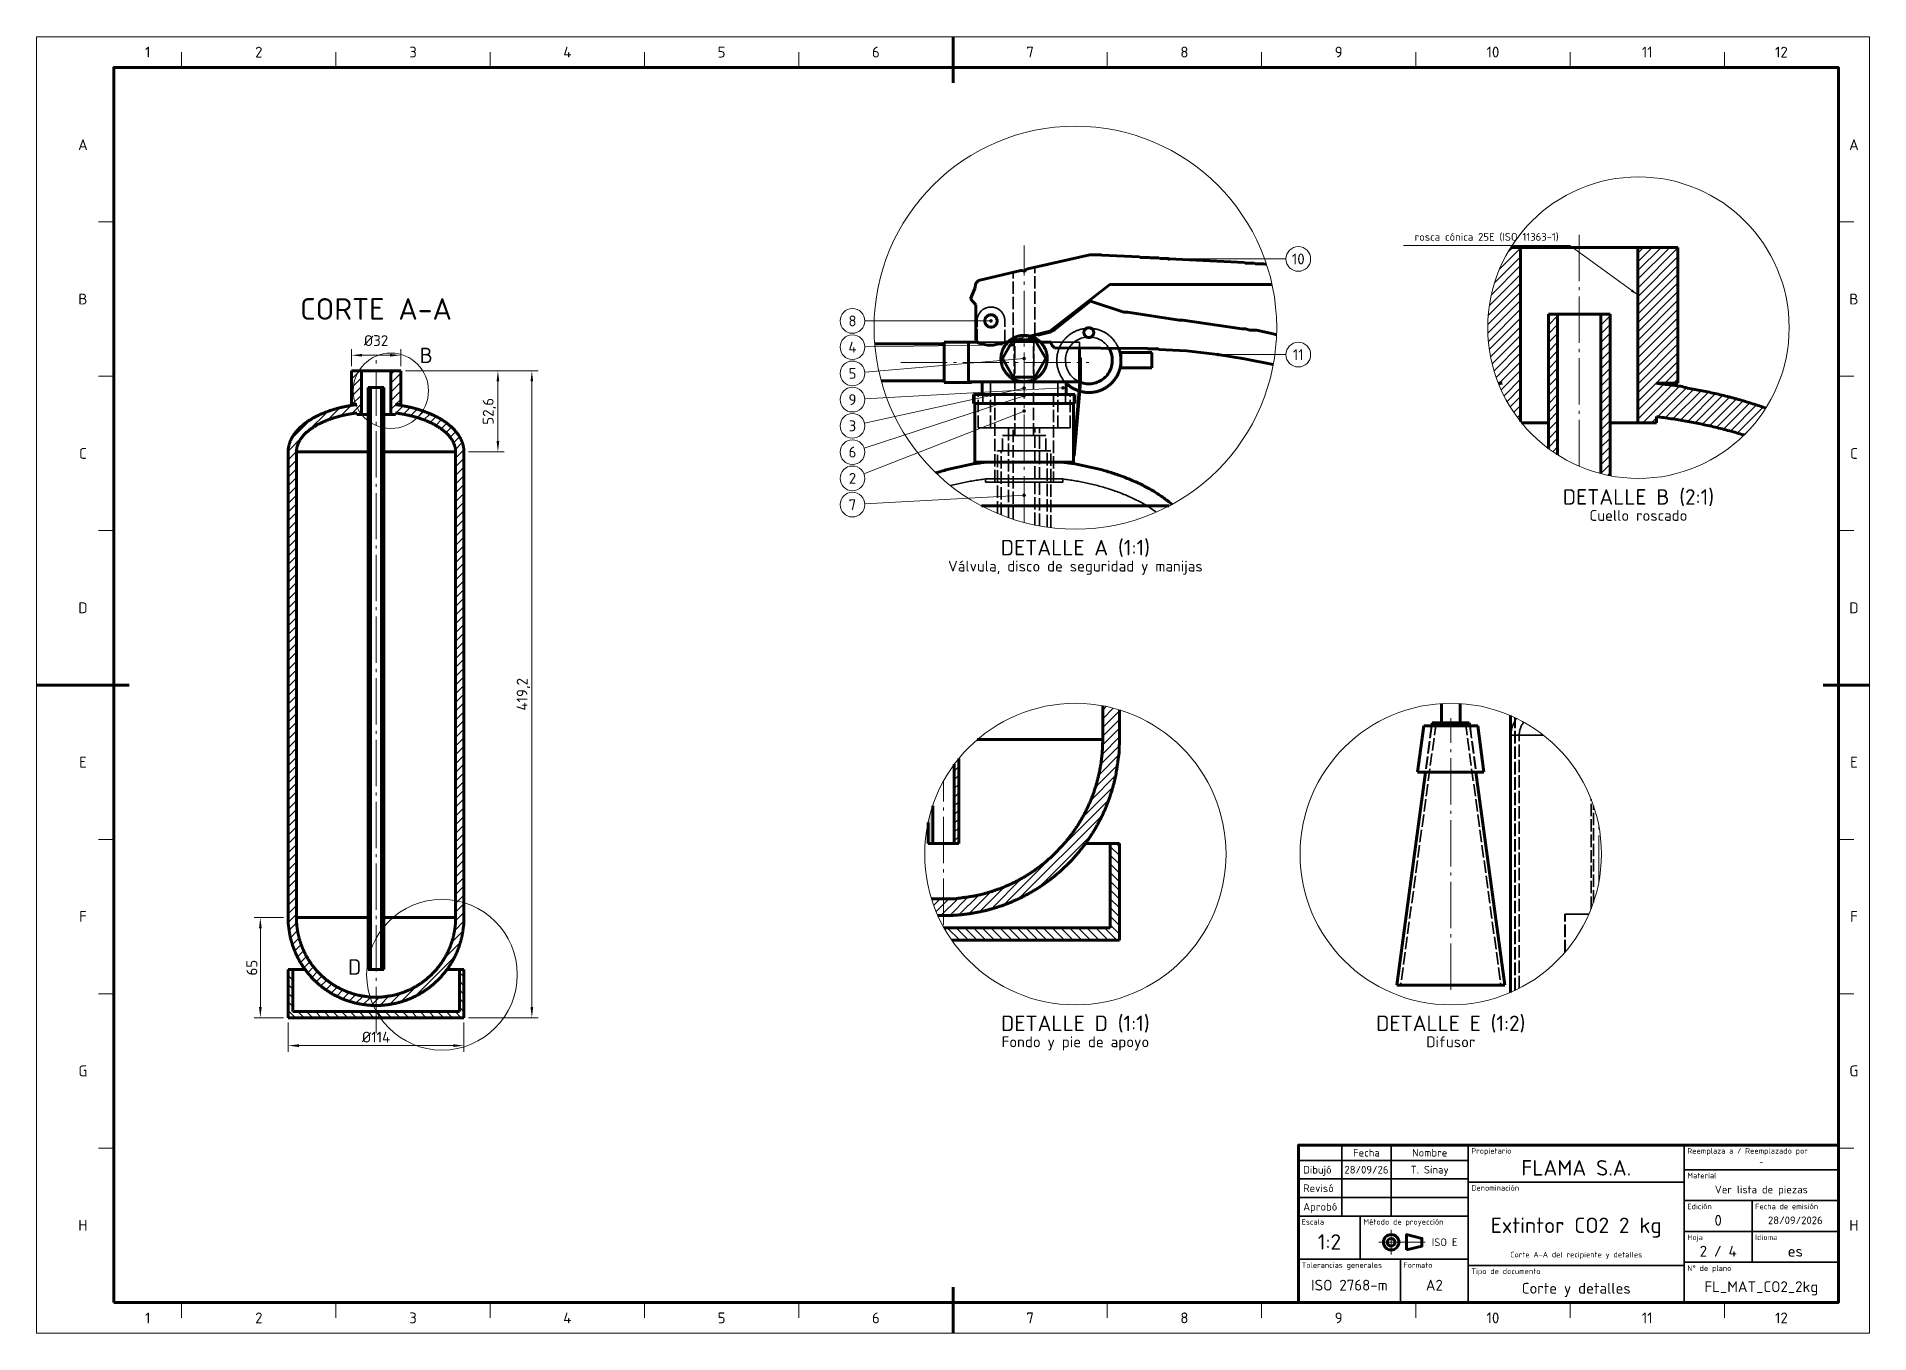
# Paper-space layout 'Hoja2_Corte_Detalles' of a CAD drawing. Header units: millimetres. Extents: x 0 to 594, y 0 to 420.
# The model-space entities are those that its viewports show. They can reach past a viewport. Long polylines and large blocks are cut down to what shows.
import ezdxf
from ezdxf.enums import TextEntityAlignment as Align

# ---------------------------------------------------------------- set-up
doc = ezdxf.new("R2010")
doc.units = ezdxf.units.MM
doc.linetypes.add('IRAM-E-TRAZOS', pattern=[5, 4, -1])
doc.linetypes.add('IRAM-F-TRAZO-PUNTO', pattern=[20, 15, -2, 1, -2])
for name, color, linetype, lineweight in [('01-VISIBLE', 7, 'CONTINUOUS', 70), ('02-OCULTA', 4, 'IRAM-E-TRAZOS', 35), ('03-EJE', 1, 'IRAM-F-TRAZO-PUNTO', 18), ('04-COTA', 3, 'CONTINUOUS', 18), ('05-RAYADO', 8, 'CONTINUOUS', 18), ('06-TEXTO', 7, 'CONTINUOUS', 25), ('07-RECUADRO', 7, 'CONTINUOUS', 70), ('08-FINA', 5, 'CONTINUOUS', 18), ('10-ROTULO', 7, 'CONTINUOUS', 35), ('11-TEXTO-ROTULO', 7, 'CONTINUOUS', 25)]:
    doc.layers.add(name, color=color, linetype=linetype, lineweight=lineweight)
doc.styles.add('ISO3098', font='isocpeur.ttf')
doc.dimstyles.new('FLAMA-IRAM', dxfattribs={"dimtxt": 3.5, "dimasz": 3.5, "dimexe": 2, "dimexo": 1.5, "dimgap": 1, "dimtad": 1, "dimdec": 1, "dimtxsty": 'ISO3098', "dimblk": 'IRAM_FLECHA', "dimblk1": 'IRAM_FLECHA', "dimblk2": 'IRAM_FLECHA', "dimcen": 2.5, "dimclrd": 256, "dimclre": 256, "dimclrt": 256, "dimazin": 3, "dimtfac": 1, "dimtmove": 0, "dimatfit": 3, "dimlwd": 18, "dimlwe": 18})

psp = doc.layouts.new('Hoja2_Corte_Detalles')

msp = doc.modelspace()

# ---------------------------------------------------------------- texts
at = {"layer": '06-TEXTO', "style": 'ISO3098'}
for s, height, p in [('1', 3.5, (690, 415)), ('2', 3.5, (726, 415)), ('3', 3.5, (776, 415)), ('4', 3.5, (826, 415)), ('5', 3.5, (876, 415)), ('6', 3.5, (926, 415)), ('7', 3.5, (976, 415)), ('8', 3.5, (1026, 415)), ('9', 3.5, (1076, 415)), ('10', 3.5, (1126, 415)), ('11', 3.5, (1176, 415)), ('12', 3.5, (1219.5, 415)), ('A', 3.5, (669, 385)), ('A', 3.5, (1243, 385)), ('10', 3.5, (1062.917, 348.005)), ('B', 3.5, (669, 335)), ('CORTE A-A', 7, (764, 331.809)), ('B', 3.5, (1243, 335)), ('8', 3.5, (918.417, 327.935)), ('4', 3.5, (918.417, 319.435)), ('B', 5, (780.261, 316.77)), ('11', 3.5, (1062.917, 317.015)), ('5', 3.5, (918.417, 310.935)), ('9', 3.5, (918.417, 302.435)), ('3', 3.5, (918.417, 293.935)), ('C', 3.5, (669, 285)), ('6', 3.5, (918.417, 285.435)), ('C', 3.5, (1243, 285)), ('2', 3.5, (918.417, 276.935)), ('DETALLE B (2:1)', 5, (1173.167, 270.917)), ('7', 3.5, (918.417, 268.435)), ('Cuello roscado', 3.5, (1173.167, 264.917)), ('DETALLE A (1:1)', 5, (990.667, 254.5)), ('Válvula, disco de seguridad y manijas', 3.5, (990.667, 248.5)), ('D', 3.5, (669, 235)), ('D', 3.5, (1243, 235)), ('E', 3.5, (669, 185)), ('E', 3.5, (1243, 185)), ('F', 3.5, (669, 135)), ('F', 3.5, (1243, 135)), ('D', 5, (757.066, 118.643)), ('DETALLE D (1:1)', 5, (990.667, 100.417)), ('DETALLE E (1:2)', 5, (1112.333, 100.417)), ('Fondo y pie de apoyo', 3.5, (990.667, 94.417)), ('Difusor', 3.5, (1112.333, 94.417)), ('G', 3.5, (669, 85)), ('G', 3.5, (1243, 85)), ('H', 3.5, (669, 35)), ('H', 3.5, (1243, 35)), ('1', 3.5, (690, 5)), ('2', 3.5, (726, 5)), ('3', 3.5, (776, 5)), ('4', 3.5, (826, 5)), ('5', 3.5, (876, 5)), ('6', 3.5, (926, 5)), ('7', 3.5, (976, 5)), ('8', 3.5, (1026, 5)), ('9', 3.5, (1076, 5)), ('10', 3.5, (1126, 5)), ('11', 3.5, (1176, 5)), ('12', 3.5, (1219.5, 5))]:
    msp.add_text(s, height=height, dxfattribs=at).set_placement(p, align=Align.MIDDLE_CENTER)
msp.add_text('rosca cónica 25E (ISO 11363-1)', height=2.5, dxfattribs=at).set_placement((1123.967, 353.15), align=Align.BOTTOM_CENTER)
at = {"layer": '11-TEXTO-ROTULO', "style": 'ISO3098'}
for s, height, p in [('Fecha', 2.5, (1085, 58.5)), ('Nombre', 2.5, (1105.5, 58.5)), ('28/09/26', 2.5, (1085, 53)), ('T. Sinay', 2.5, (1105.5, 53)), ('FLAMA S.A.', 5, (1153, 53.6)), ('-', 1.8, (1213, 55.6)), ('Ver lista de piezas', 2.5, (1213, 46.6)), ('Extintor CO2 2 kg', 5, (1153, 35)), ('0', 3.5, (1199, 36.6)), ('28/09/2026', 2.5, (1224, 36.6)), ('1:2', 5, (1073, 29.6)), ('Corte A-A del recipiente y detalles', 1.8, (1153, 25.5)), ('2 / 4', 3.5, (1199, 26.6)), ('es', 3.5, (1224, 26.6)), ('ISO 2768-m', 3.5, (1079.5, 15.6)), ('A2', 3.5, (1107, 15.6)), ('Corte y detalles', 3.5, (1153, 14.6)), ('FL_MAT_CO2_2kg', 3.5, (1213, 15.1))]:
    msp.add_text(s, height=height, dxfattribs=at).set_placement(p, align=Align.MIDDLE_CENTER)
for s, p in [('Propietario', (1119, 60)), ('Reemplaza a / Reemplazado por', (1189, 60)), ('Denominación', (1119, 48)), ('Material', (1189, 52)), ('Edición', (1189, 42)), ('Fecha de emisión', (1211, 42)), ('Escala', (1064, 37)), ('Método de proyección', (1084, 37)), ('Hoja', (1189, 32)), ('Idioma', (1211, 32)), ('Tolerancias generales', (1064, 23)), ('Formato', (1097, 23)), ('Tipo de documento', (1119, 21)), ('N° de plano', (1189, 22))]:
    msp.add_text(s, height=1.8, dxfattribs=at).set_placement(p, align=Align.TOP_LEFT)
for s, p in [('Dibujó', (1064.5, 53)), ('Revisó', (1064.5, 47)), ('Aprobó', (1064.5, 41))]:
    msp.add_text(s, height=2.5, dxfattribs=at).set_placement(p, align=Align.MIDDLE_LEFT)
msp.add_text('ISO E', height=2.5, dxfattribs=at).set_placement((1114.5, 29.5), align=Align.MIDDLE_RIGHT)

# ---------------------------------------------------------------- blocks, each defined once
blk = doc.blocks.new('IRAM_FLECHA')
blk.add_solid([(0, 0), (-1, 0.125), (-1, -0.125)])

# ---------------------------------------------------------------- dimensions: what is measured, and where the dimension line sits
at = {"layer": '04-COTA'}
for base, p1, p2 in [((756, 316.809), (756, 311.809), (772, 311.809)), ((735.5, 93.191), (735.5, 102.191), (792.5, 102.191))]:
    msp.add_linear_dim(base=base, p1=p1, p2=p2, dimstyle='FLAMA-IRAM', override={"dimlfac": 2, "dimpost": '%%c<>'}, dxfattribs=at).render()
for base, p1, p2 in [((814.5, 102.191), (792.5, 102.191), (772, 311.809)), ((803.5, 285.491), (792.5, 285.491), (772, 311.809)), ((726.5, 102.191), (735.5, 102.191), (735.5, 134.691))]:
    msp.add_linear_dim(base=base, p1=p1, p2=p2, angle=90, dimstyle='FLAMA-IRAM', override={"dimlfac": 2}, dxfattribs=at).render()

# ---------------------------------------------------------------- hatches: boundary and pattern name
at = {"layer": '05-RAYADO'}
h = msp.add_hatch(dxfattribs=at)
h.set_pattern_fill('ANSI31', scale=0.629921)
h.paths.add_polyline_path([(1128.151, 307.649), (1128.549, 307.698), (1128.947, 307.748), (1128.947, 307.75), (1127.776, 307.75), (1127.606, 308.175), (1127.188, 309.299), (1126.798, 310.432), (1126.436, 311.574), (1126.102, 312.726), (1125.797, 313.884), (1125.52, 315.051), (1125.272, 316.223), (1125.052, 317.401), (1124.862, 318.585), (1124.701, 319.772), (1124.568, 320.963), (1124.466, 322.158), (1124.392, 323.354), (1124.348, 324.552), (1124.333, 325.75), (1124.348, 326.948), (1124.392, 328.146), (1124.466, 329.342), (1124.568, 330.537), (1124.701, 331.728), (1124.862, 332.915), (1125.052, 334.099), (1125.272, 335.277), (1125.52, 336.449), (1125.797, 337.616), (1126.102, 338.774), (1126.436, 339.926), (1126.798, 341.068), (1127.188, 342.201), (1127.606, 343.325), (1128.051, 344.438), (1128.523, 345.539), (1129.022, 346.629), (1129.548, 347.706), (1130.1, 348.77), (1130.677, 349.82), (1131.281, 350.855), (1131.832, 351.75), (1134.967, 351.75), (1134.967, 295.334), (1134.669, 295.706), (1133.943, 296.66), (1133.241, 297.631), (1132.563, 298.62), (1131.91, 299.624), (1131.281, 300.645), (1130.677, 301.68), (1130.1, 302.73), (1129.548, 303.794), (1129.022, 304.871), (1128.523, 305.961), (1128.051, 307.062), (1127.832, 307.609)])
h = msp.add_hatch(dxfattribs=at)
h.set_pattern_fill('ANSI31', scale=0.629921)
h.paths.add_polyline_path([(1207.186, 291.031), (1206.803, 291.147), (1206.419, 291.261), (1206.035, 291.375), (1205.65, 291.488), (1205.266, 291.599), (1204.881, 291.71), (1204.495, 291.819), (1204.11, 291.928), (1203.724, 292.036), (1203.338, 292.142), (1202.951, 292.248), (1202.564, 292.352), (1202.177, 292.456), (1201.79, 292.558), (1201.403, 292.66), (1201.015, 292.76), (1200.627, 292.86), (1200.239, 292.959), (1199.85, 293.056), (1199.461, 293.153), (1199.072, 293.249), (1198.683, 293.344), (1198.294, 293.438), (1197.904, 293.53), (1197.514, 293.622), (1197.124, 293.713), (1196.734, 293.803), (1196.343, 293.893), (1195.952, 293.981), (1195.561, 294.068), (1195.17, 294.154), (1194.779, 294.24), (1194.387, 294.324), (1193.995, 294.408), (1193.603, 294.49), (1193.211, 294.572), (1192.819, 294.653), (1192.426, 294.733), (1192.033, 294.812), (1191.641, 294.89), (1191.247, 294.967), (1190.854, 295.043), (1190.461, 295.119), (1190.067, 295.193), (1189.673, 295.267), (1189.279, 295.34), (1188.885, 295.412), (1188.491, 295.483), (1188.097, 295.553), (1187.702, 295.622), (1187.307, 295.69), (1186.912, 295.758), (1186.517, 295.824), (1186.122, 295.89), (1185.727, 295.955), (1185.331, 296.019), (1184.936, 296.082), (1184.54, 296.144), (1184.144, 296.206), (1183.748, 296.266), (1183.352, 296.326), (1182.956, 296.385), (1182.559, 296.443), (1182.163, 296.5), (1181.766, 296.557), (1181.37, 296.612), (1180.973, 296.667), (1180.576, 296.72), (1180.179, 296.773), (1179.781, 296.826), (1179.384, 296.877), (1178.987, 296.927), (1178.987, 294.93), (1172.967, 294.93), (1172.967, 351.75), (1185.967, 351.75), (1185.967, 307.75), (1178.987, 307.75), (1178.987, 307.748), (1179.385, 307.698), (1179.783, 307.649), (1180.181, 307.599), (1180.579, 307.55), (1180.977, 307.5), (1181.375, 307.45), (1181.773, 307.4), (1182.171, 307.35), (1182.569, 307.3), (1182.966, 307.249), (1183.364, 307.199), (1183.762, 307.148), (1184.16, 307.096), (1184.558, 307.044), (1184.955, 306.992), (1185.353, 306.939), (1185.75, 306.885), (1186.148, 306.83), (1186.545, 306.773), (1186.941, 306.712), (1187.336, 306.645), (1187.727, 306.553), (1188.102, 306.413), (1188.491, 306.313), (1188.882, 306.227), (1189.275, 306.145), (1189.668, 306.066), (1190.062, 305.988), (1190.455, 305.912), (1190.849, 305.836), (1191.243, 305.76), (1191.637, 305.684), (1192.031, 305.609), (1192.425, 305.533), (1192.819, 305.458), (1193.212, 305.382), (1193.606, 305.306), (1194, 305.23), (1194.394, 305.153), (1194.787, 305.076), (1195.181, 304.998), (1195.574, 304.919), (1195.967, 304.84), (1196.36, 304.76), (1196.753, 304.679), (1197.146, 304.598), (1197.538, 304.514), (1197.93, 304.43), (1198.322, 304.344), (1198.714, 304.257), (1199.105, 304.168), (1199.496, 304.078), (1199.886, 303.986), (1200.276, 303.893), (1200.666, 303.799), (1201.055, 303.703), (1201.444, 303.605), (1201.833, 303.506), (1202.221, 303.405), (1202.609, 303.303), (1202.997, 303.199), (1203.384, 303.095), (1203.771, 302.988), (1204.157, 302.881), (1204.543, 302.773), (1204.929, 302.664), (1205.315, 302.553), (1205.7, 302.442), (1206.085, 302.331), (1206.47, 302.219), (1206.855, 302.106), (1207.24, 301.992), (1207.625, 301.878), (1208.009, 301.764), (1208.393, 301.648), (1208.777, 301.532), (1209.161, 301.416), (1209.544, 301.298), (1209.928, 301.18), (1210.311, 301.061), (1210.693, 300.941), (1211.076, 300.821), (1211.458, 300.699), (1211.84, 300.577), (1212.222, 300.453), (1212.603, 300.329), (1212.984, 300.204), (1213.365, 300.078), (1213.745, 299.95), (1214.125, 299.822), (1214.473, 299.704), (1214.424, 299.624), (1213.77, 298.62), (1213.092, 297.631), (1212.39, 296.66), (1211.664, 295.706), (1210.915, 294.77), (1210.144, 293.853), (1209.35, 292.956), (1208.534, 292.077), (1207.697, 291.22), (1207.428, 290.957)])
h = msp.add_hatch(dxfattribs=at)
h.set_pattern_fill('ANSI31', scale=0.629921)
h.paths.add_polyline_path([(1143.967, 330.15), (1146.967, 330.15), (1146.967, 284.541), (1146.036, 285.147), (1145.048, 285.825), (1144.077, 286.527), (1143.967, 286.61)])
h = msp.add_hatch(dxfattribs=at)
h.set_pattern_fill('ANSI31', scale=0.629921)
h.paths.add_polyline_path([(1163.967, 330.15), (1163.967, 277.794), (1163.64, 277.855), (1162.467, 278.103), (1161.301, 278.38), (1160.967, 278.468), (1160.967, 330.15)])
h = msp.add_hatch(dxfattribs=at)
h.set_pattern_fill('ANSI31', scale=0.62992)
h.paths.add_polyline_path([(792.5, 285.491), (792.5, 134.691), (792.5, 134.579), (792.5, 134.467), (792.5, 134.355), (792.499, 134.243), (792.499, 134.131), (792.498, 134.02), (792.498, 133.908), (792.497, 133.796), (792.496, 133.684), (792.494, 133.572), (792.493, 133.46), (792.491, 133.348), (792.488, 133.236), (792.486, 133.124), (792.482, 133.012), (792.478, 132.9), (792.473, 132.789), (792.466, 132.677), (792.458, 132.565), (792.448, 132.454), (792.434, 132.343), (792.418, 132.232), (792.4, 132.122), (792.381, 132.011), (792.363, 131.901), (792.346, 131.79), (792.33, 131.679), (792.314, 131.569), (792.299, 131.458), (792.283, 131.347), (792.268, 131.236), (792.253, 131.125), (792.238, 131.014), (792.223, 130.903), (792.207, 130.792), (792.192, 130.682), (792.177, 130.571), (792.161, 130.46), (792.145, 130.349), (792.129, 130.238), (792.113, 130.127), (792.097, 130.017), (792.08, 129.906), (792.063, 129.795), (792.046, 129.685), (792.028, 129.574), (792.01, 129.464), (791.991, 129.354), (791.972, 129.243), (791.953, 129.133), (791.933, 129.023), (791.912, 128.913), (791.891, 128.803), (791.869, 128.693), (791.846, 128.584), (791.823, 128.474), (791.799, 128.365), (791.775, 128.256), (791.75, 128.147), (791.724, 128.038), (791.698, 127.929), (791.671, 127.82), (791.643, 127.712), (791.615, 127.603), (791.587, 127.495), (791.558, 127.387), (791.528, 127.279), (791.498, 127.171), (791.467, 127.064), (791.436, 126.956), (791.404, 126.849), (791.372, 126.742), (791.34, 126.634), (791.307, 126.527), (791.274, 126.421), (791.24, 126.314), (791.206, 126.207), (791.172, 126.1), (791.138, 125.994), (791.103, 125.888), (791.068, 125.781), (791.032, 125.675), (790.996, 125.569), (790.96, 125.463), (790.924, 125.357), (790.887, 125.252), (790.85, 125.146), (790.812, 125.041), (790.774, 124.935), (790.736, 124.83), (790.697, 124.725), (790.658, 124.62), (790.619, 124.516), (790.579, 124.411), (790.539, 124.306), (790.498, 124.202), (790.457, 124.098), (790.416, 123.994), (790.374, 123.89), (790.331, 123.787), (790.289, 123.683), (790.245, 123.58), (790.202, 123.477), (790.158, 123.374), (790.113, 123.271), (790.068, 123.169), (790.023, 123.067), (789.977, 122.964), (789.931, 122.862), (789.884, 122.761), (789.837, 122.659), (789.79, 122.558), (789.742, 122.457), (789.694, 122.356), (789.645, 122.255), (789.596, 122.154), (789.546, 122.054), (789.496, 121.954), (789.446, 121.854), (789.395, 121.754), (789.344, 121.654), (789.293, 121.555), (789.241, 121.456), (789.188, 121.357), (789.136, 121.258), (789.083, 121.16), (789.029, 121.061), (788.976, 120.963), (788.921, 120.865), (788.867, 120.767), (788.812, 120.67), (788.757, 120.573), (788.701, 120.475), (788.645, 120.379), (788.589, 120.282), (788.532, 120.185), (788.475, 120.089), (788.417, 119.993), (788.359, 119.897), (788.301, 119.802), (788.242, 119.706), (788.183, 119.611), (788.124, 119.516), (788.064, 119.422), (788.004, 119.327), (787.944, 119.233), (787.883, 119.139), (787.822, 119.046), (787.76, 118.952), (787.698, 118.859), (787.636, 118.766), (787.573, 118.673), (787.51, 118.581), (787.446, 118.489), (787.383, 118.397), (787.318, 118.305), (787.254, 118.213), (787.189, 118.122), (787.124, 118.031), (787.058, 117.941), (786.992, 117.85), (786.926, 117.76), (786.859, 117.67), (786.792, 117.581), (786.725, 117.491), (786.657, 117.402), (786.589, 117.313), (786.521, 117.225), (786.452, 117.136), (786.383, 117.048), (786.313, 116.961), (786.243, 116.873), (786.173, 116.786), (786.103, 116.699), (786.032, 116.612), (785.961, 116.526), (785.889, 116.44), (785.817, 116.354), (785.745, 116.268), (785.673, 116.183), (785.6, 116.098), (785.527, 116.013), (785.453, 115.929), (785.379, 115.845), (785.305, 115.761), (785.231, 115.678), (785.156, 115.594), (785.081, 115.511), (785.005, 115.429), (784.929, 115.346), (784.853, 115.264), (784.777, 115.183), (784.7, 115.101), (784.623, 115.02), (784.545, 114.939), (784.468, 114.859), (784.39, 114.778), (784.311, 114.699), (784.233, 114.619), (784.154, 114.54), (784.074, 114.461), (783.995, 114.382), (783.915, 114.304), (783.835, 114.226), (783.754, 114.148), (783.673, 114.07), (783.592, 113.993), (783.511, 113.916), (783.429, 113.84), (783.347, 113.764), (783.265, 113.688), (783.182, 113.613), (783.099, 113.537), (783.016, 113.463), (782.932, 113.388), (782.848, 113.314), (782.764, 113.24), (782.68, 113.166), (782.595, 113.093), (782.51, 113.02), (782.425, 112.948), (782.34, 112.876), (782.254, 112.804), (782.168, 112.732), (782.081, 112.661), (781.995, 112.59), (781.908, 112.52), (781.82, 112.45), (781.733, 112.38), (781.645, 112.31), (781.557, 112.241), (781.469, 112.172), (781.38, 112.104), (781.291, 112.036), (781.202, 111.968), (781.113, 111.901), (781.023, 111.834), (780.933, 111.767), (780.843, 111.701), (780.753, 111.635), (780.662, 111.569), (780.571, 111.504), (780.48, 111.439), (780.389, 111.375), (780.297, 111.31), (780.205, 111.247), (780.113, 111.183), (780.02, 111.12), (779.928, 111.057), (779.835, 110.995), (779.742, 110.933), (779.648, 110.871), (779.554, 110.81), (779.461, 110.749), (779.366, 110.689), (779.272, 110.628), (779.177, 110.569), (779.083, 110.509), (778.987, 110.45), (778.892, 110.391), (778.797, 110.333), (778.701, 110.275), (778.605, 110.218), (778.509, 110.16), (778.412, 110.104), (778.315, 110.047), (778.219, 109.991), (778.121, 109.936), (778.024, 109.88), (777.927, 109.825), (777.829, 109.771), (777.731, 109.717), (777.633, 109.663), (777.534, 109.61), (777.436, 109.557), (777.337, 109.504), (777.238, 109.452), (777.139, 109.4), (777.039, 109.349), (776.94, 109.298), (776.84, 109.247), (776.74, 109.197), (776.639, 109.147), (776.539, 109.098), (776.438, 109.049), (776.338, 109), (776.237, 108.952), (776.135, 108.904), (776.034, 108.856), (775.933, 108.809), (775.831, 108.763), (775.729, 108.716), (775.627, 108.671), (775.525, 108.625), (775.422, 108.58), (775.319, 108.535), (775.217, 108.491), (775.114, 108.447), (775.011, 108.404), (774.907, 108.361), (774.804, 108.318), (774.7, 108.276), (774.596, 108.234), (774.492, 108.193), (774.388, 108.152), (774.284, 108.111), (774.179, 108.071), (774.075, 108.031), (773.97, 107.992), (773.865, 107.953), (773.76, 107.914), (773.655, 107.876), (773.549, 107.839), (773.444, 107.801), (773.338, 107.764), (773.232, 107.728), (773.126, 107.692), (773.02, 107.656), (772.914, 107.621), (772.808, 107.586), (772.701, 107.552), (772.594, 107.518), (772.488, 107.484), (772.381, 107.451), (772.274, 107.418), (772.166, 107.386), (772.059, 107.354), (771.952, 107.323), (771.844, 107.292), (771.737, 107.261), (771.629, 107.231), (771.521, 107.201), (771.413, 107.172), (771.305, 107.143), (771.197, 107.115), (771.088, 107.087), (770.98, 107.059), (770.871, 107.032), (770.762, 107.005), (770.654, 106.979), (770.545, 106.953), (770.436, 106.927), (770.327, 106.902), (770.218, 106.878), (770.108, 106.853), (769.999, 106.83), (769.889, 106.806), (769.78, 106.783), (769.67, 106.761), (769.56, 106.739), (769.451, 106.717), (769.341, 106.696), (769.231, 106.675), (769.121, 106.655), (769.011, 106.635), (768.9, 106.616), (768.79, 106.597), (768.68, 106.578), (768.569, 106.56), (768.459, 106.542), (768.348, 106.525), (768.237, 106.508), (768.127, 106.492), (768.016, 106.476), (767.905, 106.46), (767.794, 106.445), (767.683, 106.43), (767.572, 106.416), (767.461, 106.402), (767.35, 106.389), (767.239, 106.376), (767.128, 106.363), (767.016, 106.351), (766.905, 106.34), (766.794, 106.328), (766.682, 106.318), (766.571, 106.307), (766.459, 106.297), (766.348, 106.288), (766.236, 106.279), (766.125, 106.27), (766.013, 106.262), (765.901, 106.255), (765.79, 106.247), (765.678, 106.24), (765.566, 106.234), (765.454, 106.228), (765.343, 106.223), (765.231, 106.218), (765.119, 106.213), (765.007, 106.209), (764.895, 106.205), (764.783, 106.202), (764.672, 106.199), (764.56, 106.197), (764.448, 106.195), (764.336, 106.193), (764.224, 106.192), (764.112, 106.191), (764, 106.191), (763.888, 106.191), (763.776, 106.192), (763.664, 106.193), (763.552, 106.195), (763.44, 106.197), (763.328, 106.199), (763.217, 106.202), (763.105, 106.205), (762.993, 106.209), (762.881, 106.213), (762.769, 106.218), (762.657, 106.223), (762.546, 106.228), (762.434, 106.234), (762.322, 106.24), (762.21, 106.247), (762.099, 106.255), (761.987, 106.262), (761.875, 106.27), (761.764, 106.279), (761.652, 106.288), (761.541, 106.297), (761.429, 106.307), (761.318, 106.318), (761.206, 106.328), (761.095, 106.34), (760.984, 106.351), (760.872, 106.363), (760.761, 106.376), (760.65, 106.389), (760.539, 106.402), (760.428, 106.416), (760.317, 106.43), (760.206, 106.445), (760.095, 106.46), (759.984, 106.476), (759.873, 106.492), (759.763, 106.508), (759.652, 106.525), (759.541, 106.542), (759.431, 106.56), (759.32, 106.578), (759.21, 106.597), (759.1, 106.616), (758.989, 106.635), (758.879, 106.655), (758.769, 106.675), (758.659, 106.696), (758.549, 106.717), (758.44, 106.739), (758.33, 106.761), (758.22, 106.783), (758.111, 106.806), (758.001, 106.83), (757.892, 106.853), (757.782, 106.878), (757.673, 106.902), (757.564, 106.927), (757.455, 106.953), (757.346, 106.979), (757.238, 107.005), (757.129, 107.032), (757.02, 107.059), (756.912, 107.087), (756.803, 107.115), (756.695, 107.143), (756.587, 107.172), (756.479, 107.201), (756.371, 107.231), (756.263, 107.261), (756.156, 107.292), (756.048, 107.323), (755.941, 107.354), (755.834, 107.386), (755.726, 107.418), (755.619, 107.451), (755.512, 107.484), (755.406, 107.518), (755.299, 107.552), (755.192, 107.586), (755.086, 107.621), (754.98, 107.656), (754.874, 107.692), (754.768, 107.728), (754.662, 107.764), (754.556, 107.801), (754.451, 107.839), (754.345, 107.876), (754.24, 107.914), (754.135, 107.953), (754.03, 107.992), (753.925, 108.031), (753.821, 108.071), (753.716, 108.111), (753.612, 108.152), (753.508, 108.193), (753.404, 108.234), (753.3, 108.276), (753.196, 108.318), (753.093, 108.361), (752.989, 108.404), (752.886, 108.447), (752.783, 108.491), (752.681, 108.535), (752.578, 108.58), (752.475, 108.625), (752.373, 108.671), (752.271, 108.716), (752.169, 108.763), (752.067, 108.809), (751.966, 108.856), (751.865, 108.904), (751.763, 108.952), (751.662, 109), (751.562, 109.049), (751.461, 109.098), (751.361, 109.147), (751.26, 109.197), (751.16, 109.247), (751.06, 109.298), (750.961, 109.349), (750.861, 109.4), (750.762, 109.452), (750.663, 109.504), (750.564, 109.557), (750.466, 109.61), (750.367, 109.663), (750.269, 109.717), (750.171, 109.771), (750.073, 109.825), (749.976, 109.88), (749.879, 109.936), (749.781, 109.991), (749.685, 110.047), (749.588, 110.104), (749.491, 110.16), (749.395, 110.218), (749.299, 110.275), (749.203, 110.333), (749.108, 110.391), (749.013, 110.45), (748.917, 110.509), (748.823, 110.569), (748.728, 110.628), (748.634, 110.689), (748.539, 110.749), (748.446, 110.81), (748.352, 110.871), (748.258, 110.933), (748.165, 110.995), (748.072, 111.057), (747.98, 111.12), (747.887, 111.183), (747.795, 111.247), (747.703, 111.31), (747.611, 111.375), (747.52, 111.439), (747.429, 111.504), (747.338, 111.569), (747.247, 111.635), (747.157, 111.701), (747.067, 111.767), (746.977, 111.834), (746.887, 111.901), (746.798, 111.968), (746.709, 112.036), (746.62, 112.104), (746.531, 112.172), (746.443, 112.241), (746.355, 112.31), (746.267, 112.38), (746.18, 112.45), (746.092, 112.52), (746.005, 112.59), (745.919, 112.661), (745.832, 112.732), (745.746, 112.804), (745.66, 112.876), (745.575, 112.948), (745.49, 113.02), (745.405, 113.093), (745.32, 113.166), (745.236, 113.24), (745.152, 113.314), (745.068, 113.388), (744.984, 113.463), (744.901, 113.537), (744.818, 113.613), (744.735, 113.688), (744.653, 113.764), (744.571, 113.84), (744.489, 113.916), (744.408, 113.993), (744.327, 114.07), (744.246, 114.148), (744.165, 114.226), (744.085, 114.304), (744.005, 114.382), (743.926, 114.461), (743.846, 114.54), (743.767, 114.619), (743.689, 114.699), (743.61, 114.778), (743.532, 114.859), (743.455, 114.939), (743.377, 115.02), (743.3, 115.101), (743.223, 115.183), (743.147, 115.264), (743.071, 115.346), (742.995, 115.429), (742.919, 115.511), (742.844, 115.594), (742.769, 115.678), (742.695, 115.761), (742.621, 115.845), (742.547, 115.929), (742.473, 116.013), (742.4, 116.098), (742.327, 116.183), (742.255, 116.268), (742.183, 116.354), (742.111, 116.44), (742.039, 116.526), (741.968, 116.612), (741.897, 116.699), (741.827, 116.786), (741.757, 116.873), (741.687, 116.961), (741.617, 117.048), (741.548, 117.136), (741.479, 117.225), (741.411, 117.313), (741.343, 117.402), (741.275, 117.491), (741.208, 117.581), (741.141, 117.67), (741.074, 117.76), (741.008, 117.85), (740.942, 117.941), (740.876, 118.031), (740.811, 118.122), (740.746, 118.213), (740.682, 118.305), (740.617, 118.397), (740.554, 118.489), (740.49, 118.581), (740.427, 118.673), (740.364, 118.766), (740.302, 118.859), (740.24, 118.952), (740.178, 119.046), (740.117, 119.139), (740.056, 119.233), (739.996, 119.327), (739.936, 119.422), (739.876, 119.516), (739.817, 119.611), (739.758, 119.706), (739.699, 119.802), (739.641, 119.897), (739.583, 119.993), (739.525, 120.089), (739.468, 120.185), (739.411, 120.282), (739.355, 120.379), (739.299, 120.475), (739.243, 120.573), (739.188, 120.67), (739.133, 120.767), (739.079, 120.865), (739.024, 120.963), (738.971, 121.061), (738.917, 121.16), (738.864, 121.258), (738.812, 121.357), (738.759, 121.456), (738.707, 121.555), (738.656, 121.654), (738.605, 121.754), (738.554, 121.854), (738.504, 121.954), (738.454, 122.054), (738.404, 122.154), (738.355, 122.255), (738.306, 122.356), (738.258, 122.457), (738.21, 122.558), (738.163, 122.659), (738.116, 122.761), (738.069, 122.862), (738.023, 122.964), (737.977, 123.067), (737.932, 123.169), (737.887, 123.271), (737.842, 123.374), (737.798, 123.477), (737.755, 123.58), (737.711, 123.683), (737.669, 123.787), (737.626, 123.89), (737.584, 123.994), (737.543, 124.098), (737.502, 124.202), (737.461, 124.306), (737.421, 124.411), (737.381, 124.516), (737.342, 124.62), (737.303, 124.725), (737.264, 124.83), (737.226, 124.935), (737.188, 125.041), (737.15, 125.146), (737.113, 125.252), (737.076, 125.357), (737.04, 125.463), (737.004, 125.569), (736.968, 125.675), (736.932, 125.781), (736.897, 125.888), (736.862, 125.994), (736.828, 126.1), (736.794, 126.207), (736.76, 126.314), (736.726, 126.421), (736.693, 126.527), (736.66, 126.634), (736.628, 126.742), (736.596, 126.849), (736.564, 126.956), (736.533, 127.064), (736.502, 127.171), (736.472, 127.279), (736.442, 127.387), (736.413, 127.495), (736.385, 127.603), (736.357, 127.712), (736.329, 127.82), (736.302, 127.929), (736.276, 128.038), (736.25, 128.147), (736.225, 128.256), (736.201, 128.365), (736.177, 128.474), (736.154, 128.584), (736.131, 128.693), (736.109, 128.803), (736.088, 128.913), (736.067, 129.023), (736.047, 129.133), (736.028, 129.243), (736.009, 129.354), (735.99, 129.464), (735.972, 129.574), (735.954, 129.685), (735.937, 129.795), (735.92, 129.906), (735.903, 130.017), (735.887, 130.127), (735.871, 130.238), (735.855, 130.349), (735.839, 130.46), (735.823, 130.571), (735.808, 130.682), (735.793, 130.792), (735.777, 130.903), (735.762, 131.014), (735.747, 131.125), (735.732, 131.236), (735.717, 131.347), (735.701, 131.458), (735.686, 131.569), (735.67, 131.679), (735.654, 131.79), (735.637, 131.901), (735.619, 132.011), (735.6, 132.122), (735.582, 132.232), (735.566, 132.343), (735.552, 132.454), (735.542, 132.565), (735.534, 132.677), (735.527, 132.789), (735.522, 132.9), (735.518, 133.012), (735.514, 133.124), (735.512, 133.236), (735.509, 133.348), (735.507, 133.46), (735.506, 133.572), (735.504, 133.684), (735.503, 133.796), (735.502, 133.908), (735.502, 134.02), (735.501, 134.131), (735.501, 134.243), (735.5, 134.355), (735.5, 134.467), (735.5, 134.579), (735.5, 134.691), (735.5, 285.491), (735.501, 285.591), (735.502, 285.692), (735.505, 285.792), (735.509, 285.892), (735.514, 285.992), (735.521, 286.092), (735.528, 286.192), (735.537, 286.292), (735.547, 286.392), (735.558, 286.492), (735.57, 286.591), (735.583, 286.69), (735.598, 286.79), (735.613, 286.889), (735.63, 286.988), (735.648, 287.086), (735.666, 287.185), (735.686, 287.283), (735.707, 287.381), (735.73, 287.479), (735.753, 287.576), (735.777, 287.674), (735.802, 287.771), (735.828, 287.868), (735.856, 287.964), (735.884, 288.06), (735.914, 288.156), (735.944, 288.252), (735.975, 288.347), (736.008, 288.442), (736.041, 288.536), (736.076, 288.631), (736.111, 288.724), (736.147, 288.818), (736.184, 288.911), (736.222, 289.004), (736.261, 289.096), (736.301, 289.188), (736.342, 289.28), (736.384, 289.371), (736.426, 289.462), (736.47, 289.552), (736.514, 289.642), (736.559, 289.732), (736.605, 289.821), (736.652, 289.909), (736.699, 289.998), (736.748, 290.086), (736.797, 290.173), (736.847, 290.26), (736.897, 290.347), (736.949, 290.433), (737.001, 290.518), (737.053, 290.604), (737.107, 290.688), (737.161, 290.773), (737.216, 290.857), (737.272, 290.94), (737.328, 291.023), (737.385, 291.106), (737.442, 291.188), (737.501, 291.269), (737.559, 291.351), (737.619, 291.431), (737.679, 291.512), (737.74, 291.592), (737.801, 291.671), (737.863, 291.75), (737.925, 291.828), (737.988, 291.906), (738.051, 291.984), (738.116, 292.061), (738.18, 292.138), (738.245, 292.214), (738.311, 292.29), (738.377, 292.365), (738.444, 292.44), (738.511, 292.515), (738.579, 292.589), (738.647, 292.662), (738.715, 292.735), (738.784, 292.808), (738.854, 292.88), (738.924, 292.952), (738.994, 293.023), (739.065, 293.094), (739.136, 293.165), (739.208, 293.235), (739.28, 293.305), (739.353, 293.374), (739.426, 293.443), (739.499, 293.511), (739.573, 293.579), (739.647, 293.647), (739.721, 293.714), (739.796, 293.78), (739.871, 293.847), (739.947, 293.913), (740.023, 293.978), (740.099, 294.043), (740.176, 294.108), (740.253, 294.172), (740.33, 294.236), (740.408, 294.299), (740.486, 294.362), (740.564, 294.425), (740.643, 294.487), (740.722, 294.549), (740.801, 294.611), (740.88, 294.672), (740.96, 294.732), (741.04, 294.793), (741.121, 294.853), (741.201, 294.912), (741.282, 294.971), (741.364, 295.03), (741.445, 295.088), (741.527, 295.147), (741.609, 295.204), (741.691, 295.261), (741.774, 295.318), (741.857, 295.375), (741.94, 295.431), (742.023, 295.487), (742.106, 295.542), (742.19, 295.598), (742.274, 295.652), (742.358, 295.707), (742.443, 295.761), (742.528, 295.814), (742.612, 295.868), (742.698, 295.921), (742.783, 295.973), (742.868, 296.026), (742.954, 296.078), (743.04, 296.129), (743.126, 296.181), (743.213, 296.232), (743.299, 296.282), (743.386, 296.333), (743.473, 296.382), (743.56, 296.432), (743.647, 296.481), (743.735, 296.53), (743.823, 296.579), (743.91, 296.627), (743.998, 296.675), (744.087, 296.723), (744.175, 296.77), (744.264, 296.817), (744.352, 296.864), (744.441, 296.911), (744.53, 296.957), (744.62, 297.002), (744.709, 297.048), (744.798, 297.093), (744.888, 297.138), (744.978, 297.182), (745.068, 297.227), (745.158, 297.27), (745.248, 297.314), (745.339, 297.357), (745.429, 297.4), (745.52, 297.443), (745.611, 297.486), (745.702, 297.528), (745.793, 297.569), (745.884, 297.611), (745.976, 297.652), (746.067, 297.693), (746.159, 297.734), (746.251, 297.774), (746.343, 297.814), (746.435, 297.854), (746.527, 297.894), (746.619, 297.933), (746.711, 297.972), (746.804, 298.011), (746.896, 298.05), (746.989, 298.088), (747.082, 298.126), (747.175, 298.163), (747.268, 298.201), (747.361, 298.238), (747.454, 298.275), (747.547, 298.312), (747.641, 298.348), (747.735, 298.384), (747.828, 298.42), (747.922, 298.455), (748.016, 298.49), (748.11, 298.525), (748.204, 298.56), (748.298, 298.594), (748.392, 298.628), (748.487, 298.662), (748.581, 298.696), (748.676, 298.729), (748.771, 298.762), (748.865, 298.795), (748.96, 298.827), (749.055, 298.859), (749.15, 298.891), (749.246, 298.922), (749.341, 298.954), (749.436, 298.985), (749.532, 299.016), (749.627, 299.046), (749.723, 299.077), (749.818, 299.107), (749.914, 299.137), (750.01, 299.166), (750.106, 299.196), (750.201, 299.225), (750.297, 299.255), (750.393, 299.284), (750.489, 299.312), (750.586, 299.341), (750.682, 299.37), (750.778, 299.398), (750.874, 299.426), (750.97, 299.454), (751.067, 299.482), (751.163, 299.51), (751.259, 299.537), (751.356, 299.565), (751.452, 299.592), (751.549, 299.619), (751.646, 299.645), (751.743, 299.671), (751.839, 299.697), (751.936, 299.723), (752.033, 299.748), (752.131, 299.773), (752.228, 299.797), (752.325, 299.821), (752.423, 299.845), (752.52, 299.868), (752.618, 299.891), (752.715, 299.913), (752.813, 299.936), (752.911, 299.957), (753.009, 299.979), (753.107, 300), (753.205, 300.021), (753.303, 300.041), (753.402, 300.061), (753.5, 300.081), (753.598, 300.101), (753.696, 300.121), (753.795, 300.14), (753.893, 300.16), (753.992, 300.179), (754.09, 300.198), (754.189, 300.217), (754.287, 300.236), (754.385, 300.255), (754.484, 300.274), (754.582, 300.292), (754.681, 300.311), (754.779, 300.33), (754.878, 300.349), (754.976, 300.369), (755.075, 300.388), (755.173, 300.408), (755.271, 300.428), (755.369, 300.45), (755.466, 300.475), (755.56, 300.51), (755.658, 300.533), (755.756, 300.549), (755.856, 300.565), (755.955, 300.579), (756.054, 300.593), (756.153, 300.606), (756.253, 300.619), (756.352, 300.633), (756.452, 300.645), (756.551, 300.658), (756.651, 300.671), (756.75, 300.684), (756.85, 300.696), (756.949, 300.709), (757.048, 300.721), (757.148, 300.734), (757.247, 300.746), (757.347, 300.759), (757.446, 300.771), (757.546, 300.784), (757.645, 300.796), (757.745, 300.808), (757.745, 300.809), (756, 300.809), (756, 311.809), (759.25, 311.809), (759.25, 297.604), (757.745, 297.604), (757.745, 298.103), (757.646, 298.091), (757.546, 298.078), (757.447, 298.065), (757.348, 298.052), (757.249, 298.038), (757.149, 298.024), (757.05, 298.011), (756.951, 297.996), (756.852, 297.982), (756.753, 297.968), (756.654, 297.953), (756.555, 297.938), (756.456, 297.923), (756.357, 297.908), (756.258, 297.892), (756.159, 297.876), (756.06, 297.86), (755.961, 297.844), (755.862, 297.827), (755.764, 297.811), (755.665, 297.794), (755.566, 297.777), (755.468, 297.76), (755.369, 297.742), (755.27, 297.724), (755.172, 297.706), (755.073, 297.688), (754.975, 297.67), (754.876, 297.651), (754.778, 297.632), (754.68, 297.613), (754.582, 297.594), (754.483, 297.574), (754.385, 297.555), (754.287, 297.535), (754.189, 297.514), (754.091, 297.494), (753.993, 297.473), (753.895, 297.452), (753.797, 297.431), (753.699, 297.41), (753.601, 297.388), (753.504, 297.367), (753.406, 297.345), (753.308, 297.322), (753.211, 297.3), (753.113, 297.277), (753.016, 297.254), (752.918, 297.231), (752.821, 297.207), (752.724, 297.184), (752.626, 297.16), (752.529, 297.136), (752.432, 297.111), (752.335, 297.086), (752.238, 297.062), (752.141, 297.036), (752.044, 297.011), (751.947, 296.985), (751.851, 296.959), (751.754, 296.933), (751.657, 296.907), (751.561, 296.88), (751.464, 296.853), (751.368, 296.826), (751.272, 296.799), (751.175, 296.771), (751.079, 296.743), (750.983, 296.715), (750.887, 296.687), (750.791, 296.658), (750.695, 296.629), (750.599, 296.6), (750.504, 296.57), (750.408, 296.541), (750.312, 296.511), (750.217, 296.481), (750.121, 296.45), (750.026, 296.419), (749.931, 296.388), (749.836, 296.357), (749.741, 296.325), (749.646, 296.293), (749.551, 296.261), (749.456, 296.229), (749.362, 296.196), (749.267, 296.163), (749.173, 296.13), (749.078, 296.096), (748.984, 296.062), (748.89, 296.028), (748.796, 295.994), (748.702, 295.959), (748.608, 295.924), (748.514, 295.889), (748.421, 295.853), (748.327, 295.817), (748.234, 295.781), (748.14, 295.745), (748.047, 295.708), (747.954, 295.671), (747.861, 295.634), (747.768, 295.596), (747.676, 295.558), (747.583, 295.52), (747.491, 295.481), (747.399, 295.442), (747.306, 295.403), (747.214, 295.364), (747.123, 295.324), (747.031, 295.283), (746.939, 295.243), (746.848, 295.202), (746.756, 295.161), (746.665, 295.12), (746.574, 295.078), (746.483, 295.036), (746.393, 294.993), (746.302, 294.95), (746.212, 294.907), (746.122, 294.864), (746.031, 294.82), (745.942, 294.776), (745.852, 294.731), (745.762, 294.686), (745.673, 294.641), (745.584, 294.596), (745.495, 294.55), (745.406, 294.503), (745.317, 294.457), (745.229, 294.41), (745.141, 294.362), (745.053, 294.315), (744.965, 294.266), (744.877, 294.218), (744.79, 294.169), (744.703, 294.12), (744.616, 294.07), (744.529, 294.02), (744.442, 293.97), (744.356, 293.919), (744.27, 293.868), (744.184, 293.816), (744.099, 293.764), (744.013, 293.712), (743.928, 293.659), (743.843, 293.606), (743.759, 293.552), (743.674, 293.498), (743.59, 293.443), (743.507, 293.389), (743.423, 293.333), (743.34, 293.278), (743.257, 293.221), (743.174, 293.165), (743.092, 293.108), (743.01, 293.05), (742.928, 292.992), (742.847, 292.934), (742.766, 292.875), (742.685, 292.816), (742.605, 292.756), (742.525, 292.696), (742.445, 292.635), (742.366, 292.574), (742.287, 292.512), (742.208, 292.45), (742.13, 292.388), (742.052, 292.325), (741.975, 292.261), (741.898, 292.197), (741.821, 292.133), (741.745, 292.068), (741.669, 292.002), (741.594, 291.936), (741.519, 291.87), (741.445, 291.803), (741.371, 291.735), (741.297, 291.667), (741.224, 291.598), (741.152, 291.529), (741.08, 291.459), (741.008, 291.389), (740.937, 291.319), (740.867, 291.247), (740.797, 291.175), (740.728, 291.103), (740.659, 291.03), (740.591, 290.957), (740.524, 290.883), (740.457, 290.808), (740.391, 290.733), (740.325, 290.658), (740.26, 290.581), (740.196, 290.505), (740.132, 290.427), (740.069, 290.349), (740.007, 290.271), (739.945, 290.192), (739.885, 290.112), (739.825, 290.032), (739.765, 289.951), (739.707, 289.87), (739.65, 289.788), (739.593, 289.705), (739.537, 289.622), (739.483, 289.538), (739.429, 289.454), (739.376, 289.369), (739.323, 289.283), (739.272, 289.197), (739.222, 289.111), (739.172, 289.024), (739.124, 288.936), (739.076, 288.848), (739.029, 288.759), (738.983, 288.67), (738.938, 288.581), (738.895, 288.491), (738.852, 288.4), (738.811, 288.309), (738.771, 288.217), (738.732, 288.125), (738.694, 288.032), (738.658, 287.938), (738.624, 287.844), (738.591, 287.75), (738.56, 287.655), (738.53, 287.559), (738.501, 287.463), (738.474, 287.367), (738.448, 287.27), (738.423, 287.173), (738.399, 287.076), (738.376, 286.978), (738.354, 286.881), (738.333, 286.783), (738.312, 286.685), (738.292, 286.587), (738.273, 286.488), (738.256, 286.39), (738.241, 286.291), (738.229, 286.191), (738.219, 286.092), (738.212, 285.992), (738.207, 285.892), (738.204, 285.792), (738.201, 285.691), (738.2, 285.591), (738.2, 285.491), (738.2, 134.691), (738.2, 134.59), (738.201, 134.488), (738.202, 134.387), (738.203, 134.286), (738.205, 134.185), (738.207, 134.083), (738.21, 133.982), (738.213, 133.881), (738.216, 133.779), (738.22, 133.678), (738.224, 133.577), (738.229, 133.476), (738.234, 133.374), (738.239, 133.273), (738.245, 133.172), (738.251, 133.071), (738.257, 132.97), (738.264, 132.869), (738.272, 132.768), (738.28, 132.667), (738.288, 132.566), (738.296, 132.465), (738.305, 132.364), (738.315, 132.263), (738.324, 132.162), (738.334, 132.061), (738.345, 131.96), (738.356, 131.86), (738.367, 131.759), (738.379, 131.658), (738.391, 131.558), (738.404, 131.457), (738.416, 131.357), (738.43, 131.256), (738.443, 131.156), (738.457, 131.056), (738.472, 130.955), (738.487, 130.855), (738.502, 130.755), (738.518, 130.655), (738.534, 130.555), (738.55, 130.455), (738.567, 130.355), (738.584, 130.255), (738.602, 130.155), (738.62, 130.056), (738.638, 129.956), (738.657, 129.856), (738.676, 129.757), (738.696, 129.657), (738.716, 129.558), (738.736, 129.459), (738.757, 129.36), (738.778, 129.261), (738.8, 129.162), (738.821, 129.063), (738.844, 128.964), (738.866, 128.865), (738.889, 128.766), (738.913, 128.668), (738.937, 128.569), (738.961, 128.471), (738.986, 128.373), (739.011, 128.274), (739.036, 128.176), (739.062, 128.078), (739.088, 127.98), (739.115, 127.883), (739.141, 127.785), (739.169, 127.687), (739.196, 127.59), (739.225, 127.493), (739.253, 127.395), (739.282, 127.298), (739.311, 127.201), (739.341, 127.104), (739.371, 127.008), (739.401, 126.911), (739.432, 126.814), (739.463, 126.718), (739.494, 126.622), (739.526, 126.525), (739.559, 126.429), (739.591, 126.333), (739.624, 126.238), (739.658, 126.142), (739.691, 126.046), (739.725, 125.951), (739.76, 125.856), (739.795, 125.761), (739.83, 125.666), (739.866, 125.571), (739.902, 125.476), (739.938, 125.382), (739.975, 125.287), (740.012, 125.193), (740.05, 125.099), (740.087, 125.005), (740.126, 124.911), (740.164, 124.817), (740.203, 124.724), (740.242, 124.63), (740.282, 124.537), (740.322, 124.444), (740.363, 124.351), (740.403, 124.258), (740.445, 124.166), (740.486, 124.073), (740.528, 123.981), (740.57, 123.889), (740.613, 123.797), (740.656, 123.705), (740.699, 123.614), (740.743, 123.522), (740.787, 123.431), (740.831, 123.34), (740.876, 123.249), (740.921, 123.158), (740.967, 123.068), (741.012, 122.977), (741.059, 122.887), (741.105, 122.797), (741.152, 122.707), (741.199, 122.618), (741.247, 122.528), (741.295, 122.439), (741.343, 122.35), (741.392, 122.261), (741.441, 122.172), (741.49, 122.084), (741.54, 121.996), (741.59, 121.907), (741.64, 121.82), (741.691, 121.732), (741.742, 121.644), (741.793, 121.557), (741.845, 121.47), (741.897, 121.383), (741.95, 121.296), (742.002, 121.21), (742.056, 121.124), (742.109, 121.037), (742.163, 120.952), (742.217, 120.866), (742.271, 120.78), (742.326, 120.695), (742.381, 120.61), (742.437, 120.525), (742.493, 120.441), (742.549, 120.356), (742.605, 120.272), (742.662, 120.188), (742.719, 120.105), (742.776, 120.021), (742.834, 119.938), (742.892, 119.855), (742.951, 119.772), (743.01, 119.69), (743.069, 119.607), (743.128, 119.525), (743.188, 119.443), (743.248, 119.362), (743.308, 119.28), (743.369, 119.199), (743.43, 119.118), (743.491, 119.038), (743.553, 118.957), (743.615, 118.877), (743.677, 118.797), (743.74, 118.718), (743.802, 118.638), (743.866, 118.559), (743.929, 118.48), (743.993, 118.401), (744.057, 118.323), (744.122, 118.245), (744.186, 118.167), (744.251, 118.089), (744.317, 118.012), (744.382, 117.934), (744.448, 117.857), (744.515, 117.781), (744.581, 117.704), (744.648, 117.628), (744.715, 117.552), (744.783, 117.477), (744.85, 117.401), (744.918, 117.326), (744.987, 117.252), (745.055, 117.177), (745.124, 117.103), (745.194, 117.029), (745.263, 116.955), (745.333, 116.882), (745.403, 116.808), (745.473, 116.736), (745.544, 116.663), (745.615, 116.591), (745.686, 116.519), (745.758, 116.447), (745.829, 116.375), (745.902, 116.304), (745.974, 116.233), (746.046, 116.162), (746.119, 116.092), (746.193, 116.022), (746.266, 115.952), (746.34, 115.883), (746.414, 115.814), (746.488, 115.745), (746.563, 115.676), (746.637, 115.608), (746.712, 115.54), (746.788, 115.472), (746.863, 115.404), (746.939, 115.337), (747.015, 115.27), (747.092, 115.204), (747.169, 115.138), (747.245, 115.072), (747.323, 115.006), (747.4, 114.941), (747.478, 114.876), (747.556, 114.811), (747.634, 114.746), (747.712, 114.682), (747.791, 114.618), (747.87, 114.555), (747.949, 114.492), (748.029, 114.429), (748.108, 114.366), (748.188, 114.304), (748.268, 114.242), (748.349, 114.18), (748.43, 114.119), (748.51, 114.058), (748.592, 113.997), (748.673, 113.937), (748.755, 113.877), (748.836, 113.817), (748.919, 113.758), (749.001, 113.699), (749.083, 113.64), (749.166, 113.582), (749.249, 113.524), (749.332, 113.466), (749.416, 113.408), (749.5, 113.351), (749.584, 113.295), (749.668, 113.238), (749.752, 113.182), (749.837, 113.126), (749.922, 113.071), (750.007, 113.016), (750.092, 112.961), (750.177, 112.907), (750.263, 112.853), (750.349, 112.799), (750.435, 112.745), (750.521, 112.692), (750.608, 112.64), (750.695, 112.587), (750.781, 112.535), (750.869, 112.483), (750.956, 112.432), (751.043, 112.381), (751.131, 112.33), (751.219, 112.28), (751.307, 112.23), (751.395, 112.18), (751.484, 112.131), (751.573, 112.082), (751.661, 112.033), (751.75, 111.985), (751.84, 111.937), (751.929, 111.889), (752.019, 111.842), (752.108, 111.795), (752.198, 111.748), (752.289, 111.702), (752.379, 111.656), (752.469, 111.61), (752.56, 111.565), (752.651, 111.52), (752.742, 111.476), (752.833, 111.432), (752.925, 111.388), (753.016, 111.345), (753.108, 111.302), (753.2, 111.259), (753.292, 111.217), (753.384, 111.175), (753.477, 111.133), (753.569, 111.092), (753.662, 111.052), (753.755, 111.011), (753.848, 110.972), (753.942, 110.932), (754.035, 110.893), (754.129, 110.854), (754.222, 110.816), (754.316, 110.778), (754.411, 110.74), (754.505, 110.703), (754.599, 110.667), (754.694, 110.63), (754.788, 110.594), (754.883, 110.558), (754.978, 110.523), (755.073, 110.488), (755.169, 110.453), (755.264, 110.419), (755.359, 110.385), (755.455, 110.351), (755.551, 110.318), (755.646, 110.285), (755.742, 110.252), (755.838, 110.22), (755.934, 110.188), (756.031, 110.156), (756.127, 110.124), (756.223, 110.093), (756.32, 110.062), (756.416, 110.032), (756.513, 110.001), (756.61, 109.971), (756.707, 109.942), (756.804, 109.912), (756.901, 109.883), (756.998, 109.854), (757.095, 109.826), (757.193, 109.798), (757.29, 109.771), (757.388, 109.744), (757.486, 109.718), (757.584, 109.692), (757.682, 109.667), (757.78, 109.642), (757.878, 109.617), (757.977, 109.594), (758.075, 109.57), (758.174, 109.548), (758.273, 109.526), (758.372, 109.504), (758.471, 109.483), (758.57, 109.463), (758.67, 109.443), (758.769, 109.423), (758.869, 109.405), (758.969, 109.386), (759.068, 109.369), (759.168, 109.352), (759.268, 109.335), (759.368, 109.318), (759.468, 109.302), (759.568, 109.287), (759.668, 109.271), (759.769, 109.256), (759.869, 109.241), (759.969, 109.227), (760.069, 109.212), (760.17, 109.198), (760.27, 109.184), (760.37, 109.17), (760.471, 109.156), (760.571, 109.142), (760.671, 109.128), (760.772, 109.115), (760.872, 109.101), (760.973, 109.087), (761.073, 109.073), (761.173, 109.059), (761.274, 109.045), (761.374, 109.03), (761.474, 109.015), (761.574, 108.998), (761.674, 108.981), (761.774, 108.965), (761.874, 108.95), (761.975, 108.938), (762.076, 108.929), (762.177, 108.922), (762.278, 108.916), (762.379, 108.911), (762.48, 108.907), (762.582, 108.904), (762.683, 108.902), (762.784, 108.9), (762.885, 108.898), (762.987, 108.896), (763.088, 108.895), (763.189, 108.894), (763.291, 108.893), (763.392, 108.893), (763.493, 108.892), (763.595, 108.892), (763.696, 108.891), (763.797, 108.891), (763.899, 108.891), (764, 108.891), (764.101, 108.891), (764.203, 108.891), (764.304, 108.891), (764.405, 108.892), (764.507, 108.892), (764.608, 108.893), (764.709, 108.893), (764.811, 108.894), (764.912, 108.895), (765.013, 108.896), (765.115, 108.898), (765.216, 108.9), (765.317, 108.902), (765.418, 108.904), (765.52, 108.907), (765.621, 108.911), (765.722, 108.916), (765.823, 108.922), (765.924, 108.929), (766.025, 108.938), (766.126, 108.95), (766.226, 108.965), (766.326, 108.981), (766.426, 108.998), (766.526, 109.015), (766.626, 109.03), (766.726, 109.045), (766.827, 109.059), (766.927, 109.073), (767.027, 109.087), (767.128, 109.101), (767.228, 109.115), (767.329, 109.128), (767.429, 109.142), (767.529, 109.156), (767.63, 109.17), (767.73, 109.184), (767.83, 109.198), (767.931, 109.212), (768.031, 109.227), (768.131, 109.241), (768.231, 109.256), (768.332, 109.271), (768.432, 109.287), (768.532, 109.302), (768.632, 109.318), (768.732, 109.335), (768.832, 109.352), (768.932, 109.369), (769.031, 109.386), (769.131, 109.405), (769.231, 109.423), (769.33, 109.443), (769.43, 109.463), (769.529, 109.483), (769.628, 109.504), (769.727, 109.526), (769.826, 109.548), (769.925, 109.57), (770.023, 109.594), (770.122, 109.617), (770.22, 109.642), (770.318, 109.667), (770.416, 109.692), (770.514, 109.718), (770.612, 109.744), (770.71, 109.771), (770.807, 109.798), (770.905, 109.826), (771.002, 109.854), (771.099, 109.883), (771.196, 109.912), (771.293, 109.942), (771.39, 109.971), (771.487, 110.001), (771.584, 110.032), (771.68, 110.062), (771.777, 110.093), (771.873, 110.124), (771.969, 110.156), (772.066, 110.188), (772.162, 110.22), (772.258, 110.252), (772.354, 110.285), (772.449, 110.318), (772.545, 110.351), (772.641, 110.385), (772.736, 110.419), (772.831, 110.453), (772.927, 110.488), (773.022, 110.523), (773.117, 110.558), (773.212, 110.594), (773.306, 110.63), (773.401, 110.667), (773.495, 110.703), (773.589, 110.74), (773.684, 110.778), (773.778, 110.816), (773.871, 110.854), (773.965, 110.893), (774.058, 110.932), (774.152, 110.972), (774.245, 111.011), (774.338, 111.052), (774.431, 111.092), (774.523, 111.133), (774.616, 111.175), (774.708, 111.217), (774.8, 111.259), (774.892, 111.302), (774.984, 111.345), (775.075, 111.388), (775.167, 111.432), (775.258, 111.476), (775.349, 111.52), (775.44, 111.565), (775.531, 111.61), (775.621, 111.656), (775.711, 111.702), (775.802, 111.748), (775.892, 111.795), (775.981, 111.842), (776.071, 111.889), (776.16, 111.937), (776.25, 111.985), (776.339, 112.033), (776.427, 112.082), (776.516, 112.131), (776.605, 112.18), (776.693, 112.23), (776.781, 112.28), (776.869, 112.33), (776.957, 112.381), (777.044, 112.432), (777.131, 112.483), (777.219, 112.535), (777.305, 112.587), (777.392, 112.64), (777.479, 112.692), (777.565, 112.745), (777.651, 112.799), (777.737, 112.853), (777.823, 112.907), (777.908, 112.961), (777.993, 113.016), (778.078, 113.071), (778.163, 113.126), (778.248, 113.182), (778.332, 113.238), (778.416, 113.295), (778.5, 113.351), (778.584, 113.408), (778.668, 113.466), (778.751, 113.524), (778.834, 113.582), (778.917, 113.64), (778.999, 113.699), (779.081, 113.758), (779.164, 113.817), (779.245, 113.877), (779.327, 113.937), (779.408, 113.997), (779.49, 114.058), (779.57, 114.119), (779.651, 114.18), (779.732, 114.242), (779.812, 114.304), (779.892, 114.366), (779.971, 114.429), (780.051, 114.492), (780.13, 114.555), (780.209, 114.618), (780.288, 114.682), (780.366, 114.746), (780.444, 114.811), (780.522, 114.876), (780.6, 114.941), (780.677, 115.006), (780.755, 115.072), (780.831, 115.138), (780.908, 115.204), (780.985, 115.27), (781.061, 115.337), (781.137, 115.404), (781.212, 115.472), (781.288, 115.54), (781.363, 115.608), (781.437, 115.676), (781.512, 115.745), (781.586, 115.814), (781.66, 115.883), (781.734, 115.952), (781.807, 116.022), (781.881, 116.092), (781.954, 116.162), (782.026, 116.233), (782.098, 116.304), (782.171, 116.375), (782.242, 116.447), (782.314, 116.519), (782.385, 116.591), (782.456, 116.663), (782.527, 116.736), (782.597, 116.808), (782.667, 116.882), (782.737, 116.955), (782.806, 117.029), (782.876, 117.103), (782.945, 117.177), (783.013, 117.252), (783.082, 117.326), (783.15, 117.401), (783.217, 117.477), (783.285, 117.552), (783.352, 117.628), (783.419, 117.704), (783.485, 117.781), (783.552, 117.857), (783.618, 117.934), (783.683, 118.012), (783.749, 118.089), (783.814, 118.167), (783.878, 118.245), (783.943, 118.323), (784.007, 118.401), (784.071, 118.48), (784.134, 118.559), (784.198, 118.638), (784.26, 118.718), (784.323, 118.797), (784.385, 118.877), (784.447, 118.957), (784.509, 119.038), (784.57, 119.118), (784.631, 119.199), (784.692, 119.28), (784.752, 119.362), (784.812, 119.443), (784.872, 119.525), (784.931, 119.607), (784.99, 119.69), (785.049, 119.772), (785.108, 119.855), (785.166, 119.938), (785.224, 120.021), (785.281, 120.105), (785.338, 120.188), (785.395, 120.272), (785.451, 120.356), (785.507, 120.441), (785.563, 120.525), (785.619, 120.61), (785.674, 120.695), (785.729, 120.78), (785.783, 120.866), (785.837, 120.952), (785.891, 121.037), (785.944, 121.124), (785.998, 121.21), (786.05, 121.296), (786.103, 121.383), (786.155, 121.47), (786.207, 121.557), (786.258, 121.644), (786.309, 121.732), (786.36, 121.82), (786.41, 121.907), (786.46, 121.996), (786.51, 122.084), (786.559, 122.172), (786.608, 122.261), (786.657, 122.35), (786.705, 122.439), (786.753, 122.528), (786.801, 122.618), (786.848, 122.707), (786.895, 122.797), (786.941, 122.887), (786.988, 122.977), (787.033, 123.068), (787.079, 123.158), (787.124, 123.249), (787.169, 123.34), (787.213, 123.431), (787.257, 123.522), (787.301, 123.614), (787.344, 123.705), (787.387, 123.797), (787.43, 123.889), (787.472, 123.981), (787.514, 124.073), (787.555, 124.166), (787.597, 124.258), (787.637, 124.351), (787.678, 124.444), (787.718, 124.537), (787.758, 124.63), (787.797, 124.724), (787.836, 124.817), (787.874, 124.911), (787.913, 125.005), (787.95, 125.099), (787.988, 125.193), (788.025, 125.287), (788.062, 125.382), (788.098, 125.476), (788.134, 125.571), (788.17, 125.666), (788.205, 125.761), (788.24, 125.856), (788.275, 125.951), (788.309, 126.046), (788.342, 126.142), (788.376, 126.238), (788.409, 126.333), (788.441, 126.429), (788.474, 126.525), (788.506, 126.622), (788.537, 126.718), (788.568, 126.814), (788.599, 126.911), (788.629, 127.008), (788.659, 127.104), (788.689, 127.201), (788.718, 127.298), (788.747, 127.395), (788.775, 127.493), (788.804, 127.59), (788.831, 127.687), (788.859, 127.785), (788.885, 127.883), (788.912, 127.98), (788.938, 128.078), (788.964, 128.176), (788.989, 128.274), (789.014, 128.373), (789.039, 128.471), (789.063, 128.569), (789.087, 128.668), (789.111, 128.766), (789.134, 128.865), (789.156, 128.964), (789.179, 129.063), (789.2, 129.162), (789.222, 129.261), (789.243, 129.36), (789.264, 129.459), (789.284, 129.558), (789.304, 129.657), (789.324, 129.757), (789.343, 129.856), (789.362, 129.956), (789.38, 130.056), (789.398, 130.155), (789.416, 130.255), (789.433, 130.355), (789.45, 130.455), (789.466, 130.555), (789.482, 130.655), (789.498, 130.755), (789.513, 130.855), (789.528, 130.955), (789.543, 131.056), (789.557, 131.156), (789.57, 131.256), (789.584, 131.357), (789.596, 131.457), (789.609, 131.558), (789.621, 131.658), (789.633, 131.759), (789.644, 131.86), (789.655, 131.96), (789.666, 132.061), (789.676, 132.162), (789.685, 132.263), (789.695, 132.364), (789.704, 132.465), (789.712, 132.566), (789.72, 132.667), (789.728, 132.768), (789.736, 132.869), (789.743, 132.97), (789.749, 133.071), (789.755, 133.172), (789.761, 133.273), (789.766, 133.374), (789.771, 133.476), (789.776, 133.577), (789.78, 133.678), (789.784, 133.779), (789.787, 133.881), (789.79, 133.982), (789.793, 134.083), (789.795, 134.185), (789.797, 134.286), (789.798, 134.387), (789.799, 134.488), (789.8, 134.59), (789.8, 134.691), (789.8, 285.491), (789.8, 285.591), (789.799, 285.691), (789.796, 285.792), (789.793, 285.892), (789.788, 285.992), (789.781, 286.092), (789.771, 286.191), (789.759, 286.291), (789.744, 286.39), (789.727, 286.488), (789.708, 286.587), (789.688, 286.685), (789.667, 286.783), (789.646, 286.881), (789.624, 286.978), (789.601, 287.076), (789.577, 287.173), (789.552, 287.27), (789.526, 287.367), (789.499, 287.463), (789.47, 287.559), (789.44, 287.655), (789.409, 287.75), (789.376, 287.844), (789.342, 287.938), (789.306, 288.032), (789.268, 288.125), (789.229, 288.217), (789.189, 288.309), (789.148, 288.4), (789.105, 288.491), (789.062, 288.581), (789.017, 288.67), (788.971, 288.759), (788.924, 288.848), (788.876, 288.936), (788.828, 289.024), (788.778, 289.111), (788.728, 289.197), (788.677, 289.283), (788.624, 289.369), (788.571, 289.454), (788.517, 289.538), (788.463, 289.622), (788.407, 289.705), (788.35, 289.788), (788.293, 289.87), (788.235, 289.951), (788.175, 290.032), (788.115, 290.112), (788.055, 290.192), (787.993, 290.271), (787.931, 290.349), (787.868, 290.427), (787.804, 290.505), (787.74, 290.581), (787.675, 290.658), (787.609, 290.733), (787.543, 290.808), (787.476, 290.883), (787.409, 290.957), (787.341, 291.03), (787.272, 291.103), (787.203, 291.175), (787.133, 291.247), (787.063, 291.319), (786.992, 291.389), (786.92, 291.459), (786.848, 291.529), (786.776, 291.598), (786.703, 291.667), (786.629, 291.735), (786.555, 291.803), (786.481, 291.87), (786.406, 291.936), (786.331, 292.002), (786.255, 292.068), (786.179, 292.133), (786.102, 292.197), (786.025, 292.261), (785.948, 292.325), (785.87, 292.388), (785.792, 292.45), (785.713, 292.512), (785.634, 292.574), (785.555, 292.635), (785.475, 292.696), (785.395, 292.756), (785.315, 292.816), (785.234, 292.875), (785.153, 292.934), (785.072, 292.992), (784.99, 293.05), (784.908, 293.108), (784.826, 293.165), (784.743, 293.221), (784.66, 293.278), (784.577, 293.333), (784.493, 293.389), (784.41, 293.443), (784.326, 293.498), (784.241, 293.552), (784.157, 293.606), (784.072, 293.659), (783.987, 293.712), (783.901, 293.764), (783.816, 293.816), (783.73, 293.868), (783.644, 293.919), (783.558, 293.97), (783.471, 294.02), (783.384, 294.07), (783.297, 294.12), (783.21, 294.169), (783.123, 294.218), (783.035, 294.266), (782.947, 294.315), (782.859, 294.362), (782.771, 294.41), (782.683, 294.457), (782.594, 294.503), (782.505, 294.55), (782.416, 294.596), (782.327, 294.641), (782.238, 294.686), (782.148, 294.731), (782.058, 294.776), (781.969, 294.82), (781.878, 294.864), (781.788, 294.907), (781.698, 294.95), (781.607, 294.993), (781.517, 295.036), (781.426, 295.078), (781.335, 295.12), (781.244, 295.161), (781.152, 295.202), (781.061, 295.243), (780.969, 295.283), (780.877, 295.324), (780.786, 295.364), (780.694, 295.403), (780.601, 295.442), (780.509, 295.481), (780.417, 295.52), (780.324, 295.558), (780.232, 295.596), (780.139, 295.634), (780.046, 295.671), (779.953, 295.708), (779.86, 295.745), (779.766, 295.781), (779.673, 295.817), (779.579, 295.853), (779.486, 295.889), (779.392, 295.924), (779.298, 295.959), (779.204, 295.994), (779.11, 296.028), (779.016, 296.062), (778.922, 296.096), (778.827, 296.13), (778.733, 296.163), (778.638, 296.196), (778.544, 296.229), (778.449, 296.261), (778.354, 296.293), (778.259, 296.325), (778.164, 296.357), (778.069, 296.388), (777.974, 296.419), (777.879, 296.45), (777.783, 296.481), (777.688, 296.511), (777.592, 296.541), (777.496, 296.57), (777.401, 296.6), (777.305, 296.629), (777.209, 296.658), (777.113, 296.687), (777.017, 296.715), (776.921, 296.743), (776.825, 296.771), (776.728, 296.799), (776.632, 296.826), (776.536, 296.853), (776.439, 296.88), (776.343, 296.907), (776.246, 296.933), (776.149, 296.959), (776.053, 296.985), (775.956, 297.011), (775.859, 297.036), (775.762, 297.062), (775.665, 297.086), (775.568, 297.111), (775.471, 297.136), (775.374, 297.16), (775.276, 297.184), (775.179, 297.207), (775.082, 297.231), (774.984, 297.254), (774.887, 297.277), (774.789, 297.3), (774.692, 297.322), (774.594, 297.345), (774.496, 297.367), (774.399, 297.388), (774.301, 297.41), (774.203, 297.431), (774.105, 297.452), (774.007, 297.473), (773.909, 297.494), (773.811, 297.514), (773.713, 297.535), (773.615, 297.555), (773.517, 297.574), (773.418, 297.594), (773.32, 297.613), (773.222, 297.632), (773.124, 297.651), (773.025, 297.67), (772.927, 297.688), (772.828, 297.706), (772.73, 297.724), (772.631, 297.742), (772.532, 297.76), (772.434, 297.777), (772.335, 297.794), (772.236, 297.811), (772.138, 297.827), (772.039, 297.844), (771.94, 297.86), (771.841, 297.876), (771.742, 297.892), (771.643, 297.908), (771.544, 297.923), (771.445, 297.938), (771.346, 297.953), (771.247, 297.968), (771.148, 297.982), (771.049, 297.996), (770.95, 298.011), (770.851, 298.024), (770.751, 298.038), (770.652, 298.052), (770.553, 298.065), (770.454, 298.078), (770.354, 298.091), (770.255, 298.103), (770.255, 297.604), (768.75, 297.604), (768.75, 311.809), (772, 311.809), (772, 300.809), (770.255, 300.809), (770.255, 300.808), (770.355, 300.796), (770.454, 300.784), (770.554, 300.771), (770.653, 300.759), (770.753, 300.746), (770.852, 300.734), (770.952, 300.721), (771.051, 300.709), (771.15, 300.696), (771.25, 300.684), (771.349, 300.671), (771.449, 300.658), (771.548, 300.645), (771.648, 300.633), (771.747, 300.619), (771.847, 300.606), (771.946, 300.593), (772.045, 300.579), (772.144, 300.565), (772.244, 300.549), (772.342, 300.533), (772.44, 300.51), (772.534, 300.475), (772.631, 300.45), (772.729, 300.428), (772.827, 300.408), (772.925, 300.388), (773.024, 300.369), (773.122, 300.349), (773.221, 300.33), (773.319, 300.311), (773.418, 300.292), (773.516, 300.274), (773.615, 300.255), (773.713, 300.236), (773.811, 300.217), (773.91, 300.198), (774.008, 300.179), (774.107, 300.16), (774.205, 300.14), (774.304, 300.121), (774.402, 300.101), (774.5, 300.081), (774.598, 300.061), (774.697, 300.041), (774.795, 300.021), (774.893, 300), (774.991, 299.979), (775.089, 299.957), (775.187, 299.936), (775.285, 299.913), (775.382, 299.891), (775.48, 299.868), (775.577, 299.845), (775.675, 299.821), (775.772, 299.797), (775.869, 299.773), (775.967, 299.748), (776.064, 299.723), (776.161, 299.697), (776.257, 299.671), (776.354, 299.645), (776.451, 299.619), (776.548, 299.592), (776.644, 299.565), (776.741, 299.537), (776.837, 299.51), (776.933, 299.482), (777.03, 299.454), (777.126, 299.426), (777.222, 299.398), (777.318, 299.37), (777.414, 299.341), (777.511, 299.312), (777.607, 299.284), (777.703, 299.255), (777.799, 299.225), (777.894, 299.196), (777.99, 299.166), (778.086, 299.137), (778.182, 299.107), (778.277, 299.077), (778.373, 299.046), (778.468, 299.016), (778.564, 298.985), (778.659, 298.954), (778.754, 298.922), (778.85, 298.891), (778.945, 298.859), (779.04, 298.827), (779.135, 298.795), (779.229, 298.762), (779.324, 298.729), (779.419, 298.696), (779.513, 298.662), (779.608, 298.628), (779.702, 298.594), (779.796, 298.56), (779.89, 298.525), (779.984, 298.49), (780.078, 298.455), (780.172, 298.42), (780.265, 298.384), (780.359, 298.348), (780.453, 298.312), (780.546, 298.275), (780.639, 298.238), (780.732, 298.201), (780.825, 298.163), (780.918, 298.126), (781.011, 298.088), (781.104, 298.05), (781.196, 298.011), (781.289, 297.972), (781.381, 297.933), (781.473, 297.894), (781.565, 297.854), (781.657, 297.814), (781.749, 297.774), (781.841, 297.734), (781.933, 297.693), (782.024, 297.652), (782.116, 297.611), (782.207, 297.569), (782.298, 297.528), (782.389, 297.486), (782.48, 297.443), (782.571, 297.4), (782.661, 297.357), (782.752, 297.314), (782.842, 297.27), (782.932, 297.227), (783.022, 297.182), (783.112, 297.138), (783.202, 297.093), (783.291, 297.048), (783.38, 297.002), (783.47, 296.957), (783.559, 296.911), (783.648, 296.864), (783.736, 296.817), (783.825, 296.77), (783.913, 296.723), (784.002, 296.675), (784.09, 296.627), (784.177, 296.579), (784.265, 296.53), (784.353, 296.481), (784.44, 296.432), (784.527, 296.382), (784.614, 296.333), (784.701, 296.282), (784.787, 296.232), (784.874, 296.181), (784.96, 296.129), (785.046, 296.078), (785.132, 296.026), (785.217, 295.973), (785.302, 295.921), (785.388, 295.868), (785.472, 295.814), (785.557, 295.761), (785.642, 295.707), (785.726, 295.652), (785.81, 295.598), (785.894, 295.542), (785.977, 295.487), (786.06, 295.431), (786.143, 295.375), (786.226, 295.318), (786.309, 295.261), (786.391, 295.204), (786.473, 295.147), (786.555, 295.088), (786.636, 295.03), (786.718, 294.971), (786.799, 294.912), (786.879, 294.853), (786.96, 294.793), (787.04, 294.732), (787.12, 294.672), (787.199, 294.611), (787.278, 294.549), (787.357, 294.487), (787.436, 294.425), (787.514, 294.362), (787.592, 294.299), (787.67, 294.236), (787.747, 294.172), (787.824, 294.108), (787.901, 294.043), (787.977, 293.978), (788.053, 293.913), (788.129, 293.847), (788.204, 293.78), (788.279, 293.714), (788.353, 293.647), (788.427, 293.579), (788.501, 293.511), (788.574, 293.443), (788.647, 293.374), (788.72, 293.305), (788.792, 293.235), (788.864, 293.165), (788.935, 293.094), (789.006, 293.023), (789.076, 292.952), (789.146, 292.88), (789.216, 292.808), (789.285, 292.735), (789.353, 292.662), (789.421, 292.589), (789.489, 292.515), (789.556, 292.44), (789.623, 292.365), (789.689, 292.29), (789.755, 292.214), (789.82, 292.138), (789.884, 292.061), (789.949, 291.984), (790.012, 291.906), (790.075, 291.828), (790.137, 291.75), (790.199, 291.671), (790.26, 291.592), (790.321, 291.512), (790.381, 291.431), (790.441, 291.351), (790.499, 291.269), (790.558, 291.188), (790.615, 291.106), (790.672, 291.023), (790.728, 290.94), (790.784, 290.857), (790.839, 290.773), (790.893, 290.688), (790.947, 290.604), (790.999, 290.518), (791.051, 290.433), (791.103, 290.347), (791.153, 290.26), (791.203, 290.173), (791.252, 290.086), (791.301, 289.998), (791.348, 289.909), (791.395, 289.821), (791.441, 289.732), (791.486, 289.642), (791.53, 289.552), (791.574, 289.462), (791.616, 289.371), (791.658, 289.28), (791.699, 289.188), (791.739, 289.096), (791.778, 289.004), (791.816, 288.911), (791.853, 288.818), (791.889, 288.724), (791.924, 288.631), (791.959, 288.536), (791.992, 288.442), (792.025, 288.347), (792.056, 288.252), (792.086, 288.156), (792.116, 288.06), (792.144, 287.964), (792.172, 287.868), (792.198, 287.771), (792.223, 287.674), (792.247, 287.576), (792.27, 287.479), (792.293, 287.381), (792.314, 287.283), (792.334, 287.185), (792.352, 287.086), (792.37, 286.988), (792.387, 286.889), (792.402, 286.79), (792.417, 286.69), (792.43, 286.591), (792.442, 286.492), (792.453, 286.392), (792.463, 286.292), (792.472, 286.192), (792.479, 286.092), (792.486, 285.992), (792.491, 285.892), (792.495, 285.792), (792.498, 285.692), (792.499, 285.591)])
h = msp.add_hatch(color=7, dxfattribs=at)
h.dxf.hatch_style = 1
h.paths.add_polyline_path([(762.25, 117.891), (761.5, 117.891), (761.5, 306.409), (762.25, 306.409)])
h = msp.add_hatch(color=7, dxfattribs=at)
h.dxf.hatch_style = 1
h.paths.add_polyline_path([(765.75, 306.409), (766.5, 306.409), (766.5, 117.891), (765.75, 117.891)])
h = msp.add_hatch(dxfattribs=at)
h.set_pattern_fill('ANSI31', scale=0.629921)
h.paths.add_polyline_path([(1004.917, 192.3), (1004.917, 192.076), (1004.916, 191.852), (1004.916, 191.628), (1004.915, 191.405), (1004.914, 191.181), (1004.913, 190.957), (1004.912, 190.733), (1004.91, 190.509), (1004.908, 190.285), (1004.905, 190.062), (1004.902, 189.838), (1004.898, 189.614), (1004.893, 189.39), (1004.888, 189.166), (1004.881, 188.943), (1004.873, 188.719), (1004.862, 188.495), (1004.849, 188.272), (1004.833, 188.048), (1004.812, 187.826), (1004.786, 187.603), (1004.753, 187.382), (1004.717, 187.161), (1004.679, 186.94), (1004.643, 186.719), (1004.609, 186.498), (1004.576, 186.277), (1004.545, 186.055), (1004.514, 185.833), (1004.483, 185.612), (1004.453, 185.39), (1004.423, 185.168), (1004.392, 184.946), (1004.362, 184.724), (1004.332, 184.503), (1004.301, 184.281), (1004.27, 184.059), (1004.239, 183.838), (1004.207, 183.616), (1004.176, 183.394), (1004.143, 183.173), (1004.11, 182.951), (1004.077, 182.73), (1004.043, 182.509), (1004.008, 182.288), (1003.973, 182.067), (1003.936, 181.846), (1003.899, 181.625), (1003.861, 181.404), (1003.822, 181.184), (1003.782, 180.964), (1003.74, 180.744), (1003.698, 180.524), (1003.654, 180.305), (1003.609, 180.085), (1003.562, 179.866), (1003.515, 179.648), (1003.466, 179.429), (1003.416, 179.211), (1003.365, 178.993), (1003.312, 178.775), (1003.258, 178.558), (1003.204, 178.341), (1003.147, 178.124), (1003.09, 177.908), (1003.032, 177.692), (1002.973, 177.476), (1002.912, 177.26), (1002.851, 177.045), (1002.788, 176.83), (1002.725, 176.615), (1002.661, 176.401), (1002.596, 176.187), (1002.53, 175.973), (1002.464, 175.759), (1002.397, 175.545), (1002.329, 175.332), (1002.261, 175.119), (1002.192, 174.906), (1002.122, 174.693), (1002.052, 174.481), (1001.981, 174.268), (1001.91, 174.056), (1001.837, 173.844), (1001.764, 173.633), (1001.691, 173.421), (1001.616, 173.21), (1001.541, 172.999), (1001.465, 172.789), (1001.389, 172.578), (1001.311, 172.368), (1001.233, 172.158), (1001.154, 171.949), (1001.075, 171.74), (1000.994, 171.531), (1000.913, 171.322), (1000.831, 171.114), (1000.748, 170.906), (1000.664, 170.698), (1000.58, 170.491), (1000.494, 170.284), (1000.408, 170.078), (1000.32, 169.872), (1000.232, 169.666), (1000.143, 169.461), (1000.053, 169.256), (999.963, 169.051), (999.871, 168.847), (999.779, 168.643), (999.685, 168.439), (999.591, 168.236), (999.496, 168.033), (999.4, 167.831), (999.304, 167.629), (999.206, 167.428), (999.108, 167.226), (999.009, 167.026), (998.909, 166.825), (998.809, 166.625), (998.707, 166.426), (998.605, 166.227), (998.502, 166.028), (998.398, 165.83), (998.294, 165.632), (998.188, 165.434), (998.082, 165.237), (997.975, 165.04), (997.868, 164.844), (997.759, 164.648), (997.65, 164.453), (997.541, 164.258), (997.43, 164.063), (997.319, 163.869), (997.207, 163.675), (997.094, 163.482), (996.98, 163.289), (996.866, 163.096), (996.751, 162.904), (996.635, 162.713), (996.519, 162.521), (996.401, 162.331), (996.283, 162.141), (996.165, 161.951), (996.045, 161.761), (995.925, 161.573), (995.804, 161.384), (995.682, 161.196), (995.56, 161.009), (995.437, 160.822), (995.313, 160.636), (995.188, 160.45), (995.063, 160.264), (994.936, 160.079), (994.809, 159.895), (994.682, 159.711), (994.554, 159.528), (994.425, 159.345), (994.295, 159.162), (994.164, 158.98), (994.033, 158.799), (993.901, 158.618), (993.768, 158.438), (993.635, 158.258), (993.501, 158.079), (993.366, 157.9), (993.231, 157.722), (993.095, 157.544), (992.958, 157.367), (992.82, 157.19), (992.682, 157.014), (992.543, 156.839), (992.403, 156.664), (992.263, 156.489), (992.122, 156.316), (991.98, 156.142), (991.838, 155.97), (991.695, 155.797), (991.551, 155.626), (991.407, 155.455), (991.262, 155.284), (991.116, 155.114), (990.97, 154.945), (990.823, 154.776), (990.675, 154.608), (990.527, 154.44), (990.378, 154.273), (990.228, 154.107), (990.078, 153.941), (989.927, 153.776), (989.775, 153.611), (989.623, 153.447), (989.47, 153.283), (989.316, 153.12), (989.162, 152.958), (989.007, 152.796), (988.852, 152.635), (988.696, 152.475), (988.539, 152.315), (988.382, 152.156), (988.224, 151.997), (988.065, 151.839), (987.906, 151.682), (987.746, 151.525), (987.586, 151.369), (987.425, 151.213), (987.263, 151.059), (987.101, 150.904), (986.938, 150.751), (986.775, 150.598), (986.61, 150.446), (986.446, 150.294), (986.281, 150.143), (986.115, 149.993), (985.948, 149.843), (985.781, 149.694), (985.614, 149.546), (985.445, 149.398), (985.277, 149.251), (985.107, 149.104), (984.937, 148.959), (984.767, 148.814), (984.596, 148.669), (984.424, 148.526), (984.252, 148.382), (984.079, 148.24), (983.906, 148.098), (983.732, 147.957), (983.558, 147.817), (983.383, 147.678), (983.207, 147.539), (983.031, 147.4), (982.854, 147.263), (982.677, 147.126), (982.5, 146.99), (982.321, 146.854), (982.143, 146.72), (981.963, 146.585), (981.784, 146.452), (981.603, 146.319), (981.422, 146.188), (981.241, 146.056), (981.059, 145.926), (980.877, 145.796), (980.694, 145.667), (980.511, 145.538), (980.327, 145.411), (980.142, 145.284), (979.957, 145.158), (979.772, 145.032), (979.586, 144.908), (979.4, 144.784), (979.213, 144.66), (979.026, 144.538), (978.838, 144.416), (978.649, 144.295), (978.461, 144.175), (978.271, 144.055), (978.082, 143.936), (977.892, 143.818), (977.701, 143.701), (977.51, 143.584), (977.318, 143.468), (977.126, 143.353), (976.934, 143.239), (976.741, 143.125), (976.548, 143.012), (976.354, 142.9), (976.16, 142.789), (975.965, 142.678), (975.77, 142.569), (975.574, 142.46), (975.378, 142.351), (975.182, 142.244), (974.985, 142.137), (974.788, 142.031), (974.59, 141.926), (974.392, 141.822), (974.194, 141.718), (973.995, 141.616), (973.796, 141.513), (973.596, 141.412), (973.396, 141.312), (973.196, 141.212), (972.995, 141.113), (972.794, 141.015), (972.592, 140.918), (972.39, 140.821), (972.188, 140.726), (971.985, 140.631), (971.782, 140.537), (971.578, 140.443), (971.375, 140.351), (971.17, 140.259), (970.966, 140.168), (970.761, 140.078), (970.556, 139.989), (970.35, 139.9), (970.144, 139.812), (969.938, 139.726), (969.731, 139.639), (969.524, 139.554), (969.317, 139.47), (969.109, 139.386), (968.901, 139.303), (968.693, 139.221), (968.484, 139.14), (968.275, 139.06), (968.066, 138.98), (967.857, 138.901), (967.647, 138.824), (967.436, 138.747), (967.226, 138.67), (967.015, 138.595), (966.804, 138.52), (966.593, 138.447), (966.381, 138.374), (966.169, 138.301), (965.957, 138.23), (965.745, 138.16), (965.532, 138.09), (965.319, 138.021), (965.105, 137.953), (964.892, 137.886), (964.678, 137.82), (964.464, 137.755), (964.25, 137.69), (964.035, 137.626), (963.82, 137.564), (963.605, 137.502), (963.39, 137.44), (963.174, 137.38), (962.958, 137.32), (962.742, 137.262), (962.526, 137.204), (962.31, 137.147), (962.093, 137.091), (961.876, 137.036), (961.659, 136.981), (961.442, 136.928), (961.224, 136.875), (961.006, 136.823), (960.788, 136.772), (960.57, 136.722), (960.352, 136.673), (960.133, 136.624), (959.914, 136.577), (959.695, 136.53), (959.476, 136.484), (959.257, 136.439), (959.038, 136.395), (958.818, 136.352), (958.598, 136.31), (958.378, 136.268), (958.158, 136.228), (957.938, 136.188), (957.717, 136.149), (957.497, 136.111), (957.276, 136.074), (957.055, 136.037), (956.834, 136.002), (956.613, 135.967), (956.392, 135.934), (956.17, 135.901), (955.949, 135.869), (955.727, 135.838), (955.505, 135.808), (955.283, 135.778), (955.061, 135.75), (954.839, 135.722), (954.617, 135.695), (954.394, 135.669), (954.172, 135.644), (953.949, 135.62), (953.727, 135.597), (953.504, 135.575), (953.281, 135.553), (953.058, 135.532), (952.835, 135.513), (952.612, 135.494), (952.389, 135.476), (952.166, 135.459), (951.943, 135.442), (951.719, 135.427), (951.496, 135.412), (951.273, 135.399), (951.049, 135.386), (950.826, 135.374), (950.602, 135.363), (950.378, 135.353), (950.155, 135.344), (949.931, 135.335), (949.707, 135.328), (949.483, 135.321), (949.26, 135.316), (949.036, 135.311), (948.812, 135.307), (948.588, 135.304), (948.364, 135.302), (948.141, 135.3), (947.917, 135.3), (947.693, 135.3), (947.469, 135.302), (947.245, 135.304), (947.021, 135.307), (946.797, 135.311), (946.574, 135.316), (946.35, 135.321), (946.126, 135.328), (946.083, 135.329), (946.023, 135.461), (945.551, 136.562), (945.106, 137.675), (944.688, 138.799), (944.298, 139.932), (944.03, 140.779), (944.068, 140.776), (944.27, 140.761), (944.472, 140.749), (944.675, 140.74), (944.877, 140.732), (945.08, 140.726), (945.282, 140.721), (945.485, 140.717), (945.688, 140.713), (945.89, 140.71), (946.093, 140.708), (946.296, 140.706), (946.498, 140.704), (946.701, 140.703), (946.903, 140.702), (947.106, 140.701), (947.309, 140.701), (947.511, 140.7), (947.714, 140.7), (947.917, 140.7), (948.119, 140.7), (948.322, 140.7), (948.525, 140.701), (948.727, 140.701), (948.93, 140.702), (949.133, 140.703), (949.335, 140.704), (949.538, 140.706), (949.74, 140.708), (949.943, 140.71), (950.146, 140.713), (950.348, 140.717), (950.551, 140.721), (950.754, 140.726), (950.956, 140.732), (951.159, 140.74), (951.361, 140.749), (951.563, 140.761), (951.765, 140.776), (951.967, 140.795), (952.168, 140.819), (952.369, 140.848), (952.569, 140.881), (952.769, 140.915), (952.969, 140.948), (953.169, 140.978), (953.369, 141.008), (953.57, 141.037), (953.771, 141.065), (953.971, 141.092), (954.172, 141.12), (954.373, 141.147), (954.574, 141.175), (954.775, 141.202), (954.975, 141.23), (955.176, 141.257), (955.377, 141.285), (955.577, 141.314), (955.778, 141.342), (955.979, 141.371), (956.179, 141.4), (956.38, 141.43), (956.58, 141.46), (956.78, 141.491), (956.98, 141.522), (957.181, 141.555), (957.381, 141.587), (957.58, 141.621), (957.78, 141.655), (957.98, 141.691), (958.179, 141.727), (958.378, 141.765), (958.577, 141.803), (958.776, 141.843), (958.974, 141.884), (959.172, 141.926), (959.371, 141.969), (959.568, 142.013), (959.766, 142.059), (959.963, 142.105), (960.16, 142.153), (960.357, 142.201), (960.553, 142.251), (960.749, 142.302), (960.945, 142.353), (961.141, 142.406), (961.336, 142.46), (961.531, 142.515), (961.726, 142.57), (961.921, 142.627), (962.115, 142.684), (962.309, 142.742), (962.503, 142.801), (962.697, 142.86), (962.891, 142.92), (963.084, 142.981), (963.277, 143.042), (963.47, 143.104), (963.663, 143.167), (963.856, 143.23), (964.048, 143.293), (964.24, 143.357), (964.432, 143.422), (964.624, 143.488), (964.816, 143.554), (965.007, 143.62), (965.198, 143.688), (965.389, 143.756), (965.58, 143.824), (965.77, 143.894), (965.96, 143.964), (966.15, 144.035), (966.34, 144.106), (966.529, 144.178), (966.718, 144.251), (966.907, 144.324), (967.096, 144.399), (967.284, 144.474), (967.472, 144.55), (967.659, 144.626), (967.847, 144.704), (968.034, 144.782), (968.22, 144.861), (968.406, 144.941), (968.592, 145.021), (968.778, 145.103), (968.963, 145.185), (969.148, 145.268), (969.333, 145.351), (969.517, 145.436), (969.701, 145.521), (969.884, 145.607), (970.067, 145.694), (970.25, 145.781), (970.433, 145.869), (970.615, 145.958), (970.797, 146.048), (970.978, 146.138), (971.159, 146.229), (971.34, 146.321), (971.52, 146.414), (971.7, 146.507), (971.879, 146.601), (972.058, 146.696), (972.237, 146.791), (972.416, 146.887), (972.594, 146.984), (972.772, 147.081), (972.949, 147.179), (973.126, 147.278), (973.302, 147.377), (973.479, 147.477), (973.654, 147.578), (973.83, 147.68), (974.005, 147.782), (974.18, 147.885), (974.354, 147.988), (974.528, 148.092), (974.701, 148.197), (974.874, 148.302), (975.047, 148.409), (975.219, 148.515), (975.391, 148.623), (975.562, 148.731), (975.733, 148.84), (975.904, 148.949), (976.074, 149.06), (976.243, 149.171), (976.412, 149.282), (976.581, 149.394), (976.749, 149.507), (976.917, 149.621), (977.085, 149.735), (977.252, 149.85), (977.418, 149.965), (977.584, 150.081), (977.75, 150.198), (977.915, 150.316), (978.08, 150.434), (978.244, 150.553), (978.408, 150.672), (978.571, 150.792), (978.734, 150.913), (978.896, 151.034), (979.058, 151.156), (979.219, 151.279), (979.38, 151.402), (979.54, 151.526), (979.7, 151.65), (979.859, 151.776), (980.018, 151.901), (980.177, 152.028), (980.335, 152.155), (980.492, 152.282), (980.649, 152.411), (980.805, 152.54), (980.961, 152.669), (981.117, 152.799), (981.271, 152.93), (981.426, 153.061), (981.58, 153.193), (981.733, 153.326), (981.886, 153.459), (982.038, 153.592), (982.19, 153.727), (982.341, 153.862), (982.492, 153.997), (982.642, 154.133), (982.791, 154.27), (982.941, 154.407), (983.089, 154.545), (983.237, 154.683), (983.385, 154.822), (983.532, 154.962), (983.678, 155.102), (983.824, 155.243), (983.969, 155.384), (984.114, 155.526), (984.258, 155.668), (984.401, 155.811), (984.544, 155.955), (984.687, 156.099), (984.829, 156.244), (984.97, 156.389), (985.111, 156.535), (985.251, 156.681), (985.391, 156.828), (985.53, 156.975), (985.668, 157.123), (985.806, 157.272), (985.943, 157.421), (986.08, 157.571), (986.216, 157.721), (986.351, 157.871), (986.486, 158.023), (986.621, 158.174), (986.754, 158.327), (986.888, 158.479), (987.02, 158.633), (987.152, 158.787), (987.283, 158.941), (987.414, 159.096), (987.544, 159.251), (987.674, 159.407), (987.802, 159.563), (987.931, 159.72), (988.058, 159.878), (988.185, 160.036), (988.312, 160.194), (988.438, 160.353), (988.563, 160.512), (988.687, 160.672), (988.811, 160.833), (988.934, 160.993), (989.057, 161.155), (989.179, 161.316), (989.3, 161.479), (989.421, 161.642), (989.541, 161.805), (989.661, 161.968), (989.779, 162.133), (989.898, 162.297), (990.015, 162.462), (990.132, 162.628), (990.248, 162.794), (990.364, 162.96), (990.479, 163.127), (990.593, 163.295), (990.706, 163.463), (990.819, 163.631), (990.932, 163.8), (991.043, 163.969), (991.154, 164.138), (991.264, 164.308), (991.374, 164.479), (991.483, 164.65), (991.591, 164.821), (991.699, 164.993), (991.806, 165.165), (991.912, 165.337), (992.017, 165.51), (992.122, 165.684), (992.226, 165.858), (992.33, 166.032), (992.433, 166.206), (992.535, 166.381), (992.636, 166.557), (992.737, 166.733), (992.837, 166.909), (992.937, 167.086), (993.035, 167.263), (993.133, 167.44), (993.231, 167.618), (993.327, 167.796), (993.423, 167.974), (993.518, 168.153), (993.613, 168.333), (993.706, 168.512), (993.799, 168.692), (993.892, 168.873), (993.983, 169.053), (994.074, 169.234), (994.165, 169.416), (994.254, 169.598), (994.343, 169.78), (994.431, 169.962), (994.518, 170.145), (994.605, 170.328), (994.691, 170.512), (994.776, 170.696), (994.861, 170.88), (994.944, 171.064), (995.027, 171.249), (995.11, 171.435), (995.191, 171.62), (995.272, 171.806), (995.352, 171.992), (995.432, 172.178), (995.51, 172.365), (995.588, 172.552), (995.665, 172.74), (995.742, 172.927), (995.818, 173.115), (995.893, 173.304), (995.967, 173.492), (996.04, 173.681), (996.113, 173.87), (996.185, 174.059), (996.256, 174.249), (996.327, 174.439), (996.397, 174.629), (996.466, 174.82), (996.534, 175.011), (996.601, 175.202), (996.668, 175.393), (996.734, 175.585), (996.8, 175.777), (996.864, 175.969), (996.928, 176.161), (996.991, 176.354), (997.053, 176.547), (997.115, 176.74), (997.175, 176.933), (997.235, 177.127), (997.294, 177.32), (997.353, 177.514), (997.411, 177.709), (997.468, 177.903), (997.524, 178.098), (997.579, 178.293), (997.634, 178.488), (997.688, 178.683), (997.741, 178.879), (997.793, 179.075), (997.845, 179.271), (997.895, 179.467), (997.945, 179.663), (997.995, 179.86), (998.043, 180.056), (998.091, 180.253), (998.138, 180.451), (998.184, 180.648), (998.229, 180.845), (998.274, 181.043), (998.318, 181.241), (998.361, 181.439), (998.403, 181.637), (998.444, 181.835), (998.485, 182.034), (998.525, 182.233), (998.564, 182.431), (998.603, 182.63), (998.64, 182.83), (998.677, 183.029), (998.713, 183.228), (998.748, 183.428), (998.783, 183.628), (998.816, 183.827), (998.849, 184.027), (998.881, 184.227), (998.912, 184.428), (998.943, 184.628), (998.973, 184.828), (999.002, 185.029), (999.03, 185.23), (999.057, 185.43), (999.084, 185.631), (999.11, 185.832), (999.135, 186.033), (999.159, 186.235), (999.182, 186.436), (999.205, 186.637), (999.227, 186.839), (999.248, 187.04), (999.268, 187.242), (999.288, 187.444), (999.306, 187.645), (999.324, 187.847), (999.341, 188.049), (999.358, 188.251), (999.373, 188.453), (999.388, 188.655), (999.402, 188.858), (999.415, 189.06), (999.427, 189.262), (999.439, 189.464), (999.45, 189.667), (999.459, 189.869), (999.469, 190.072), (999.477, 190.274), (999.485, 190.477), (999.491, 190.679), (999.497, 190.882), (999.502, 191.084), (999.507, 191.287), (999.51, 191.489), (999.513, 191.692), (999.515, 191.895), (999.516, 192.097), (999.517, 192.3), (999.517, 203.271), (1000.194, 203.145), (1001.366, 202.897), (1002.532, 202.62), (1003.691, 202.314), (1004.842, 201.981), (1004.917, 201.957)])
h = msp.add_hatch(dxfattribs=at)
h.set_pattern_fill('ANSI31', scale=0.62992)
h.paths.add_polyline_path([(952.917, 158.7), (951.417, 158.7), (951.417, 184.303), (951.443, 184.34), (952.169, 185.294), (952.917, 186.228)])
h = msp.add_hatch(color=7, dxfattribs=at)
h.dxf.hatch_style = 1
h.paths.add_polyline_path([(942.917, 158.7), (942.917, 165.462), (943.02, 165.949), (943.297, 167.116), (943.602, 168.274), (943.936, 169.426), (944.298, 170.568), (944.417, 170.913), (944.417, 158.7)])
h = msp.add_hatch(dxfattribs=at)
h.set_pattern_fill('ANSI31', scale=0.629921, angle=90)
h.paths.add_polyline_path([(1004.917, 158.65), (1004.917, 127.3), (950.626, 127.3), (950.063, 128.12), (949.41, 129.124), (948.781, 130.145), (948.177, 131.18), (948.111, 131.3), (1001.917, 131.3), (1001.917, 158.65)])
h = msp.add_hatch(dxfattribs=at)
h.set_pattern_fill('ANSI31', scale=0.62992, angle=90)
h.paths.add_polyline_path([(791, 117.866), (792.5, 117.866), (792.5, 102.191), (735.5, 102.191), (735.5, 117.866), (737, 117.866), (737, 104.191), (791, 104.191)])
at = {"layer": '08-FINA'}
h = msp.add_hatch(color=7, dxfattribs=at)
h.dxf.hatch_style = 1
edge = h.paths.add_edge_path()
edge.add_arc((1020.952, 348.005), 0.6, 0, 360)
h = msp.add_hatch(color=7, dxfattribs=at)
h.dxf.hatch_style = 1
h.paths.add_polyline_path([(1172.967, 336.35), (1171.18, 338.144), (1170.71, 337.497)])
h = msp.add_hatch(color=7, dxfattribs=at)
h.dxf.hatch_style = 1
edge = h.paths.add_edge_path()
edge.add_arc((963.312, 327.935), 0.6, 0, 360)
h = msp.add_hatch(color=7, dxfattribs=at)
h.dxf.hatch_style = 1
edge = h.paths.add_edge_path()
edge.add_arc((970.092, 320.19), 0.6, 0, 360)
h = msp.add_hatch(color=7, dxfattribs=at)
h.dxf.hatch_style = 1
edge = h.paths.add_edge_path()
edge.add_arc((974.042, 315.745), 0.6, 0, 360)
h = msp.add_hatch(color=7, dxfattribs=at)
h.dxf.hatch_style = 1
edge = h.paths.add_edge_path()
edge.add_arc((1036.862, 317.015), 0.6, 0, 360)
h = msp.add_hatch(color=7, dxfattribs=at)
h.dxf.hatch_style = 1
edge = h.paths.add_edge_path()
edge.add_arc((974.042, 306.195), 0.6, 0, 360)
h = msp.add_hatch(color=7, dxfattribs=at)
h.dxf.hatch_style = 1
edge = h.paths.add_edge_path()
edge.add_arc((974.042, 303.663), 0.6, 0, 360)
h = msp.add_hatch(color=7, dxfattribs=at)
h.dxf.hatch_style = 1
edge = h.paths.add_edge_path()
edge.add_arc((986.642, 306.245), 0.6, 0, 360)
h = msp.add_hatch(color=7, dxfattribs=at)
h.dxf.hatch_style = 1
edge = h.paths.add_edge_path()
edge.add_arc((974.042, 298.745), 0.6, 0, 360)
h = msp.add_hatch(color=7, dxfattribs=at)
h.dxf.hatch_style = 1
edge = h.paths.add_edge_path()
edge.add_arc((974.042, 271.463), 0.6, 0, 360)

# ---------------------------------------------------------------- linework, layer by layer
at = {"layer": '01-VISIBLE'}
for p, q in [((759.25, 311.809), (756, 311.809)), ((756, 300.809), (756, 311.809)), ((759.25, 297.604), (759.25, 311.809)), ((772, 311.809), (768.75, 311.809)), ((768.75, 311.809), (768.75, 297.604)), ((772, 300.809), (772, 311.809)), ((761.5, 117.891), (761.5, 306.409)), ((762.25, 306.409), (761.5, 306.409)), ((762.25, 117.891), (762.25, 306.409)), ((766.5, 306.409), (765.75, 306.409)), ((765.75, 117.891), (765.75, 306.409)), ((766.5, 117.891), (766.5, 306.409)), ((757.745, 300.809), (756, 300.809)), ((757.745, 300.808), (757.745, 300.809)), ((757.745, 297.604), (757.745, 298.103)), ((759.25, 297.604), (757.745, 297.604)), ((770.255, 297.604), (768.75, 297.604)), ((770.255, 300.808), (770.255, 300.809)), ((772, 300.809), (770.255, 300.809)), ((770.255, 297.604), (770.255, 298.103)), ((735.5, 134.691), (735.5, 285.491)), ((738.2, 134.691), (738.2, 285.491)), ((789.8, 134.691), (789.8, 285.491)), ((792.5, 134.691), (792.5, 285.491)), ((735.5, 102.191), (735.5, 117.866)), ((737, 117.866), (735.5, 117.866)), ((737, 104.191), (737, 117.866)), ((762.25, 117.891), (761.5, 117.891)), ((766.5, 117.891), (765.75, 117.891)), ((792.5, 117.866), (791, 117.866)), ((791, 104.191), (791, 117.866)), ((792.5, 117.866), (792.5, 102.191)), ((792.5, 102.191), (735.5, 102.191)), ((791, 104.191), (737, 104.191))]:
    msp.add_line(p, q, dxfattribs=at)
for points in [[(1134.967, 351.75), (1131.832, 351.75)], [(1134.967, 295.334), (1134.967, 351.75)], [(1172.967, 351.75), (1172.363, 351.75), (1171.76, 351.75), (1171.157, 351.75), (1170.554, 351.75), (1169.951, 351.75), (1169.348, 351.75), (1168.744, 351.75), (1168.141, 351.75), (1167.538, 351.75), (1166.935, 351.75), (1166.332, 351.75), (1165.729, 351.75), (1165.125, 351.75), (1164.522, 351.75), (1163.919, 351.75), (1163.316, 351.75), (1162.713, 351.75), (1162.11, 351.75), (1161.506, 351.75), (1160.903, 351.75), (1160.3, 351.75), (1159.697, 351.75), (1159.094, 351.75), (1158.49, 351.75), (1157.887, 351.75), (1157.284, 351.75), (1156.681, 351.75), (1156.078, 351.75), (1155.475, 351.75), (1154.871, 351.75), (1154.268, 351.75), (1153.665, 351.75), (1153.062, 351.75), (1152.459, 351.75), (1151.856, 351.75), (1151.252, 351.75), (1150.649, 351.75), (1150.046, 351.75), (1149.443, 351.75), (1148.84, 351.75), (1148.237, 351.75), (1147.633, 351.75), (1147.03, 351.75), (1146.427, 351.75), (1145.824, 351.75), (1145.221, 351.75), (1144.617, 351.75), (1144.014, 351.75), (1143.411, 351.75), (1142.808, 351.75), (1142.205, 351.75), (1141.602, 351.75), (1140.998, 351.75), (1140.395, 351.75), (1139.792, 351.75), (1139.189, 351.75), (1138.586, 351.75), (1137.983, 351.75), (1137.379, 351.75), (1136.776, 351.75), (1136.173, 351.75), (1135.57, 351.75), (1134.967, 351.75)], [(1185.967, 351.75), (1172.967, 351.75)], [(1172.967, 351.75), (1172.967, 294.93)], [(1185.967, 307.75), (1185.967, 351.75)], [(974.722, 344.615), (974.042, 343.935)], [(975.232, 344.785), (974.722, 344.615)], [(995.382, 349.355), (975.232, 344.785)], [(999.102, 349.355), (995.382, 349.355)], [(999.272, 349.185), (999.102, 349.355)], [(1011.462, 348.675), (999.272, 349.185)], [(1011.632, 348.515), (1011.462, 348.675)], [(1014.682, 348.515), (1011.632, 348.515)], [(1014.852, 348.345), (1014.682, 348.515)], [(1017.732, 348.345), (1014.852, 348.345)], [(1017.902, 348.175), (1017.732, 348.345)], [(1020.782, 348.175), (1017.902, 348.175)], [(1020.952, 348.005), (1020.782, 348.175)], [(1045.502, 346.815), (1020.952, 348.005)], [(1045.672, 346.645), (1045.502, 346.815)], [(1048.722, 346.645), (1045.672, 346.645)], [(1048.892, 346.475), (1048.722, 346.645)], [(1051.762, 346.475), (1048.892, 346.475)], [(1051.932, 346.305), (1051.762, 346.475)], [(1052.593, 346.305), (1051.932, 346.305)], [(958.382, 340.125), (958.042, 338.435)], [(959.312, 341.055), (958.382, 340.125)], [(973.022, 344.275), (959.312, 341.055)], [(973.532, 344.275), (973.022, 344.275)], [(974.042, 343.935), (973.532, 344.275)], [(982.342, 324.635), (1001.812, 339.705)], [(1001.812, 339.705), (1054.403, 339.705)], [(958.042, 338.435), (956.682, 335.045)], [(956.682, 335.045), (958.382, 333.185)], [(958.382, 333.185), (958.382, 321.675)], [(995.552, 334.285), (984.032, 325.145)], [(1006.382, 330.735), (995.552, 334.285)], [(965.312, 327.935), (965.301, 328.137), (965.271, 328.338), (965.22, 328.534), (965.15, 328.724), (965.06, 328.906), (964.953, 329.078), (964.829, 329.238), (964.69, 329.385), (964.536, 329.517), (964.37, 329.632), (964.192, 329.731), (964.006, 329.811), (963.813, 329.871), (963.615, 329.912), (963.413, 329.932), (963.21, 329.932), (963.009, 329.912), (962.81, 329.871), (962.617, 329.811), (962.431, 329.731), (962.254, 329.632), (962.087, 329.517), (961.934, 329.385), (961.794, 329.238), (961.67, 329.078), (961.563, 328.906), (961.474, 328.724), (961.403, 328.534), (961.353, 328.338), (961.322, 328.137), (961.312, 327.935), (961.322, 327.733), (961.353, 327.532), (961.403, 327.336), (961.474, 327.146), (961.563, 326.964), (961.67, 326.792), (961.794, 326.632), (961.934, 326.485), (962.087, 326.353), (962.254, 326.238), (962.431, 326.139), (962.617, 326.059), (962.81, 325.999), (963.009, 325.958), (963.21, 325.938), (963.413, 325.938), (963.615, 325.958), (963.813, 325.999), (964.006, 326.059), (964.192, 326.139), (964.37, 326.238), (964.536, 326.353), (964.69, 326.485), (964.829, 326.632), (964.953, 326.792), (965.06, 326.964), (965.15, 327.146), (965.22, 327.336), (965.271, 327.532), (965.301, 327.733), (965.312, 327.935)], [(1007.572, 330.735), (1006.382, 330.735)], [(1024.332, 328.195), (1007.572, 330.735)], [(1025.522, 328.195), (1024.332, 328.195)], [(1044.652, 325.315), (1025.522, 328.195)], [(1143.967, 286.61), (1143.967, 330.15)], [(1146.967, 330.15), (1143.967, 330.15)], [(1160.967, 330.15), (1160.358, 330.15), (1159.749, 330.15), (1159.141, 330.15), (1158.532, 330.15), (1157.923, 330.15), (1157.314, 330.15), (1156.706, 330.15), (1156.097, 330.15), (1155.488, 330.15), (1154.88, 330.15), (1154.271, 330.15), (1153.662, 330.15), (1153.054, 330.15), (1152.445, 330.15), (1151.836, 330.15), (1151.228, 330.15), (1150.619, 330.15), (1150.01, 330.15), (1149.401, 330.15), (1148.793, 330.15), (1148.184, 330.15), (1147.575, 330.15), (1146.967, 330.15)], [(1146.967, 284.541), (1146.967, 330.15)], [(1163.967, 330.15), (1160.967, 330.15)], [(1160.967, 278.468), (1160.967, 330.15)], [(1163.967, 277.794), (1163.967, 330.15)], [(948.142, 307.945), (948.142, 308.449), (948.142, 308.953), (948.142, 309.457), (948.142, 309.96), (948.142, 310.464), (948.142, 310.968), (948.142, 311.472), (948.142, 311.976), (948.142, 312.48), (948.142, 312.983), (948.142, 313.487), (948.142, 313.991), (948.142, 314.495), (948.142, 314.999), (948.142, 315.503), (948.142, 316.007), (948.142, 316.51), (948.142, 317.014), (948.142, 317.518), (948.142, 318.022), (948.142, 318.526), (948.142, 319.03), (948.142, 319.533), (948.142, 320.037), (948.142, 320.541), (948.142, 321.045)], [(956.042, 321.045), (948.142, 321.045)], [(956.042, 308.245), (956.042, 321.045)], [(956.042, 321.045), (956.536, 321.045), (957.029, 321.045), (957.523, 321.045), (958.017, 321.045), (958.511, 321.045), (959.005, 321.045)], [(958.382, 321.675), (959.312, 320.735)], [(958.812, 321.045), (958.812, 321.24)], [(964.052, 320.065), (969.007, 321.304)], [(981.542, 315.745), (981.539, 315.946), (981.531, 316.146), (981.518, 316.346), (981.499, 316.546), (981.475, 316.745), (981.445, 316.943), (981.411, 317.141), (981.371, 317.337), (981.326, 317.532), (981.275, 317.726), (981.22, 317.919), (981.159, 318.11), (981.093, 318.3), (981.022, 318.487), (980.947, 318.673), (980.866, 318.856), (980.78, 319.038), (980.69, 319.217), (980.595, 319.393), (980.495, 319.567), (980.39, 319.738), (980.281, 319.907), (980.168, 320.072), (980.05, 320.234), (979.928, 320.393), (979.801, 320.549), (979.671, 320.701), (979.536, 320.85), (979.398, 320.995), (979.256, 321.136), (979.11, 321.274), (978.96, 321.407), (978.807, 321.537), (978.65, 321.662), (978.491, 321.783), (978.328, 321.9), (978.161, 322.012), (977.992, 322.12), (977.821, 322.223), (977.646, 322.322), (977.469, 322.416), (977.289, 322.505), (977.107, 322.59), (976.923, 322.669), (976.737, 322.744), (976.549, 322.813), (976.359, 322.878), (976.168, 322.937), (975.975, 322.992), (975.78, 323.041), (975.585, 323.085), (975.388, 323.123), (975.19, 323.157), (974.992, 323.185), (974.792, 323.207), (974.593, 323.225), (974.392, 323.237), (974.192, 323.243), (973.992, 323.245), (973.791, 323.241), (973.591, 323.231), (973.391, 323.217), (973.191, 323.197), (972.992, 323.171), (972.794, 323.141), (972.597, 323.105), (972.401, 323.063), (972.206, 323.017), (972.012, 322.965), (971.82, 322.908), (971.629, 322.846), (971.44, 322.779), (971.253, 322.707), (971.068, 322.63), (970.885, 322.548), (970.704, 322.461), (970.526, 322.37), (970.35, 322.273), (970.176, 322.172), (970.006, 322.067), (969.838, 321.957), (969.674, 321.842), (969.512, 321.723), (969.354, 321.6), (969.199, 321.472), (969.048, 321.341), (968.9, 321.205), (968.756, 321.066), (968.616, 320.923), (968.479, 320.776), (968.347, 320.625), (968.218, 320.471), (968.094, 320.314), (967.974, 320.153), (967.858, 319.99), (967.747, 319.823), (967.64, 319.653), (967.538, 319.481), (967.441, 319.305), (967.348, 319.128), (967.26, 318.947), (967.177, 318.765), (967.098, 318.58), (967.025, 318.394), (966.957, 318.205), (966.893, 318.015), (966.835, 317.823), (966.782, 317.63), (966.735, 317.435), (966.692, 317.239), (966.655, 317.042), (966.623, 316.844), (966.596, 316.645), (966.574, 316.446), (966.558, 316.246), (966.548, 316.046), (966.542, 315.845), (966.542, 315.645), (966.548, 315.444), (966.558, 315.244), (966.574, 315.044), (966.596, 314.845), (966.623, 314.646), (966.655, 314.448), (966.692, 314.251), (966.735, 314.055), (966.782, 313.86), (966.835, 313.667), (966.893, 313.475), (966.957, 313.285), (967.025, 313.096), (967.098, 312.91), (967.177, 312.725), (967.26, 312.543), (967.348, 312.362), (967.441, 312.185), (967.538, 312.009), (967.64, 311.837), (967.747, 311.667), (967.858, 311.5), (967.974, 311.337), (968.094, 311.176), (968.218, 311.019), (968.347, 310.865), (968.479, 310.714), (968.616, 310.567), (968.756, 310.424), (968.9, 310.285), (969.048, 310.149), (969.199, 310.018), (969.354, 309.89), (969.512, 309.767), (969.674, 309.648), (969.838, 309.533), (970.006, 309.423), (970.176, 309.318), (970.35, 309.217), (970.526, 309.12), (970.704, 309.029), (970.885, 308.942), (971.068, 308.86), (971.253, 308.783), (971.44, 308.711), (971.629, 308.644), (971.82, 308.582), (972.012, 308.525), (972.206, 308.473), (972.401, 308.427), (972.597, 308.385), (972.794, 308.349), (972.992, 308.319), (973.191, 308.293), (973.391, 308.273), (973.591, 308.259), (973.791, 308.249), (973.992, 308.245), (974.192, 308.247), (974.392, 308.253), (974.593, 308.265), (974.792, 308.283), (974.992, 308.305), (975.19, 308.333), (975.388, 308.367), (975.585, 308.405), (975.78, 308.449), (975.975, 308.498), (976.168, 308.553), (976.359, 308.612), (976.549, 308.677), (976.737, 308.746), (976.923, 308.821), (977.107, 308.9), (977.289, 308.985), (977.469, 309.074), (977.646, 309.168), (977.821, 309.267), (977.992, 309.37), (978.161, 309.478), (978.328, 309.59), (978.491, 309.707), (978.65, 309.828), (978.807, 309.953), (978.96, 310.083), (979.11, 310.216), (979.256, 310.354), (979.398, 310.495), (979.536, 310.64), (979.671, 310.789), (979.801, 310.941), (979.928, 311.097), (980.05, 311.256), (980.168, 311.418), (980.281, 311.583), (980.39, 311.752), (980.495, 311.923), (980.595, 312.097), (980.69, 312.273), (980.78, 312.452), (980.866, 312.634), (980.947, 312.817), (981.022, 313.003), (981.093, 313.19), (981.159, 313.38), (981.22, 313.571), (981.275, 313.764), (981.326, 313.958), (981.371, 314.153), (981.411, 314.349), (981.445, 314.547), (981.475, 314.745), (981.499, 314.944), (981.518, 315.144), (981.531, 315.344), (981.539, 315.544), (981.542, 315.745)], [(970.542, 321.807), (967.042, 315.745)], [(967.972, 321.045), (968.735, 321.045)], [(977.542, 321.807), (970.542, 321.807)], [(975.869, 323.019), (982.342, 324.635)], [(982.172, 324.295), (976.111, 322.954)], [(981.042, 315.745), (977.542, 321.807)], [(979.318, 321.075), (982.852, 321.075)], [(979.348, 321.045), (982.854, 321.045)], [(984.032, 325.145), (982.172, 324.295)], [(982.172, 324.295), (983.908, 325.088)], [(982.852, 321.075), (982.932, 320.145)], [(996.642, 324.145), (996.629, 324.346), (996.591, 324.543), (996.529, 324.734), (996.444, 324.916), (996.336, 325.085), (996.208, 325.24), (996.062, 325.378), (995.899, 325.496), (995.723, 325.593), (995.536, 325.667), (995.341, 325.717), (995.142, 325.742), (994.941, 325.742), (994.742, 325.717), (994.547, 325.667), (994.36, 325.593), (994.184, 325.496), (994.022, 325.378), (993.875, 325.24), (993.747, 325.085), (993.64, 324.916), (993.554, 324.734), (993.492, 324.543), (993.454, 324.346), (993.442, 324.145), (993.454, 323.944), (993.492, 323.747), (993.554, 323.556), (993.64, 323.374), (993.747, 323.205), (993.875, 323.05), (994.022, 322.912), (994.184, 322.794), (994.36, 322.697), (994.547, 322.623), (994.742, 322.573), (994.941, 322.548), (995.142, 322.548), (995.341, 322.573), (995.536, 322.623), (995.723, 322.697), (995.899, 322.794), (996.062, 322.912), (996.208, 323.05), (996.336, 323.205), (996.444, 323.374), (996.529, 323.556), (996.591, 323.747), (996.629, 323.944), (996.642, 324.145)], [(994.204, 325.508), (994.205, 325.509), (994.206, 325.51), (994.207, 325.51), (994.208, 325.511), (994.209, 325.511), (994.21, 325.512)], [(1045.842, 325.315), (1044.652, 325.315)], [(1047.192, 324.975), (1045.842, 325.315)], [(1049.392, 324.975), (1047.192, 324.975)], [(1054.812, 323.785), (1049.392, 324.975)], [(1055.871, 323.433), (1054.812, 323.785)], [(948.142, 320.495), (925.633, 320.495)], [(959.312, 320.735), (962.192, 320.065)], [(962.192, 320.065), (964.052, 320.065)], [(967.042, 315.745), (970.542, 309.683)], [(977.542, 309.683), (981.042, 315.745)], [(982.932, 320.145), (983.862, 319.215)], [(983.862, 319.215), (1014.002, 319.045)], [(992.041, 305.187), (992.233, 305.131), (992.426, 305.079), (992.621, 305.031), (992.816, 304.986), (993.012, 304.945), (993.209, 304.908), (993.406, 304.874), (993.604, 304.845), (993.803, 304.819), (994.002, 304.797), (994.202, 304.779), (994.401, 304.765), (994.601, 304.754), (994.802, 304.748), (995.002, 304.745), (995.202, 304.746), (995.402, 304.751), (995.602, 304.76), (995.802, 304.773), (996.002, 304.789), (996.201, 304.81), (996.4, 304.834), (996.598, 304.862), (996.796, 304.894), (996.993, 304.93), (997.19, 304.969), (997.385, 305.012), (997.58, 305.059), (997.774, 305.11), (997.966, 305.165), (998.158, 305.223), (998.349, 305.285), (998.538, 305.35), (998.726, 305.419), (998.912, 305.492), (999.098, 305.569), (999.281, 305.648), (999.463, 305.732), (999.644, 305.819), (999.823, 305.909), (1000, 306.003), (1000.175, 306.1), (1000.348, 306.201), (1000.519, 306.304), (1000.689, 306.412), (1000.856, 306.522), (1001.021, 306.635), (1001.183, 306.752), (1001.344, 306.872), (1001.502, 306.995), (1001.658, 307.121), (1001.811, 307.25), (1001.962, 307.382), (1002.11, 307.516), (1002.256, 307.654), (1002.399, 307.794), (1002.539, 307.937), (1002.676, 308.083), (1002.811, 308.231), (1002.943, 308.382), (1003.071, 308.536), (1003.197, 308.692), (1003.32, 308.85), (1003.44, 309.01), (1003.556, 309.173), (1003.67, 309.338), (1003.78, 309.506), (1003.887, 309.675), (1003.991, 309.846), (1004.091, 310.02), (1004.188, 310.195), (1004.282, 310.372), (1004.372, 310.551), (1004.459, 310.731), (1004.542, 310.913), (1004.622, 311.097), (1004.698, 311.282), (1004.77, 311.469), (1004.839, 311.657), (1004.905, 311.846), (1004.966, 312.037), (1005.024, 312.229), (1005.079, 312.422), (1005.129, 312.615), (1005.176, 312.81), (1005.219, 313.006), (1005.259, 313.202), (1005.294, 313.399), (1005.326, 313.597), (1005.354, 313.795), (1005.378, 313.994), (1005.398, 314.193), (1005.414, 314.393), (1005.427, 314.593), (1005.436, 314.793), (1005.441, 314.993), (1005.442, 315.194), (1005.439, 315.394), (1005.432, 315.594), (1005.421, 315.794), (1005.407, 315.994), (1005.389, 316.193), (1005.367, 316.392), (1005.341, 316.591), (1005.311, 316.789), (1005.277, 316.987), (1005.24, 317.183), (1005.199, 317.379), (1005.154, 317.575), (1005.105, 317.769), (1005.053, 317.962), (1004.997, 318.154), (1004.937, 318.346), (1004.873, 318.536), (1004.806, 318.724), (1004.736, 318.912), (1004.661, 319.098)], [(992.042, 308.245), (992.042, 319.169)], [(992.072, 315.945), (992.272, 315.945)], [(992.072, 307.945), (992.072, 315.945)], [(1001.522, 319.115), (1001.775, 318.67), (1001.997, 318.209), (1002.187, 317.733), (1002.345, 317.246), (1002.47, 316.75), (1002.562, 316.246), (1002.619, 315.737), (1002.641, 315.225), (1002.629, 314.713), (1002.583, 314.203), (1002.503, 313.697), (1002.388, 313.198), (1002.24, 312.708), (1002.06, 312.229), (1001.848, 311.763), (1001.604, 311.312), (1001.331, 310.879), (1001.03, 310.465), (1000.701, 310.072), (1000.347, 309.703), (999.968, 309.358), (999.567, 309.039), (999.146, 308.748), (998.706, 308.486), (998.249, 308.255), (997.778, 308.055), (997.294, 307.886), (996.8, 307.751), (996.298, 307.65), (995.79, 307.582), (995.279, 307.549), (994.767, 307.55), (994.257, 307.586), (993.749, 307.656), (993.248, 307.76), (992.755, 307.897), (992.272, 308.068)], [(992.272, 315.945), (992.272, 307.937)], [(1005.442, 317.745), (1015.442, 317.745)], [(1005.442, 317.745), (1005.442, 317.245), (1005.442, 316.745), (1005.442, 316.245), (1005.442, 315.745), (1005.442, 315.245), (1005.442, 314.745), (1005.442, 314.245), (1005.442, 313.745), (1005.442, 313.245), (1005.442, 312.745)], [(1014.002, 319.045), (1014.172, 318.875)], [(1014.172, 318.875), (1017.562, 318.875)], [(1015.442, 317.745), (1015.442, 317.245), (1015.442, 316.745), (1015.442, 316.245), (1015.442, 315.745), (1015.442, 315.245), (1015.442, 314.745), (1015.442, 314.245), (1015.442, 313.745), (1015.442, 313.245), (1015.442, 312.745)], [(1017.562, 318.875), (1017.732, 318.705)], [(1017.732, 318.705), (1026.702, 318.195)], [(1026.702, 318.195), (1036.862, 317.015)], [(1036.862, 317.015), (1045.502, 315.655)], [(1045.502, 315.655), (1054.807, 313.796)], [(768.75, 311.809), (768.599, 311.809), (768.448, 311.809), (768.298, 311.809), (768.147, 311.809), (767.996, 311.809), (767.845, 311.809), (767.694, 311.809), (767.544, 311.809), (767.393, 311.809), (767.242, 311.809), (767.091, 311.809), (766.94, 311.809), (766.79, 311.809), (766.639, 311.809), (766.488, 311.809), (766.337, 311.809), (766.187, 311.809), (766.036, 311.809), (765.885, 311.809), (765.734, 311.809), (765.583, 311.809), (765.433, 311.809), (765.282, 311.809), (765.131, 311.809), (764.98, 311.809), (764.829, 311.809), (764.679, 311.809), (764.528, 311.809), (764.377, 311.809), (764.226, 311.809), (764.075, 311.809), (763.925, 311.809), (763.774, 311.809), (763.623, 311.809), (763.472, 311.809), (763.321, 311.809), (763.171, 311.809), (763.02, 311.809), (762.869, 311.809), (762.718, 311.809), (762.567, 311.809), (762.417, 311.809), (762.266, 311.809), (762.115, 311.809), (761.964, 311.809), (761.813, 311.809), (761.663, 311.809), (761.512, 311.809), (761.361, 311.809), (761.21, 311.809), (761.06, 311.809), (760.909, 311.809), (760.758, 311.809), (760.607, 311.809), (760.456, 311.809), (760.306, 311.809), (760.155, 311.809), (760.004, 311.809), (759.853, 311.809), (759.702, 311.809), (759.552, 311.809), (759.401, 311.809), (759.25, 311.809)], [(970.542, 309.683), (977.542, 309.683)], [(1005.442, 312.745), (1015.442, 312.745)], [(765.75, 306.409), (765.598, 306.409), (765.446, 306.409), (765.293, 306.409), (765.141, 306.409), (764.989, 306.409), (764.837, 306.409), (764.685, 306.409), (764.533, 306.409), (764.38, 306.409), (764.228, 306.409), (764.076, 306.409), (763.924, 306.409), (763.772, 306.409), (763.62, 306.409), (763.467, 306.409), (763.315, 306.409), (763.163, 306.409), (763.011, 306.409), (762.859, 306.409), (762.707, 306.409), (762.554, 306.409), (762.402, 306.409), (762.25, 306.409)], [(948.142, 308.495), (927.741, 308.495)], [(957.042, 307.945), (948.142, 307.945)], [(956.042, 308.245), (956.613, 308.245), (957.185, 308.245), (957.756, 308.245), (958.327, 308.245), (958.899, 308.245), (959.47, 308.245), (960.042, 308.245)], [(957.042, 307.945), (957.042, 307.995), (957.042, 308.045), (957.042, 308.095), (957.042, 308.145), (957.042, 308.195), (957.042, 308.245)], [(957.642, 304.145), (958.146, 304.145), (958.651, 304.145), (959.156, 304.145), (959.66, 304.145), (960.165, 304.145), (960.669, 304.145), (961.174, 304.145), (961.679, 304.145), (962.183, 304.145), (962.688, 304.145), (963.192, 304.145), (963.697, 304.145), (964.202, 304.145), (964.706, 304.145), (965.211, 304.145), (965.716, 304.145), (966.22, 304.145), (966.725, 304.145), (967.229, 304.145), (967.734, 304.145), (968.239, 304.145), (968.743, 304.145), (969.248, 304.145), (969.752, 304.145), (970.257, 304.145), (970.762, 304.145), (971.266, 304.145), (971.771, 304.145), (972.276, 304.145), (972.78, 304.145), (973.285, 304.145), (973.789, 304.145), (974.294, 304.145), (974.799, 304.145), (975.303, 304.145), (975.808, 304.145), (976.312, 304.145), (976.817, 304.145), (977.322, 304.145), (977.826, 304.145), (978.331, 304.145), (978.836, 304.145), (979.34, 304.145), (979.845, 304.145), (980.349, 304.145), (980.854, 304.145), (981.359, 304.145), (981.863, 304.145), (982.368, 304.145), (982.872, 304.145), (983.377, 304.145), (983.882, 304.145), (984.386, 304.145), (984.891, 304.145), (985.396, 304.145), (985.9, 304.145), (986.405, 304.145), (986.909, 304.145), (987.414, 304.145), (987.919, 304.145), (988.423, 304.145), (988.928, 304.145), (989.432, 304.145), (989.937, 304.145), (990.442, 304.145)], [(957.642, 301.145), (957.642, 304.145)], [(960.042, 308.245), (974.042, 308.245)], [(960.442, 304.145), (960.442, 308.245)], [(974.042, 308.245), (988.042, 308.245)], [(987.642, 304.145), (987.642, 308.245)], [(987.642, 307.837), (987.789, 307.691), (987.939, 307.548), (988.092, 307.408), (988.248, 307.27), (988.407, 307.136), (988.568, 307.005), (988.732, 306.878), (988.898, 306.753), (989.067, 306.632), (989.238, 306.515), (989.412, 306.401), (989.588, 306.29), (989.765, 306.183), (989.945, 306.079), (990.127, 305.979), (990.311, 305.883), (990.497, 305.79), (990.685, 305.701), (990.874, 305.616), (991.066, 305.535), (991.258, 305.458), (991.452, 305.384), (991.648, 305.314), (991.845, 305.248)], [(992.042, 308.245), (991.47, 308.245), (990.899, 308.245), (990.327, 308.245), (989.756, 308.245), (989.185, 308.245), (988.613, 308.245), (988.042, 308.245)], [(990.072, 284.145), (992.072, 307.945)], [(992.272, 307.937), (990.271, 284.128)], [(990.442, 301.145), (990.442, 304.145)], [(992.072, 308.149), (992.035, 308.165), (991.999, 308.18), (991.963, 308.196), (991.927, 308.212), (991.892, 308.229), (991.856, 308.245)], [(1128.947, 307.75), (1127.776, 307.75)], [(1128.947, 307.75), (1128.312, 307.75), (1127.776, 307.75)], [(1127.832, 307.609), (1128.35, 307.674), (1128.947, 307.748)], [(1128.947, 307.748), (1128.947, 307.75)], [(1178.987, 307.748), (1178.987, 307.75)], [(1185.967, 307.75), (1178.987, 307.75)], [(1185.967, 307.75), (1185.332, 307.75), (1184.698, 307.75), (1184.063, 307.75), (1183.428, 307.75), (1182.794, 307.75), (1182.159, 307.75), (1181.525, 307.75), (1180.89, 307.75), (1180.256, 307.75), (1179.621, 307.75), (1178.987, 307.75)], [(1214.472, 299.703), (1214.125, 299.822), (1213.555, 300.014), (1212.984, 300.204), (1212.412, 300.391), (1211.84, 300.577), (1211.267, 300.76), (1210.693, 300.941), (1210.119, 301.121), (1209.544, 301.298), (1208.969, 301.474), (1208.393, 301.648), (1207.817, 301.821), (1207.24, 301.992), (1206.663, 302.162), (1206.085, 302.331), (1205.507, 302.498), (1204.929, 302.664), (1204.35, 302.827), (1203.771, 302.988), (1203.19, 303.147), (1202.609, 303.303), (1202.027, 303.456), (1201.444, 303.605), (1200.861, 303.751), (1200.276, 303.893), (1199.691, 304.032), (1199.105, 304.168), (1198.518, 304.301), (1197.93, 304.43), (1197.342, 304.556), (1196.753, 304.679), (1196.164, 304.8), (1195.574, 304.919), (1194.984, 305.037), (1194.394, 305.153), (1193.803, 305.268), (1193.212, 305.382), (1192.622, 305.495), (1192.031, 305.609), (1191.44, 305.722), (1190.849, 305.836), (1190.258, 305.95), (1189.668, 306.066), (1189.079, 306.186), (1188.491, 306.313), (1187.913, 306.479), (1187.336, 306.645), (1186.743, 306.743), (1186.148, 306.83), (1185.552, 306.912), (1184.955, 306.992), (1184.359, 307.07), (1183.762, 307.148), (1183.165, 307.224), (1182.569, 307.3), (1181.972, 307.375), (1181.375, 307.45), (1180.778, 307.525), (1180.181, 307.599), (1179.584, 307.674), (1178.987, 307.748)], [(735.5, 285.491), (735.501, 285.641), (735.505, 285.792), (735.512, 285.942), (735.521, 286.092), (735.533, 286.242), (735.547, 286.392), (735.564, 286.541), (735.583, 286.69), (735.605, 286.839), (735.63, 286.988), (735.657, 287.136), (735.686, 287.283), (735.718, 287.43), (735.753, 287.576), (735.789, 287.722), (735.828, 287.868), (735.87, 288.012), (735.914, 288.156), (735.96, 288.299), (736.008, 288.442), (736.058, 288.583), (736.111, 288.724), (736.166, 288.864), (736.222, 289.004), (736.281, 289.142), (736.342, 289.28), (736.405, 289.416), (736.47, 289.552), (736.537, 289.687), (736.605, 289.821), (736.676, 289.954), (736.748, 290.086), (736.822, 290.217), (736.897, 290.347), (736.975, 290.476), (737.053, 290.604), (737.134, 290.731), (737.216, 290.857), (737.3, 290.982), (737.385, 291.106), (737.471, 291.229), (737.559, 291.351), (737.649, 291.472), (737.74, 291.592), (737.832, 291.711), (737.925, 291.828), (738.02, 291.945), (738.116, 292.061), (738.213, 292.176), (738.311, 292.29), (738.41, 292.403), (738.511, 292.515), (738.613, 292.625), (738.715, 292.735), (738.819, 292.844), (738.924, 292.952), (739.03, 293.059), (739.136, 293.165), (739.244, 293.27), (739.353, 293.374), (739.462, 293.477), (739.573, 293.579), (739.684, 293.68), (739.796, 293.78), (739.909, 293.88), (740.023, 293.978), (740.138, 294.075), (740.253, 294.172), (740.369, 294.268), (740.486, 294.362), (740.603, 294.456), (740.722, 294.549), (740.841, 294.641), (740.96, 294.732), (741.08, 294.823), (741.201, 294.912), (741.323, 295.001), (741.445, 295.088), (741.568, 295.175), (741.691, 295.261), (741.815, 295.347), (741.94, 295.431), (742.065, 295.515), (742.19, 295.598), (742.316, 295.68), (742.443, 295.761), (742.57, 295.841), (742.698, 295.921), (742.826, 296), (742.954, 296.078), (743.083, 296.155), (743.213, 296.232), (743.343, 296.307), (743.473, 296.382), (743.604, 296.457), (743.735, 296.53), (743.866, 296.603), (743.998, 296.675), (744.131, 296.747), (744.264, 296.817), (744.397, 296.887), (744.53, 296.957), (744.664, 297.025), (744.798, 297.093), (744.933, 297.16), (745.068, 297.227), (745.203, 297.292), (745.339, 297.357), (745.475, 297.422), (745.611, 297.486), (745.748, 297.549), (745.884, 297.611), (746.021, 297.673), (746.159, 297.734), (746.297, 297.794), (746.435, 297.854), (746.573, 297.914), (746.711, 297.972), (746.85, 298.03), (746.989, 298.088), (747.128, 298.145), (747.268, 298.201), (747.408, 298.257), (747.547, 298.312), (747.688, 298.366), (747.828, 298.42), (747.969, 298.473), (748.11, 298.525), (748.251, 298.577), (748.392, 298.628), (748.534, 298.679), (748.676, 298.729), (748.818, 298.778), (748.96, 298.827), (749.103, 298.875), (749.246, 298.922), (749.389, 298.969), (749.532, 299.016), (749.675, 299.061), (749.818, 299.107), (749.962, 299.152), (750.106, 299.196), (750.249, 299.24), (750.393, 299.284), (750.537, 299.327), (750.682, 299.37), (750.826, 299.412), (750.97, 299.454), (751.115, 299.496), (751.259, 299.537), (751.404, 299.578), (751.549, 299.619), (751.694, 299.658), (751.839, 299.697), (751.985, 299.735), (752.131, 299.773), (752.277, 299.809), (752.423, 299.845), (752.569, 299.88), (752.715, 299.913), (752.862, 299.947), (753.009, 299.979), (753.156, 300.01), (753.303, 300.041), (753.451, 300.072), (753.598, 300.101), (753.746, 300.131), (753.893, 300.16), (754.041, 300.188), (754.189, 300.217), (754.336, 300.245), (754.484, 300.274), (754.632, 300.302), (754.779, 300.33), (754.927, 300.359), (755.075, 300.388), (755.222, 300.418), (755.369, 300.45), (755.513, 300.491), (755.658, 300.533), (755.806, 300.557), (755.955, 300.579), (756.104, 300.599), (756.253, 300.619), (756.402, 300.639), (756.551, 300.658), (756.7, 300.677), (756.85, 300.696), (756.999, 300.715), (757.148, 300.734), (757.297, 300.753), (757.446, 300.771), (757.596, 300.79), (757.745, 300.808)], [(757.745, 298.103), (757.595, 298.084), (757.446, 298.065), (757.296, 298.045), (757.147, 298.024), (756.998, 298.003), (756.848, 297.982), (756.699, 297.96), (756.55, 297.937), (756.401, 297.914), (756.252, 297.891), (756.103, 297.867), (755.954, 297.843), (755.805, 297.818), (755.657, 297.793), (755.508, 297.767), (755.359, 297.74), (755.211, 297.714), (755.063, 297.686), (754.914, 297.658), (754.766, 297.63), (754.618, 297.601), (754.47, 297.572), (754.322, 297.542), (754.175, 297.512), (754.027, 297.481), (753.88, 297.449), (753.732, 297.417), (753.585, 297.385), (753.438, 297.352), (753.291, 297.318), (753.144, 297.284), (752.997, 297.25), (752.85, 297.214), (752.704, 297.179), (752.557, 297.143), (752.411, 297.106), (752.265, 297.068), (752.119, 297.031), (751.973, 296.992), (751.827, 296.953), (751.682, 296.914), (751.536, 296.874), (751.391, 296.833), (751.246, 296.792), (751.101, 296.75), (750.956, 296.707), (750.812, 296.664), (750.667, 296.621), (750.523, 296.577), (750.379, 296.532), (750.235, 296.486), (750.092, 296.44), (749.948, 296.394), (749.805, 296.347), (749.662, 296.299), (749.519, 296.25), (749.376, 296.201), (749.234, 296.151), (749.092, 296.101), (748.95, 296.05), (748.808, 295.998), (748.667, 295.946), (748.526, 295.893), (748.385, 295.84), (748.244, 295.785), (748.103, 295.73), (747.963, 295.675), (747.823, 295.618), (747.684, 295.561), (747.544, 295.504), (747.405, 295.445), (747.266, 295.386), (747.128, 295.326), (746.99, 295.265), (746.852, 295.204), (746.715, 295.142), (746.578, 295.079), (746.441, 295.016), (746.304, 294.951), (746.168, 294.886), (746.033, 294.82), (745.897, 294.754), (745.762, 294.686), (745.628, 294.618), (745.494, 294.549), (745.36, 294.479), (745.227, 294.409), (745.094, 294.337), (744.962, 294.265), (744.83, 294.191), (744.698, 294.117), (744.567, 294.042), (744.437, 293.967), (744.307, 293.89), (744.178, 293.812), (744.049, 293.734), (743.921, 293.654), (743.793, 293.574), (743.666, 293.493), (743.54, 293.41), (743.414, 293.327), (743.289, 293.243), (743.164, 293.158), (743.041, 293.072), (742.917, 292.985), (742.795, 292.896), (742.673, 292.807), (742.553, 292.717), (742.433, 292.626), (742.313, 292.533), (742.195, 292.44), (742.077, 292.345), (741.961, 292.25), (741.845, 292.153), (741.73, 292.055), (741.616, 291.956), (741.504, 291.856), (741.392, 291.755), (741.281, 291.652), (741.172, 291.548), (741.063, 291.443), (740.956, 291.337), (740.85, 291.23), (740.746, 291.121), (740.642, 291.012), (740.54, 290.901), (740.439, 290.788), (740.34, 290.675), (740.242, 290.56), (740.146, 290.444), (740.051, 290.327), (739.958, 290.208), (739.866, 290.088), (739.777, 289.967), (739.689, 289.844), (739.603, 289.72), (739.519, 289.595), (739.438, 289.468), (739.358, 289.34), (739.28, 289.211), (739.204, 289.08), (739.13, 288.949), (739.059, 288.816), (738.989, 288.682), (738.922, 288.547), (738.857, 288.411), (738.795, 288.274), (738.736, 288.135), (738.68, 287.995), (738.627, 287.853), (738.578, 287.711), (738.532, 287.567), (738.49, 287.423), (738.45, 287.277), (738.413, 287.131), (738.377, 286.984), (738.344, 286.837), (738.313, 286.69), (738.284, 286.542), (738.257, 286.393), (738.235, 286.244), (738.219, 286.094), (738.209, 285.943), (738.204, 285.793), (738.201, 285.642), (738.2, 285.491)], [(757.745, 300.809), (757.586, 300.809), (757.428, 300.809), (757.269, 300.809), (757.11, 300.809), (756.952, 300.809), (756.793, 300.809), (756.635, 300.809), (756.476, 300.809), (756.317, 300.809), (756.159, 300.809), (756, 300.809)], [(761.5, 297.604), (761.35, 297.604), (761.2, 297.604), (761.05, 297.604), (760.9, 297.604), (760.75, 297.604), (760.6, 297.604), (760.45, 297.604), (760.3, 297.604), (760.15, 297.604), (760, 297.604), (759.85, 297.604), (759.7, 297.604), (759.55, 297.604), (759.4, 297.604), (759.25, 297.604)], [(768.75, 297.604), (768.6, 297.604), (768.45, 297.604), (768.3, 297.604), (768.15, 297.604), (768, 297.604), (767.85, 297.604), (767.7, 297.604), (767.55, 297.604), (767.4, 297.604), (767.25, 297.604), (767.1, 297.604), (766.95, 297.604), (766.8, 297.604), (766.65, 297.604), (766.5, 297.604)], [(772, 300.809), (771.841, 300.809), (771.683, 300.809), (771.524, 300.809), (771.365, 300.809), (771.207, 300.809), (771.048, 300.809), (770.89, 300.809), (770.731, 300.809), (770.572, 300.809), (770.414, 300.809), (770.255, 300.809)], [(792.5, 285.491), (792.499, 285.641), (792.495, 285.792), (792.488, 285.942), (792.479, 286.092), (792.467, 286.242), (792.453, 286.392), (792.436, 286.541), (792.417, 286.69), (792.395, 286.839), (792.37, 286.988), (792.343, 287.136), (792.314, 287.283), (792.282, 287.43), (792.247, 287.576), (792.211, 287.722), (792.172, 287.868), (792.13, 288.012), (792.086, 288.156), (792.04, 288.299), (791.992, 288.442), (791.942, 288.583), (791.889, 288.724), (791.834, 288.864), (791.778, 289.004), (791.719, 289.142), (791.658, 289.28), (791.595, 289.416), (791.53, 289.552), (791.463, 289.687), (791.395, 289.821), (791.324, 289.954), (791.252, 290.086), (791.178, 290.217), (791.103, 290.347), (791.025, 290.476), (790.947, 290.604), (790.866, 290.731), (790.784, 290.857), (790.7, 290.982), (790.615, 291.106), (790.529, 291.229), (790.441, 291.351), (790.351, 291.472), (790.26, 291.592), (790.168, 291.711), (790.075, 291.828), (789.98, 291.945), (789.884, 292.061), (789.787, 292.176), (789.689, 292.29), (789.59, 292.403), (789.489, 292.515), (789.387, 292.625), (789.285, 292.735), (789.181, 292.844), (789.076, 292.952), (788.97, 293.059), (788.864, 293.165), (788.756, 293.27), (788.647, 293.374), (788.538, 293.477), (788.427, 293.579), (788.316, 293.68), (788.204, 293.78), (788.091, 293.88), (787.977, 293.978), (787.862, 294.075), (787.747, 294.172), (787.631, 294.268), (787.514, 294.362), (787.397, 294.456), (787.278, 294.549), (787.159, 294.641), (787.04, 294.732), (786.92, 294.823), (786.799, 294.912), (786.677, 295.001), (786.555, 295.088), (786.432, 295.175), (786.309, 295.261), (786.185, 295.347), (786.06, 295.431), (785.935, 295.515), (785.81, 295.598), (785.684, 295.68), (785.557, 295.761), (785.43, 295.841), (785.302, 295.921), (785.174, 296), (785.046, 296.078), (784.917, 296.155), (784.787, 296.232), (784.657, 296.307), (784.527, 296.382), (784.396, 296.457), (784.265, 296.53), (784.134, 296.603), (784.002, 296.675), (783.869, 296.747), (783.736, 296.817), (783.603, 296.887), (783.47, 296.957), (783.336, 297.025), (783.202, 297.093), (783.067, 297.16), (782.932, 297.227), (782.797, 297.292), (782.661, 297.357), (782.525, 297.422), (782.389, 297.486), (782.252, 297.549), (782.116, 297.611), (781.979, 297.673), (781.841, 297.734), (781.703, 297.794), (781.565, 297.854), (781.427, 297.914), (781.289, 297.972), (781.15, 298.03), (781.011, 298.088), (780.872, 298.145), (780.732, 298.201), (780.592, 298.257), (780.453, 298.312), (780.312, 298.366), (780.172, 298.42), (780.031, 298.473), (779.89, 298.525), (779.749, 298.577), (779.608, 298.628), (779.466, 298.679), (779.324, 298.729), (779.182, 298.778), (779.04, 298.827), (778.897, 298.875), (778.754, 298.922), (778.611, 298.969), (778.468, 299.016), (778.325, 299.061), (778.182, 299.107), (778.038, 299.152), (777.894, 299.196), (777.751, 299.24), (777.607, 299.284), (777.463, 299.327), (777.318, 299.37), (777.174, 299.412), (777.03, 299.454), (776.885, 299.496), (776.741, 299.537), (776.596, 299.578), (776.451, 299.619), (776.306, 299.658), (776.161, 299.697), (776.015, 299.735), (775.869, 299.773), (775.723, 299.809), (775.577, 299.845), (775.431, 299.88), (775.285, 299.913), (775.138, 299.947), (774.991, 299.979), (774.844, 300.01), (774.697, 300.041), (774.549, 300.072), (774.402, 300.101), (774.254, 300.131), (774.107, 300.16), (773.959, 300.188), (773.811, 300.217), (773.664, 300.245), (773.516, 300.274), (773.368, 300.302), (773.221, 300.33), (773.073, 300.359), (772.925, 300.388), (772.778, 300.418), (772.631, 300.45), (772.487, 300.491), (772.342, 300.533), (772.194, 300.557), (772.045, 300.579), (771.896, 300.599), (771.747, 300.619), (771.598, 300.639), (771.449, 300.658), (771.3, 300.677), (771.15, 300.696), (771.001, 300.715), (770.852, 300.734), (770.703, 300.753), (770.554, 300.771), (770.404, 300.79), (770.255, 300.808)], [(770.255, 298.103), (770.405, 298.084), (770.554, 298.065), (770.704, 298.045), (770.853, 298.024), (771.002, 298.003), (771.152, 297.982), (771.301, 297.96), (771.45, 297.937), (771.599, 297.914), (771.748, 297.891), (771.897, 297.867), (772.046, 297.843), (772.195, 297.818), (772.343, 297.793), (772.492, 297.767), (772.641, 297.74), (772.789, 297.714), (772.937, 297.686), (773.086, 297.658), (773.234, 297.63), (773.382, 297.601), (773.53, 297.572), (773.678, 297.542), (773.825, 297.512), (773.973, 297.481), (774.12, 297.449), (774.268, 297.417), (774.415, 297.385), (774.562, 297.352), (774.709, 297.318), (774.856, 297.284), (775.003, 297.25), (775.15, 297.214), (775.296, 297.179), (775.443, 297.143), (775.589, 297.106), (775.735, 297.068), (775.881, 297.031), (776.027, 296.992), (776.173, 296.953), (776.318, 296.914), (776.464, 296.874), (776.609, 296.833), (776.754, 296.792), (776.899, 296.75), (777.044, 296.707), (777.188, 296.664), (777.333, 296.621), (777.477, 296.577), (777.621, 296.532), (777.765, 296.486), (777.908, 296.44), (778.052, 296.394), (778.195, 296.347), (778.338, 296.299), (778.481, 296.25), (778.624, 296.201), (778.766, 296.151), (778.908, 296.101), (779.05, 296.05), (779.192, 295.998), (779.333, 295.946), (779.474, 295.893), (779.615, 295.84), (779.756, 295.785), (779.897, 295.73), (780.037, 295.675), (780.177, 295.618), (780.316, 295.561), (780.456, 295.504), (780.595, 295.445), (780.734, 295.386), (780.872, 295.326), (781.01, 295.265), (781.148, 295.204), (781.285, 295.142), (781.422, 295.079), (781.559, 295.016), (781.696, 294.951), (781.832, 294.886), (781.967, 294.82), (782.103, 294.754), (782.238, 294.686), (782.372, 294.618), (782.506, 294.549), (782.64, 294.479), (782.773, 294.409), (782.906, 294.337), (783.038, 294.265), (783.17, 294.191), (783.302, 294.117), (783.433, 294.042), (783.563, 293.967), (783.693, 293.89), (783.822, 293.812), (783.951, 293.734), (784.079, 293.654), (784.207, 293.574), (784.334, 293.493), (784.46, 293.41), (784.586, 293.327), (784.711, 293.243), (784.836, 293.158), (784.959, 293.072), (785.083, 292.985), (785.205, 292.896), (785.327, 292.807), (785.447, 292.717), (785.567, 292.626), (785.687, 292.533), (785.805, 292.44), (785.923, 292.345), (786.039, 292.25), (786.155, 292.153), (786.27, 292.055), (786.384, 291.956), (786.496, 291.856), (786.608, 291.755), (786.719, 291.652), (786.828, 291.548), (786.937, 291.443), (787.044, 291.337), (787.15, 291.23), (787.254, 291.121), (787.358, 291.012), (787.46, 290.901), (787.561, 290.788), (787.66, 290.675), (787.758, 290.56), (787.854, 290.444), (787.949, 290.327), (788.042, 290.208), (788.134, 290.088), (788.223, 289.967), (788.311, 289.844), (788.397, 289.72), (788.481, 289.595), (788.562, 289.468), (788.642, 289.34), (788.72, 289.211), (788.796, 289.08), (788.87, 288.949), (788.941, 288.816), (789.011, 288.682), (789.078, 288.547), (789.143, 288.411), (789.205, 288.274), (789.264, 288.135), (789.32, 287.995), (789.373, 287.853), (789.422, 287.711), (789.468, 287.567), (789.51, 287.423), (789.55, 287.277), (789.587, 287.131), (789.623, 286.984), (789.656, 286.837), (789.687, 286.69), (789.716, 286.542), (789.743, 286.393), (789.765, 286.244), (789.781, 286.094), (789.791, 285.943), (789.796, 285.793), (789.799, 285.642), (789.8, 285.491)], [(957.642, 301.145), (958.146, 301.145), (958.651, 301.145), (959.156, 301.145), (959.66, 301.145), (960.165, 301.145), (960.669, 301.145), (961.174, 301.145), (961.679, 301.145), (962.183, 301.145), (962.688, 301.145), (963.192, 301.145), (963.697, 301.145), (964.202, 301.145), (964.706, 301.145), (965.211, 301.145), (965.716, 301.145), (966.22, 301.145), (966.725, 301.145), (967.229, 301.145), (967.734, 301.145), (968.239, 301.145), (968.743, 301.145), (969.248, 301.145), (969.752, 301.145), (970.257, 301.145), (970.762, 301.145), (971.266, 301.145), (971.771, 301.145), (972.276, 301.145), (972.78, 301.145), (973.285, 301.145), (973.789, 301.145), (974.294, 301.145), (974.799, 301.145), (975.303, 301.145), (975.808, 301.145), (976.312, 301.145), (976.817, 301.145), (977.322, 301.145), (977.826, 301.145), (978.331, 301.145), (978.836, 301.145), (979.34, 301.145), (979.845, 301.145), (980.349, 301.145), (980.854, 301.145), (981.359, 301.145), (981.863, 301.145), (982.368, 301.145), (982.872, 301.145), (983.377, 301.145), (983.882, 301.145), (984.386, 301.145), (984.891, 301.145), (985.396, 301.145), (985.9, 301.145), (986.405, 301.145), (986.909, 301.145), (987.414, 301.145), (987.919, 301.145), (988.423, 301.145), (988.928, 301.145), (989.432, 301.145), (989.937, 301.145), (990.442, 301.145)], [(958.042, 282.145), (958.042, 301.145)], [(990.042, 282.145), (990.042, 301.145)], [(1143.967, 294.93), (1143.367, 294.93), (1142.767, 294.93), (1142.167, 294.93), (1141.567, 294.93), (1140.967, 294.93), (1140.367, 294.93), (1139.767, 294.93), (1139.167, 294.93), (1138.567, 294.93), (1137.967, 294.93), (1137.367, 294.93), (1136.767, 294.93), (1136.167, 294.93), (1135.567, 294.93), (1135.29, 294.93)], [(1172.967, 294.93), (1172.367, 294.93), (1171.767, 294.93), (1171.167, 294.93), (1170.567, 294.93), (1169.967, 294.93), (1169.367, 294.93), (1168.767, 294.93), (1168.167, 294.93), (1167.567, 294.93), (1166.967, 294.93), (1166.367, 294.93), (1165.767, 294.93), (1165.167, 294.93), (1164.567, 294.93), (1163.967, 294.93)], [(1178.987, 294.93), (1172.967, 294.93)], [(1178.987, 294.93), (1178.987, 296.927)], [(1178.987, 296.927), (1179.585, 296.851), (1180.183, 296.773), (1180.781, 296.693), (1181.379, 296.611), (1181.977, 296.527), (1182.574, 296.441), (1183.171, 296.353), (1183.767, 296.263), (1184.364, 296.172), (1184.96, 296.078), (1185.555, 295.983), (1186.151, 295.885), (1186.746, 295.786), (1187.341, 295.685), (1187.935, 295.581), (1188.529, 295.476), (1189.123, 295.368), (1189.716, 295.259), (1190.309, 295.148), (1190.902, 295.034), (1191.494, 294.919), (1192.085, 294.801), (1192.677, 294.682), (1193.268, 294.56), (1193.858, 294.437), (1194.448, 294.311), (1195.038, 294.183), (1195.627, 294.053), (1196.216, 293.921), (1196.804, 293.787), (1197.392, 293.651), (1197.979, 293.513), (1198.566, 293.372), (1199.152, 293.229), (1199.738, 293.085), (1200.323, 292.937), (1200.907, 292.788), (1201.491, 292.637), (1202.075, 292.483), (1202.658, 292.327), (1203.24, 292.169), (1203.821, 292.008), (1204.402, 291.846), (1204.983, 291.681), (1205.562, 291.513), (1206.141, 291.344), (1206.72, 291.172), (1207.297, 290.997), (1207.428, 290.957)], [(761.5, 285.491), (761.35, 285.491), (761.199, 285.491), (761.049, 285.491), (760.899, 285.491), (760.748, 285.491), (760.598, 285.491), (760.448, 285.491), (760.297, 285.491), (760.147, 285.491), (759.997, 285.491), (759.846, 285.491), (759.696, 285.491), (759.546, 285.491), (759.395, 285.491), (759.245, 285.491), (759.095, 285.491), (758.945, 285.491), (758.794, 285.491), (758.644, 285.491), (758.494, 285.491), (758.343, 285.491), (758.193, 285.491), (758.043, 285.491), (757.892, 285.491), (757.742, 285.491), (757.592, 285.491), (757.441, 285.491), (757.291, 285.491), (757.141, 285.491), (756.99, 285.491), (756.84, 285.491), (756.69, 285.491), (756.539, 285.491), (756.389, 285.491), (756.239, 285.491), (756.088, 285.491), (755.938, 285.491), (755.788, 285.491), (755.637, 285.491), (755.487, 285.491), (755.337, 285.491), (755.186, 285.491), (755.036, 285.491), (754.886, 285.491), (754.735, 285.491), (754.585, 285.491), (754.435, 285.491), (754.285, 285.491), (754.134, 285.491), (753.984, 285.491), (753.834, 285.491), (753.683, 285.491), (753.533, 285.491), (753.383, 285.491), (753.232, 285.491), (753.082, 285.491), (752.932, 285.491), (752.781, 285.491), (752.631, 285.491), (752.481, 285.491), (752.33, 285.491), (752.18, 285.491), (752.03, 285.491), (751.879, 285.491), (751.729, 285.491), (751.579, 285.491), (751.428, 285.491), (751.278, 285.491), (751.128, 285.491), (750.977, 285.491), (750.827, 285.491), (750.677, 285.491), (750.526, 285.491), (750.376, 285.491), (750.226, 285.491), (750.075, 285.491), (749.925, 285.491), (749.775, 285.491), (749.625, 285.491), (749.474, 285.491), (749.324, 285.491), (749.174, 285.491), (749.023, 285.491), (748.873, 285.491), (748.723, 285.491), (748.572, 285.491), (748.422, 285.491), (748.272, 285.491), (748.121, 285.491), (747.971, 285.491), (747.821, 285.491), (747.67, 285.491), (747.52, 285.491), (747.37, 285.491), (747.219, 285.491), (747.069, 285.491), (746.919, 285.491), (746.768, 285.491), (746.618, 285.491), (746.468, 285.491), (746.317, 285.491), (746.167, 285.491), (746.017, 285.491), (745.866, 285.491), (745.716, 285.491), (745.566, 285.491), (745.415, 285.491), (745.265, 285.491), (745.115, 285.491), (744.965, 285.491), (744.814, 285.491), (744.664, 285.491), (744.514, 285.491), (744.363, 285.491), (744.213, 285.491), (744.063, 285.491), (743.912, 285.491), (743.762, 285.491), (743.612, 285.491), (743.461, 285.491), (743.311, 285.491), (743.161, 285.491), (743.01, 285.491), (742.86, 285.491), (742.71, 285.491), (742.559, 285.491), (742.409, 285.491), (742.259, 285.491), (742.108, 285.491), (741.958, 285.491), (741.808, 285.491), (741.657, 285.491), (741.507, 285.491), (741.357, 285.491), (741.206, 285.491), (741.056, 285.491), (740.906, 285.491), (740.755, 285.491), (740.605, 285.491), (740.455, 285.491), (740.305, 285.491), (740.154, 285.491), (740.004, 285.491), (739.854, 285.491), (739.703, 285.491), (739.553, 285.491), (739.403, 285.491), (739.252, 285.491), (739.102, 285.491), (738.952, 285.491), (738.801, 285.491), (738.651, 285.491), (738.501, 285.491), (738.35, 285.491), (738.2, 285.491)], [(789.8, 285.491), (789.65, 285.491), (789.499, 285.491), (789.349, 285.491), (789.199, 285.491), (789.048, 285.491), (788.898, 285.491), (788.748, 285.491), (788.597, 285.491), (788.447, 285.491), (788.297, 285.491), (788.146, 285.491), (787.996, 285.491), (787.846, 285.491), (787.695, 285.491), (787.545, 285.491), (787.395, 285.491), (787.245, 285.491), (787.094, 285.491), (786.944, 285.491), (786.794, 285.491), (786.643, 285.491), (786.493, 285.491), (786.343, 285.491), (786.192, 285.491), (786.042, 285.491), (785.892, 285.491), (785.741, 285.491), (785.591, 285.491), (785.441, 285.491), (785.29, 285.491), (785.14, 285.491), (784.99, 285.491), (784.839, 285.491), (784.689, 285.491), (784.539, 285.491), (784.388, 285.491), (784.238, 285.491), (784.088, 285.491), (783.937, 285.491), (783.787, 285.491), (783.637, 285.491), (783.486, 285.491), (783.336, 285.491), (783.186, 285.491), (783.035, 285.491), (782.885, 285.491), (782.735, 285.491), (782.585, 285.491), (782.434, 285.491), (782.284, 285.491), (782.134, 285.491), (781.983, 285.491), (781.833, 285.491), (781.683, 285.491), (781.532, 285.491), (781.382, 285.491), (781.232, 285.491), (781.081, 285.491), (780.931, 285.491), (780.781, 285.491), (780.63, 285.491), (780.48, 285.491), (780.33, 285.491), (780.179, 285.491), (780.029, 285.491), (779.879, 285.491), (779.728, 285.491), (779.578, 285.491), (779.428, 285.491), (779.277, 285.491), (779.127, 285.491), (778.977, 285.491), (778.826, 285.491), (778.676, 285.491), (778.526, 285.491), (778.375, 285.491), (778.225, 285.491), (778.075, 285.491), (777.925, 285.491), (777.774, 285.491), (777.624, 285.491), (777.474, 285.491), (777.323, 285.491), (777.173, 285.491), (777.023, 285.491), (776.872, 285.491), (776.722, 285.491), (776.572, 285.491), (776.421, 285.491), (776.271, 285.491), (776.121, 285.491), (775.97, 285.491), (775.82, 285.491), (775.67, 285.491), (775.519, 285.491), (775.369, 285.491), (775.219, 285.491), (775.068, 285.491), (774.918, 285.491), (774.768, 285.491), (774.617, 285.491), (774.467, 285.491), (774.317, 285.491), (774.166, 285.491), (774.016, 285.491), (773.866, 285.491), (773.715, 285.491), (773.565, 285.491), (773.415, 285.491), (773.265, 285.491), (773.114, 285.491), (772.964, 285.491), (772.814, 285.491), (772.663, 285.491), (772.513, 285.491), (772.363, 285.491), (772.212, 285.491), (772.062, 285.491), (771.912, 285.491), (771.761, 285.491), (771.611, 285.491), (771.461, 285.491), (771.31, 285.491), (771.16, 285.491), (771.01, 285.491), (770.859, 285.491), (770.709, 285.491), (770.559, 285.491), (770.408, 285.491), (770.258, 285.491), (770.108, 285.491), (769.957, 285.491), (769.807, 285.491), (769.657, 285.491), (769.506, 285.491), (769.356, 285.491), (769.206, 285.491), (769.055, 285.491), (768.905, 285.491), (768.755, 285.491), (768.605, 285.491), (768.454, 285.491), (768.304, 285.491), (768.154, 285.491), (768.003, 285.491), (767.853, 285.491), (767.703, 285.491), (767.552, 285.491), (767.402, 285.491), (767.252, 285.491), (767.101, 285.491), (766.951, 285.491), (766.801, 285.491), (766.65, 285.491), (766.5, 285.491)], [(945.483, 278.679), (945.821, 278.785), (946.302, 278.934), (946.783, 279.08), (947.265, 279.224), (947.747, 279.367), (948.23, 279.507), (948.714, 279.645), (949.198, 279.78), (949.683, 279.912), (950.17, 280.039), (950.658, 280.161), (951.147, 280.278), (951.637, 280.391), (952.128, 280.499), (952.62, 280.604), (953.113, 280.705), (953.606, 280.803), (954.1, 280.899), (954.594, 280.994), (955.088, 281.089), (955.581, 281.184), (956.075, 281.281), (956.568, 281.379), (957.055, 281.505), (957.542, 281.625), (958.04, 281.697), (958.538, 281.765), (959.037, 281.83), (959.536, 281.894), (960.034, 281.957), (960.533, 282.02), (961.033, 282.081), (961.532, 282.144)], [(958.042, 282.145), (958.542, 282.145), (959.042, 282.145), (959.542, 282.145), (960.042, 282.145), (960.542, 282.145), (961.042, 282.145), (961.542, 282.145), (962.042, 282.145), (962.542, 282.145), (963.042, 282.145), (963.542, 282.145), (964.042, 282.145), (964.542, 282.145), (965.042, 282.145), (965.542, 282.145), (966.042, 282.145), (966.542, 282.145), (967.042, 282.145), (967.542, 282.145), (968.042, 282.145), (968.542, 282.145), (969.042, 282.145), (969.542, 282.145), (970.042, 282.145), (970.542, 282.145), (971.042, 282.145), (971.542, 282.145), (972.042, 282.145), (972.542, 282.145), (973.042, 282.145), (973.542, 282.145), (974.042, 282.145), (974.542, 282.145), (975.042, 282.145), (975.542, 282.145), (976.042, 282.145), (976.542, 282.145), (977.042, 282.145), (977.542, 282.145), (978.042, 282.145), (978.542, 282.145), (979.042, 282.145), (979.542, 282.145), (980.042, 282.145), (980.542, 282.145), (981.042, 282.145), (981.542, 282.145), (982.042, 282.145), (982.542, 282.145), (983.042, 282.145), (983.542, 282.145), (984.042, 282.145), (984.542, 282.145), (985.042, 282.145), (985.542, 282.145), (986.042, 282.145), (986.542, 282.145), (987.042, 282.145), (987.542, 282.145), (988.042, 282.145), (988.542, 282.145), (989.042, 282.145), (989.542, 282.145), (990.042, 282.145)], [(961.532, 282.144), (961.532, 282.145)], [(986.552, 282.144), (986.051, 282.144), (985.551, 282.144), (985.05, 282.144), (984.55, 282.144), (984.05, 282.144), (983.549, 282.144), (983.049, 282.144), (982.548, 282.144), (982.048, 282.144), (981.548, 282.144), (981.047, 282.144), (980.547, 282.144), (980.046, 282.144), (979.546, 282.144), (979.046, 282.144), (978.545, 282.144), (978.045, 282.144), (977.544, 282.144), (977.044, 282.144), (976.544, 282.144), (976.043, 282.144), (975.543, 282.144), (975.042, 282.144), (974.542, 282.144), (974.042, 282.144), (973.541, 282.144), (973.041, 282.144), (972.54, 282.144), (972.04, 282.144), (971.54, 282.144), (971.039, 282.144), (970.539, 282.144), (970.038, 282.144), (969.538, 282.144), (969.038, 282.144), (968.537, 282.144), (968.037, 282.144), (967.536, 282.144), (967.036, 282.144), (966.536, 282.144), (966.035, 282.144), (965.535, 282.144), (965.034, 282.144), (964.534, 282.144), (964.034, 282.144), (963.533, 282.144), (963.033, 282.144), (962.532, 282.144), (962.032, 282.144), (961.532, 282.144)], [(986.552, 282.144), (986.552, 282.145)], [(1021.97, 268.504), (1021.782, 268.665), (1021.395, 268.987), (1021.005, 269.304), (1020.61, 269.616), (1020.212, 269.923), (1019.81, 270.225), (1019.404, 270.523), (1018.995, 270.815), (1018.583, 271.103), (1018.167, 271.386), (1017.749, 271.665), (1017.327, 271.939), (1016.902, 272.209), (1016.475, 272.474), (1016.045, 272.735), (1015.613, 272.992), (1015.178, 273.245), (1014.741, 273.493), (1014.301, 273.738), (1013.859, 273.978), (1013.415, 274.214), (1012.969, 274.446), (1012.521, 274.675), (1012.071, 274.899), (1011.619, 275.12), (1011.165, 275.336), (1010.71, 275.549), (1010.252, 275.759), (1009.793, 275.964), (1009.333, 276.166), (1008.871, 276.365), (1008.407, 276.56), (1007.942, 276.752), (1007.476, 276.941), (1007.009, 277.126), (1006.54, 277.308), (1006.069, 277.486), (1005.598, 277.66), (1005.125, 277.831), (1004.65, 277.999), (1004.175, 278.163), (1003.698, 278.323), (1003.22, 278.48), (1002.742, 278.634), (1002.262, 278.785), (1001.781, 278.934), (1001.3, 279.081), (1000.818, 279.225), (1000.336, 279.367), (999.853, 279.507), (999.369, 279.645), (998.885, 279.78), (998.4, 279.912), (997.913, 280.039), (997.425, 280.161), (996.936, 280.279), (996.446, 280.391), (995.955, 280.5), (995.463, 280.604), (994.97, 280.705), (994.477, 280.803), (993.983, 280.899), (993.489, 280.995), (992.995, 281.089), (992.502, 281.184), (992.008, 281.28), (991.515, 281.38), (991.028, 281.504), (990.541, 281.624), (990.044, 281.697), (989.545, 281.765), (989.047, 281.83), (988.548, 281.894), (988.049, 281.957), (987.55, 282.02), (987.051, 282.082), (986.552, 282.144)], [(990.271, 284.128), (990.072, 284.145)], [(960.291, 268.006), (960.78, 268.006), (961.281, 268.006), (961.781, 268.006), (962.281, 268.006), (962.782, 268.006), (963.282, 268.006), (963.783, 268.006), (964.283, 268.006), (964.784, 268.006), (965.284, 268.006), (965.784, 268.006), (966.285, 268.006), (966.785, 268.006), (967.286, 268.006), (967.786, 268.006), (968.287, 268.006), (968.787, 268.006), (969.288, 268.006), (969.788, 268.006), (970.288, 268.006), (970.789, 268.006), (971.289, 268.006), (971.79, 268.006), (972.29, 268.006), (972.791, 268.006), (973.291, 268.006), (973.791, 268.006), (974.292, 268.006), (974.792, 268.006), (975.293, 268.006), (975.793, 268.006), (976.294, 268.006), (976.794, 268.006), (977.295, 268.006), (977.795, 268.006), (978.295, 268.006), (978.796, 268.006), (979.296, 268.006), (979.797, 268.006), (980.297, 268.006), (980.798, 268.006), (981.298, 268.006), (981.798, 268.006), (982.299, 268.006), (982.799, 268.006), (983.3, 268.006), (983.8, 268.006), (984.301, 268.006), (984.801, 268.006), (985.301, 268.006), (985.802, 268.006), (986.302, 268.006), (986.803, 268.006), (987.303, 268.006), (987.804, 268.006), (988.304, 268.006), (988.805, 268.006), (989.305, 268.006), (989.805, 268.006), (990.306, 268.006), (990.806, 268.006), (991.307, 268.006), (991.807, 268.006), (992.308, 268.006), (992.808, 268.006), (993.308, 268.006), (993.809, 268.006), (994.309, 268.006), (994.81, 268.006), (995.31, 268.006), (995.811, 268.006), (996.311, 268.006), (996.812, 268.006), (997.312, 268.006), (997.812, 268.006), (998.313, 268.006), (998.813, 268.006), (999.314, 268.006), (999.814, 268.006), (1000.315, 268.006), (1000.815, 268.006), (1001.315, 268.006), (1001.816, 268.006), (1002.316, 268.006), (1002.817, 268.006), (1003.317, 268.006), (1003.818, 268.006), (1004.318, 268.006), (1004.819, 268.006), (1005.319, 268.006), (1005.819, 268.006), (1006.32, 268.006), (1006.82, 268.006), (1007.321, 268.006), (1007.821, 268.006), (1008.322, 268.006), (1008.822, 268.006), (1009.322, 268.006), (1009.823, 268.006), (1010.323, 268.006), (1010.824, 268.006), (1011.324, 268.006), (1011.825, 268.006), (1012.325, 268.006), (1012.826, 268.006), (1013.326, 268.006), (1013.826, 268.006), (1014.327, 268.006), (1014.827, 268.006), (1015.328, 268.006), (1015.828, 268.006), (1016.329, 268.006), (1016.829, 268.006), (1017.329, 268.006), (1017.83, 268.006), (1018.33, 268.006), (1018.831, 268.006), (1019.331, 268.006), (1019.832, 268.006), (1020.332, 268.006), (1020.832, 268.006), (1021.043, 268.006)], [(999.517, 192.3), (999.517, 203.271)], [(1109.333, 203.987), (1109.333, 197.75)], [(1115.333, 203.987), (1115.333, 197.75)], [(1004.917, 192.3), (1004.917, 201.957)], [(1103.598, 196.75), (1101.569, 181.75)], [(1121.069, 196.75), (1120.815, 196.75), (1120.562, 196.75), (1120.309, 196.75), (1120.056, 196.75), (1119.803, 196.75), (1119.549, 196.75), (1119.296, 196.75), (1119.043, 196.75), (1118.79, 196.75), (1118.537, 196.75), (1118.283, 196.75), (1118.03, 196.75), (1117.777, 196.75), (1117.524, 196.75), (1117.271, 196.75), (1117.017, 196.75), (1116.764, 196.75), (1116.511, 196.75), (1116.258, 196.75), (1116.005, 196.75), (1115.751, 196.75), (1115.498, 196.75), (1115.245, 196.75), (1114.992, 196.75), (1114.739, 196.75), (1114.486, 196.75), (1114.232, 196.75), (1113.979, 196.75), (1113.726, 196.75), (1113.473, 196.75), (1113.22, 196.75), (1112.966, 196.75), (1112.713, 196.75), (1112.46, 196.75), (1112.207, 196.75), (1111.954, 196.75), (1111.7, 196.75), (1111.447, 196.75), (1111.194, 196.75), (1110.941, 196.75), (1110.688, 196.75), (1110.434, 196.75), (1110.181, 196.75), (1109.928, 196.75), (1109.675, 196.75), (1109.422, 196.75), (1109.168, 196.75), (1108.915, 196.75), (1108.662, 196.75), (1108.409, 196.75), (1108.156, 196.75), (1107.902, 196.75), (1107.649, 196.75), (1107.396, 196.75), (1107.143, 196.75), (1106.89, 196.75), (1106.636, 196.75), (1106.383, 196.75), (1106.13, 196.75), (1105.877, 196.75), (1105.624, 196.75), (1105.37, 196.75), (1105.117, 196.75), (1104.864, 196.75), (1104.611, 196.75), (1104.358, 196.75), (1104.104, 196.75), (1103.851, 196.75), (1103.598, 196.75)], [(1106.333, 197.75), (1106.198, 196.75)], [(1118.333, 197.75), (1118.083, 197.75), (1117.833, 197.75), (1117.583, 197.75), (1117.333, 197.75), (1117.083, 197.75), (1116.833, 197.75), (1116.583, 197.75), (1116.333, 197.75), (1116.083, 197.75), (1115.833, 197.75), (1115.583, 197.75), (1115.333, 197.75), (1115.083, 197.75), (1114.833, 197.75), (1114.583, 197.75), (1114.333, 197.75), (1114.083, 197.75), (1113.833, 197.75), (1113.583, 197.75), (1113.333, 197.75), (1113.083, 197.75), (1112.833, 197.75), (1112.583, 197.75), (1112.333, 197.75), (1112.083, 197.75), (1111.833, 197.75), (1111.583, 197.75), (1111.333, 197.75), (1111.083, 197.75), (1110.833, 197.75), (1110.583, 197.75), (1110.333, 197.75), (1110.083, 197.75), (1109.833, 197.75), (1109.583, 197.75), (1109.333, 197.75), (1109.083, 197.75), (1108.833, 197.75), (1108.583, 197.75), (1108.333, 197.75), (1108.083, 197.75), (1107.833, 197.75), (1107.583, 197.75), (1107.333, 197.75), (1107.083, 197.75), (1106.833, 197.75), (1106.583, 197.75), (1106.333, 197.75)], [(1118.333, 197.75), (1118.469, 196.75)], [(1121.069, 196.75), (1123.098, 181.75)], [(1131.683, 110.418), (1131.683, 200.082)], [(999.517, 192.3), (999.516, 192), (999.513, 191.7), (999.509, 191.399), (999.503, 191.099), (999.495, 190.799), (999.485, 190.499), (999.474, 190.199), (999.461, 189.899), (999.446, 189.599), (999.429, 189.3), (999.411, 189), (999.391, 188.7), (999.369, 188.401), (999.346, 188.102), (999.32, 187.802), (999.293, 187.503), (999.264, 187.205), (999.234, 186.906), (999.202, 186.607), (999.168, 186.309), (999.132, 186.011), (999.094, 185.713), (999.055, 185.416), (999.014, 185.118), (998.972, 184.821), (998.927, 184.524), (998.881, 184.227), (998.833, 183.931), (998.784, 183.635), (998.733, 183.339), (998.68, 183.044), (998.625, 182.748), (998.568, 182.454), (998.51, 182.159), (998.451, 181.865), (998.389, 181.571), (998.326, 181.278), (998.261, 180.984), (998.194, 180.692), (998.126, 180.399), (998.056, 180.107), (997.984, 179.816), (997.91, 179.525), (997.835, 179.234), (997.758, 178.944), (997.68, 178.654), (997.599, 178.365), (997.518, 178.076), (997.434, 177.788), (997.349, 177.5), (997.262, 177.213), (997.173, 176.926), (997.083, 176.639), (996.991, 176.354), (996.897, 176.068), (996.802, 175.784), (996.705, 175.5), (996.606, 175.216), (996.506, 174.933), (996.404, 174.651), (996.301, 174.369), (996.196, 174.088), (996.089, 173.807), (995.981, 173.527), (995.87, 173.248), (995.759, 172.969), (995.646, 172.691), (995.531, 172.414), (995.414, 172.137), (995.296, 171.861), (995.176, 171.586), (995.055, 171.311), (994.932, 171.037), (994.808, 170.764), (994.681, 170.491), (994.554, 170.22), (994.425, 169.949), (994.294, 169.679), (994.161, 169.409), (994.027, 169.14), (993.892, 168.873), (993.755, 168.605), (993.616, 168.339), (993.476, 168.074), (993.334, 167.809), (993.191, 167.545), (993.046, 167.282), (992.9, 167.02), (992.752, 166.759), (992.603, 166.498), (992.452, 166.239), (992.299, 165.98), (992.145, 165.722), (991.99, 165.466), (991.833, 165.21), (991.675, 164.954), (991.515, 164.7), (991.354, 164.447), (991.191, 164.195), (991.027, 163.944), (990.861, 163.693), (990.694, 163.444), (990.525, 163.195), (990.355, 162.948), (990.184, 162.702), (990.011, 162.456), (989.836, 162.212), (989.661, 161.968), (989.483, 161.726), (989.305, 161.485), (989.125, 161.245), (988.943, 161.005), (988.761, 160.767), (988.577, 160.53), (988.391, 160.294), (988.204, 160.059), (988.016, 159.825), (987.826, 159.592), (987.635, 159.361), (987.443, 159.13), (987.249, 158.901), (987.054, 158.673), (986.858, 158.445), (986.66, 158.219), (986.461, 157.995), (986.261, 157.771), (986.06, 157.548), (985.857, 157.327), (985.653, 157.107), (985.447, 156.888), (985.241, 156.67), (985.033, 156.454), (984.824, 156.238), (984.613, 156.024), (984.401, 155.811), (984.188, 155.6), (983.974, 155.389), (983.759, 155.18), (983.542, 154.972), (983.325, 154.766), (983.106, 154.56), (982.885, 154.356), (982.664, 154.153), (982.442, 153.952), (982.218, 153.752), (981.993, 153.553), (981.767, 153.355), (981.54, 153.159), (981.312, 152.964), (981.082, 152.77), (980.852, 152.578), (980.62, 152.387), (980.387, 152.197), (980.153, 152.009), (979.918, 151.822), (979.682, 151.637), (979.445, 151.452), (979.207, 151.27), (978.968, 151.088), (978.728, 150.908), (978.486, 150.73), (978.244, 150.553), (978, 150.377), (977.756, 150.202), (977.511, 150.03), (977.264, 149.858), (977.017, 149.688), (976.768, 149.52), (976.519, 149.353), (976.268, 149.187), (976.017, 149.023), (975.765, 148.86), (975.511, 148.699), (975.257, 148.539), (975.002, 148.381), (974.746, 148.224), (974.489, 148.069), (974.231, 147.915), (973.973, 147.763), (973.713, 147.612), (973.453, 147.463), (973.191, 147.315), (972.929, 147.168), (972.666, 147.023), (972.403, 146.88), (972.138, 146.738), (971.873, 146.598), (971.606, 146.459), (971.34, 146.321), (971.072, 146.185), (970.803, 146.051), (970.534, 145.919), (970.264, 145.788), (969.993, 145.658), (969.721, 145.53), (969.449, 145.404), (969.176, 145.28), (968.902, 145.157), (968.627, 145.036), (968.351, 144.917), (968.075, 144.799), (967.798, 144.684), (967.52, 144.569), (967.242, 144.457), (966.963, 144.346), (966.683, 144.237), (966.403, 144.13), (966.122, 144.024), (965.84, 143.92), (965.558, 143.817), (965.276, 143.715), (964.993, 143.615), (964.709, 143.517), (964.425, 143.42), (964.141, 143.324), (963.856, 143.23), (963.57, 143.136), (963.284, 143.045), (962.998, 142.954), (962.711, 142.865), (962.424, 142.777), (962.137, 142.69), (961.849, 142.606), (961.56, 142.523), (961.271, 142.442), (960.982, 142.363), (960.691, 142.286), (960.4, 142.212), (960.109, 142.14), (959.817, 142.07), (959.524, 142.003), (959.231, 141.939), (958.937, 141.876), (958.643, 141.817), (958.349, 141.759), (958.053, 141.704), (957.758, 141.652), (957.462, 141.601), (957.166, 141.552), (956.869, 141.505), (956.573, 141.459), (956.276, 141.415), (955.979, 141.371), (955.681, 141.328), (955.384, 141.286), (955.087, 141.245), (954.789, 141.204), (954.492, 141.164), (954.195, 141.123), (953.897, 141.082), (953.6, 141.041), (953.303, 140.998), (953.006, 140.953), (952.709, 140.905), (952.413, 140.855), (952.116, 140.812), (951.818, 140.78), (951.518, 140.758), (951.219, 140.742), (950.919, 140.731), (950.618, 140.723), (950.318, 140.716), (950.018, 140.711), (949.718, 140.708), (949.418, 140.705), (949.118, 140.703), (948.817, 140.702), (948.517, 140.701), (948.217, 140.7), (947.917, 140.7)], [(947.917, 135.3), (948.217, 135.301), (948.518, 135.303), (948.818, 135.307), (949.118, 135.313), (949.419, 135.32), (949.719, 135.328), (950.02, 135.339), (950.32, 135.351), (950.62, 135.364), (950.92, 135.379), (951.22, 135.396), (951.52, 135.414), (951.82, 135.434), (952.12, 135.455), (952.419, 135.478), (952.719, 135.503), (953.018, 135.529), (953.317, 135.556), (953.616, 135.586), (953.915, 135.617), (954.214, 135.649), (954.512, 135.683), (954.811, 135.719), (955.109, 135.756), (955.407, 135.794), (955.705, 135.835), (956.002, 135.877), (956.299, 135.92), (956.597, 135.965), (956.893, 136.011), (957.19, 136.06), (957.486, 136.109), (957.782, 136.16), (958.078, 136.213), (958.374, 136.267), (958.669, 136.323), (958.964, 136.381), (959.259, 136.44), (959.553, 136.5), (959.847, 136.562), (960.14, 136.626), (960.434, 136.691), (960.727, 136.758), (961.019, 136.826), (961.312, 136.896), (961.603, 136.968), (961.895, 137.041), (962.186, 137.115), (962.477, 137.191), (962.767, 137.268), (963.057, 137.348), (963.346, 137.428), (963.635, 137.51), (963.924, 137.594), (964.212, 137.679), (964.5, 137.766), (964.787, 137.854), (965.074, 137.944), (965.36, 138.035), (965.646, 138.127), (965.931, 138.222), (966.216, 138.317), (966.501, 138.415), (966.784, 138.513), (967.068, 138.614), (967.35, 138.715), (967.633, 138.818), (967.914, 138.923), (968.195, 139.029), (968.476, 139.137), (968.756, 139.246), (969.035, 139.357), (969.314, 139.469), (969.592, 139.582), (969.87, 139.697), (970.147, 139.814), (970.423, 139.932), (970.699, 140.051), (970.974, 140.172), (971.248, 140.294), (971.522, 140.418), (971.795, 140.543), (972.068, 140.669), (972.34, 140.797), (972.611, 140.927), (972.881, 141.058), (973.151, 141.19), (973.42, 141.324), (973.689, 141.459), (973.956, 141.596), (974.223, 141.734), (974.489, 141.873), (974.755, 142.014), (975.02, 142.156), (975.284, 142.299), (975.547, 142.444), (975.809, 142.591), (976.071, 142.738), (976.332, 142.888), (976.592, 143.038), (976.851, 143.19), (977.11, 143.343), (977.367, 143.498), (977.624, 143.654), (977.88, 143.811), (978.135, 143.97), (978.39, 144.129), (978.643, 144.291), (978.896, 144.453), (979.148, 144.617), (979.398, 144.783), (979.649, 144.949), (979.898, 145.117), (980.146, 145.286), (980.393, 145.457), (980.64, 145.629), (980.885, 145.802), (981.13, 145.976), (981.374, 146.152), (981.617, 146.329), (981.858, 146.508), (982.099, 146.687), (982.339, 146.868), (982.578, 147.05), (982.816, 147.233), (983.054, 147.418), (983.29, 147.604), (983.525, 147.791), (983.759, 147.979), (983.992, 148.169), (984.224, 148.36), (984.455, 148.552), (984.685, 148.745), (984.914, 148.939), (985.143, 149.135), (985.37, 149.332), (985.596, 149.53), (985.82, 149.729), (986.044, 149.929), (986.267, 150.131), (986.489, 150.334), (986.71, 150.538), (986.929, 150.743), (987.148, 150.949), (987.365, 151.156), (987.582, 151.365), (987.797, 151.574), (988.011, 151.785), (988.224, 151.997), (988.436, 152.21), (988.647, 152.424), (988.856, 152.64), (989.065, 152.856), (989.272, 153.073), (989.478, 153.292), (989.683, 153.512), (989.887, 153.732), (990.09, 153.954), (990.291, 154.177), (990.492, 154.401), (990.691, 154.626), (990.889, 154.852), (991.086, 155.079), (991.281, 155.307), (991.476, 155.536), (991.669, 155.766), (991.861, 155.997), (992.052, 156.229), (992.241, 156.463), (992.43, 156.697), (992.617, 156.932), (992.803, 157.168), (992.987, 157.405), (993.171, 157.643), (993.353, 157.882), (993.534, 158.122), (993.713, 158.363), (993.891, 158.605), (994.068, 158.848), (994.244, 159.091), (994.418, 159.336), (994.592, 159.582), (994.763, 159.828), (994.934, 160.076), (995.103, 160.324), (995.271, 160.573), (995.437, 160.823), (995.603, 161.074), (995.766, 161.326), (995.929, 161.579), (996.09, 161.833), (996.25, 162.087), (996.408, 162.342), (996.566, 162.598), (996.721, 162.855), (996.876, 163.113), (997.029, 163.371), (997.181, 163.631), (997.331, 163.891), (997.481, 164.152), (997.628, 164.413), (997.775, 164.676), (997.92, 164.939), (998.064, 165.203), (998.206, 165.467), (998.347, 165.733), (998.487, 165.999), (998.625, 166.265), (998.762, 166.533), (998.897, 166.801), (999.031, 167.07), (999.164, 167.34), (999.295, 167.61), (999.424, 167.881), (999.552, 168.153), (999.679, 168.426), (999.804, 168.699), (999.928, 168.973), (1000.05, 169.247), (1000.17, 169.523), (1000.289, 169.798), (1000.406, 170.075), (1000.522, 170.352), (1000.636, 170.63), (1000.749, 170.909), (1000.86, 171.188), (1000.97, 171.468), (1001.078, 171.748), (1001.185, 172.029), (1001.29, 172.31), (1001.394, 172.592), (1001.496, 172.875), (1001.598, 173.158), (1001.698, 173.441), (1001.796, 173.725), (1001.894, 174.009), (1001.99, 174.294), (1002.085, 174.579), (1002.178, 174.864), (1002.271, 175.15), (1002.362, 175.436), (1002.453, 175.723), (1002.542, 176.01), (1002.63, 176.297), (1002.716, 176.585), (1002.801, 176.873), (1002.884, 177.162), (1002.966, 177.451), (1003.045, 177.741), (1003.123, 178.031), (1003.199, 178.322), (1003.272, 178.613), (1003.344, 178.905), (1003.413, 179.198), (1003.48, 179.491), (1003.545, 179.784), (1003.607, 180.078), (1003.668, 180.372), (1003.726, 180.667), (1003.782, 180.962), (1003.835, 181.258), (1003.887, 181.554), (1003.937, 181.85), (1003.986, 182.147), (1004.033, 182.443), (1004.078, 182.74), (1004.123, 183.038), (1004.167, 183.335), (1004.21, 183.632), (1004.252, 183.93), (1004.294, 184.227), (1004.335, 184.525), (1004.375, 184.823), (1004.416, 185.12), (1004.457, 185.418), (1004.497, 185.716), (1004.539, 186.013), (1004.581, 186.311), (1004.626, 186.608), (1004.674, 186.905), (1004.724, 187.201), (1004.771, 187.498), (1004.809, 187.796), (1004.837, 188.095), (1004.857, 188.395), (1004.872, 188.695), (1004.883, 188.995), (1004.891, 189.295), (1004.898, 189.596), (1004.903, 189.896), (1004.907, 190.197), (1004.91, 190.497), (1004.912, 190.798), (1004.914, 191.098), (1004.915, 191.399), (1004.916, 191.699), (1004.917, 192), (1004.917, 192.3)], [(999.517, 192.3), (999.216, 192.3), (998.915, 192.3), (998.615, 192.3), (998.314, 192.3), (998.013, 192.3), (997.713, 192.3), (997.412, 192.3), (997.112, 192.3), (996.811, 192.3), (996.51, 192.3), (996.21, 192.3), (995.909, 192.3), (995.608, 192.3), (995.308, 192.3), (995.007, 192.3), (994.706, 192.3), (994.406, 192.3), (994.105, 192.3), (993.804, 192.3), (993.504, 192.3), (993.203, 192.3), (992.902, 192.3), (992.602, 192.3), (992.301, 192.3), (992.001, 192.3), (991.7, 192.3), (991.399, 192.3), (991.099, 192.3), (990.798, 192.3), (990.497, 192.3), (990.197, 192.3), (989.896, 192.3), (989.595, 192.3), (989.295, 192.3), (988.994, 192.3), (988.693, 192.3), (988.393, 192.3), (988.092, 192.3), (987.792, 192.3), (987.491, 192.3), (987.19, 192.3), (986.89, 192.3), (986.589, 192.3), (986.288, 192.3), (985.988, 192.3), (985.687, 192.3), (985.386, 192.3), (985.086, 192.3), (984.785, 192.3), (984.484, 192.3), (984.184, 192.3), (983.883, 192.3), (983.582, 192.3), (983.282, 192.3), (982.981, 192.3), (982.681, 192.3), (982.38, 192.3), (982.079, 192.3), (981.779, 192.3), (981.478, 192.3), (981.177, 192.3), (980.877, 192.3), (980.576, 192.3), (980.275, 192.3), (979.975, 192.3), (979.674, 192.3), (979.373, 192.3), (979.073, 192.3), (978.772, 192.3), (978.472, 192.3), (978.171, 192.3), (977.87, 192.3), (977.57, 192.3), (977.269, 192.3), (976.968, 192.3), (976.668, 192.3), (976.367, 192.3), (976.066, 192.3), (975.766, 192.3), (975.465, 192.3), (975.164, 192.3), (974.864, 192.3), (974.563, 192.3), (974.262, 192.3), (973.962, 192.3), (973.661, 192.3), (973.361, 192.3), (973.06, 192.3), (972.759, 192.3), (972.459, 192.3), (972.158, 192.3), (971.857, 192.3), (971.557, 192.3), (971.256, 192.3), (970.955, 192.3), (970.655, 192.3), (970.354, 192.3), (970.053, 192.3), (969.753, 192.3), (969.452, 192.3), (969.152, 192.3), (968.851, 192.3), (968.55, 192.3), (968.25, 192.3), (967.949, 192.3), (967.648, 192.3), (967.348, 192.3), (967.047, 192.3), (966.746, 192.3), (966.446, 192.3), (966.145, 192.3), (965.844, 192.3), (965.544, 192.3), (965.243, 192.3), (964.942, 192.3), (964.642, 192.3), (964.341, 192.3), (964.041, 192.3), (963.74, 192.3), (963.439, 192.3), (963.139, 192.3), (962.838, 192.3), (962.537, 192.3), (962.237, 192.3), (961.936, 192.3), (961.635, 192.3), (961.335, 192.3), (961.034, 192.3), (960.733, 192.3), (960.433, 192.3), (960.132, 192.3), (959.832, 192.3), (959.531, 192.3), (959.23, 192.3), (958.93, 192.3), (958.857, 192.3)], [(951.417, 158.7), (951.417, 184.303)], [(952.917, 158.7), (952.917, 186.228)], [(1104.169, 181.75), (1094.833, 112.75)], [(1123.098, 181.75), (1122.848, 181.75), (1122.597, 181.75), (1122.347, 181.75), (1122.097, 181.75), (1121.846, 181.75), (1121.596, 181.75), (1121.346, 181.75), (1121.095, 181.75), (1120.845, 181.75), (1120.595, 181.75), (1120.344, 181.75), (1120.094, 181.75), (1119.844, 181.75), (1119.593, 181.75), (1119.343, 181.75), (1119.093, 181.75), (1118.842, 181.75), (1118.592, 181.75), (1118.342, 181.75), (1118.091, 181.75), (1117.841, 181.75), (1117.591, 181.75), (1117.34, 181.75), (1117.09, 181.75), (1116.839, 181.75), (1116.589, 181.75), (1116.339, 181.75), (1116.088, 181.75), (1115.838, 181.75), (1115.588, 181.75), (1115.337, 181.75), (1115.087, 181.75), (1114.837, 181.75), (1114.586, 181.75), (1114.336, 181.75), (1114.086, 181.75), (1113.835, 181.75), (1113.585, 181.75), (1113.335, 181.75), (1113.084, 181.75), (1112.834, 181.75), (1112.584, 181.75), (1112.333, 181.75), (1112.083, 181.75), (1111.833, 181.75), (1111.582, 181.75), (1111.332, 181.75), (1111.082, 181.75), (1110.831, 181.75), (1110.581, 181.75), (1110.331, 181.75), (1110.08, 181.75), (1109.83, 181.75), (1109.58, 181.75), (1109.329, 181.75), (1109.079, 181.75), (1108.829, 181.75), (1108.578, 181.75), (1108.328, 181.75), (1108.078, 181.75), (1107.827, 181.75), (1107.577, 181.75), (1107.326, 181.75), (1107.076, 181.75), (1106.826, 181.75), (1106.575, 181.75), (1106.325, 181.75), (1106.075, 181.75), (1105.824, 181.75), (1105.574, 181.75), (1105.324, 181.75), (1105.073, 181.75), (1104.823, 181.75), (1104.573, 181.75), (1104.322, 181.75), (1104.072, 181.75), (1103.822, 181.75), (1103.571, 181.75), (1103.321, 181.75), (1103.071, 181.75), (1102.82, 181.75), (1102.57, 181.75), (1102.32, 181.75), (1102.069, 181.75), (1101.819, 181.75), (1101.569, 181.75)], [(1120.498, 181.75), (1129.833, 112.75)], [(944.417, 158.7), (944.417, 170.913)], [(942.917, 158.7), (942.917, 165.462)], [(944.417, 158.7), (942.917, 158.7)], [(951.417, 158.7), (951.112, 158.7), (950.808, 158.7), (950.504, 158.7), (950.199, 158.7), (949.895, 158.7), (949.591, 158.7), (949.286, 158.7), (948.982, 158.7), (948.678, 158.7), (948.373, 158.7), (948.069, 158.7), (947.764, 158.7), (947.46, 158.7), (947.156, 158.7), (946.851, 158.7), (946.547, 158.7), (946.243, 158.7), (945.938, 158.7), (945.634, 158.7), (945.33, 158.7), (945.025, 158.7), (944.721, 158.7), (944.417, 158.7)], [(952.917, 158.7), (951.417, 158.7)], [(1001.917, 158.65), (1001.609, 158.65), (1001.302, 158.65), (1000.994, 158.65), (1000.687, 158.65), (1000.38, 158.65), (1000.072, 158.65), (999.765, 158.65), (999.457, 158.65), (999.15, 158.65), (998.843, 158.65), (998.535, 158.65), (998.228, 158.65), (997.921, 158.65), (997.613, 158.65), (997.306, 158.65), (996.998, 158.65), (996.691, 158.65), (996.384, 158.65), (996.076, 158.65), (995.769, 158.65), (995.461, 158.65), (995.154, 158.65), (994.847, 158.65), (994.539, 158.65), (994.232, 158.65), (993.924, 158.65)], [(1004.917, 158.65), (1001.917, 158.65)], [(1001.917, 131.3), (1001.917, 158.65)], [(1004.917, 158.65), (1004.917, 127.3)], [(944.03, 140.779), (944.315, 140.758), (944.615, 140.742), (944.915, 140.731), (945.215, 140.723), (945.515, 140.716), (945.815, 140.711), (946.115, 140.708), (946.416, 140.705), (946.716, 140.703), (947.016, 140.702), (947.316, 140.701), (947.616, 140.7), (947.917, 140.7)], [(735.5, 134.691), (735.5, 134.541), (735.5, 134.391), (735.501, 134.24), (735.501, 134.09), (735.502, 133.94), (735.503, 133.79), (735.505, 133.639), (735.507, 133.489), (735.509, 133.339), (735.513, 133.189), (735.517, 133.039), (735.523, 132.888), (735.53, 132.738), (735.54, 132.589), (735.554, 132.439), (735.573, 132.29), (735.596, 132.142), (735.622, 131.993), (735.645, 131.845), (735.668, 131.697), (735.689, 131.548), (735.71, 131.399), (735.73, 131.25), (735.75, 131.101), (735.771, 130.952), (735.791, 130.804), (735.812, 130.655), (735.832, 130.506), (735.853, 130.357), (735.875, 130.209), (735.897, 130.06), (735.919, 129.911), (735.942, 129.763), (735.966, 129.614), (735.99, 129.466), (736.015, 129.318), (736.041, 129.17), (736.068, 129.022), (736.096, 128.875), (736.125, 128.727), (736.155, 128.58), (736.186, 128.433), (736.218, 128.286), (736.252, 128.14), (736.287, 127.994), (736.322, 127.848), (736.359, 127.702), (736.397, 127.557), (736.436, 127.412), (736.475, 127.267), (736.516, 127.122), (736.558, 126.978), (736.6, 126.834), (736.644, 126.69), (736.687, 126.546), (736.732, 126.403), (736.777, 126.259), (736.823, 126.116), (736.869, 125.973), (736.916, 125.831), (736.963, 125.688), (737.012, 125.546), (737.06, 125.404), (737.11, 125.262), (737.16, 125.12), (737.21, 124.978), (737.261, 124.837), (737.313, 124.696), (737.366, 124.556), (737.419, 124.415), (737.473, 124.275), (737.528, 124.135), (737.584, 123.996), (737.64, 123.856), (737.697, 123.717), (737.755, 123.579), (737.814, 123.44), (737.873, 123.302), (737.933, 123.165), (737.995, 123.027), (738.056, 122.89), (738.119, 122.754), (738.182, 122.618), (738.246, 122.482), (738.311, 122.346), (738.377, 122.211), (738.443, 122.076), (738.51, 121.942), (738.577, 121.808), (738.646, 121.674), (738.715, 121.54), (738.785, 121.407), (738.855, 121.275), (738.927, 121.142), (738.998, 121.011), (739.071, 120.879), (739.144, 120.748), (739.218, 120.617), (739.293, 120.487), (739.368, 120.356), (739.444, 120.227), (739.52, 120.098), (739.598, 119.969), (739.676, 119.84), (739.754, 119.712), (739.833, 119.585), (739.913, 119.457), (739.994, 119.331), (740.075, 119.204), (740.157, 119.078), (740.24, 118.953), (740.323, 118.828), (740.407, 118.703), (740.491, 118.579), (740.577, 118.455), (740.663, 118.332), (740.749, 118.209), (740.836, 118.087), (740.924, 117.965), (741.013, 117.844), (741.102, 117.723), (741.192, 117.602), (741.282, 117.482), (741.373, 117.363), (741.465, 117.244), (741.557, 117.125), (741.65, 117.007), (741.743, 116.889), (741.838, 116.772), (741.932, 116.656), (742.028, 116.54), (742.124, 116.424), (742.22, 116.309), (742.318, 116.195), (742.415, 116.081), (742.514, 115.967), (742.613, 115.854), (742.712, 115.742), (742.813, 115.63), (742.913, 115.518), (743.015, 115.407), (743.117, 115.297), (743.219, 115.187), (743.322, 115.078), (743.426, 114.969), (743.53, 114.861), (743.635, 114.753), (743.74, 114.646), (743.846, 114.54), (743.953, 114.434), (744.06, 114.328), (744.168, 114.223), (744.276, 114.119), (744.384, 114.015), (744.494, 113.912), (744.604, 113.81), (744.714, 113.708), (744.825, 113.607), (744.936, 113.506), (745.048, 113.406), (745.161, 113.306), (745.274, 113.207), (745.387, 113.108), (745.501, 113.011), (745.616, 112.913), (745.731, 112.817), (745.846, 112.721), (745.962, 112.625), (746.079, 112.531), (746.196, 112.437), (746.314, 112.343), (746.432, 112.25), (746.55, 112.158), (746.669, 112.066), (746.789, 111.975), (746.909, 111.885), (747.029, 111.795), (747.15, 111.706), (747.271, 111.617), (747.393, 111.529), (747.516, 111.442), (747.638, 111.356), (747.762, 111.27), (747.885, 111.184), (748.009, 111.1), (748.134, 111.016), (748.259, 110.932), (748.385, 110.85), (748.51, 110.768), (748.637, 110.686), (748.764, 110.606), (748.891, 110.526), (749.018, 110.447), (749.146, 110.368), (749.275, 110.29), (749.404, 110.213), (749.533, 110.136), (749.662, 110.06), (749.792, 109.985), (749.923, 109.91), (750.054, 109.836), (750.185, 109.763), (750.317, 109.691), (750.449, 109.619), (750.581, 109.548), (750.714, 109.478), (750.847, 109.408), (750.98, 109.339), (751.114, 109.271), (751.248, 109.203), (751.383, 109.136), (751.518, 109.07), (751.653, 109.005), (751.788, 108.94), (751.924, 108.876), (752.061, 108.813), (752.197, 108.75), (752.334, 108.688), (752.471, 108.627), (752.609, 108.567), (752.747, 108.507), (752.885, 108.448), (753.023, 108.39), (753.162, 108.332), (753.301, 108.275), (753.441, 108.219), (753.58, 108.164), (753.72, 108.11), (753.861, 108.056), (754.001, 108.003), (754.142, 107.95), (754.283, 107.899), (754.425, 107.848), (754.566, 107.798), (754.708, 107.748), (754.85, 107.7), (754.993, 107.652), (755.135, 107.605), (755.278, 107.558), (755.421, 107.513), (755.565, 107.468), (755.708, 107.424), (755.852, 107.381), (755.996, 107.338), (756.141, 107.296), (756.285, 107.255), (756.43, 107.215), (756.575, 107.175), (756.72, 107.137), (756.865, 107.099), (757.011, 107.061), (757.157, 107.025), (757.303, 106.989), (757.449, 106.954), (757.595, 106.92), (757.741, 106.887), (757.888, 106.854), (758.035, 106.822), (758.182, 106.791), (758.329, 106.761), (758.476, 106.731), (758.624, 106.703), (758.771, 106.675), (758.919, 106.648), (759.067, 106.621), (759.215, 106.596), (759.363, 106.571), (759.512, 106.547), (759.66, 106.524), (759.809, 106.501), (759.957, 106.479), (760.106, 106.458), (760.255, 106.438), (760.404, 106.419), (760.553, 106.4), (760.702, 106.383), (760.851, 106.366), (761.001, 106.349), (761.15, 106.334), (761.3, 106.319), (761.449, 106.305), (761.599, 106.292), (761.749, 106.28), (761.899, 106.269), (762.048, 106.258), (762.198, 106.248), (762.348, 106.239), (762.498, 106.231), (762.648, 106.223), (762.798, 106.216), (762.949, 106.21), (763.099, 106.205), (763.249, 106.201), (763.399, 106.197), (763.549, 106.195), (763.7, 106.193), (763.85, 106.191), (764, 106.191)], [(738.2, 134.691), (738.2, 134.541), (738.202, 134.391), (738.204, 134.241), (738.207, 134.091), (738.211, 133.941), (738.216, 133.791), (738.221, 133.641), (738.228, 133.491), (738.235, 133.341), (738.244, 133.191), (738.253, 133.041), (738.263, 132.891), (738.274, 132.742), (738.286, 132.592), (738.298, 132.442), (738.312, 132.293), (738.326, 132.143), (738.341, 131.994), (738.358, 131.845), (738.375, 131.696), (738.392, 131.547), (738.411, 131.398), (738.431, 131.249), (738.451, 131.1), (738.473, 130.952), (738.495, 130.803), (738.518, 130.655), (738.542, 130.507), (738.566, 130.359), (738.592, 130.211), (738.619, 130.063), (738.646, 129.915), (738.674, 129.768), (738.703, 129.621), (738.733, 129.474), (738.764, 129.327), (738.795, 129.18), (738.828, 129.033), (738.861, 128.887), (738.896, 128.741), (738.931, 128.595), (738.966, 128.449), (739.003, 128.304), (739.041, 128.158), (739.079, 128.013), (739.118, 127.868), (739.159, 127.724), (739.2, 127.579), (739.241, 127.435), (739.284, 127.291), (739.327, 127.147), (739.372, 127.004), (739.417, 126.861), (739.463, 126.718), (739.51, 126.575), (739.557, 126.433), (739.606, 126.291), (739.655, 126.149), (739.705, 126.008), (739.756, 125.866), (739.808, 125.725), (739.86, 125.585), (739.914, 125.445), (739.968, 125.305), (740.023, 125.165), (740.079, 125.026), (740.136, 124.887), (740.193, 124.748), (740.251, 124.61), (740.31, 124.472), (740.37, 124.334), (740.431, 124.197), (740.492, 124.06), (740.555, 123.923), (740.618, 123.787), (740.681, 123.651), (740.746, 123.515), (740.811, 123.38), (740.878, 123.246), (740.945, 123.111), (741.012, 122.977), (741.081, 122.844), (741.15, 122.711), (741.22, 122.578), (741.291, 122.446), (741.363, 122.314), (741.435, 122.182), (741.508, 122.051), (741.582, 121.92), (741.657, 121.79), (741.732, 121.661), (741.809, 121.531), (741.886, 121.402), (741.963, 121.274), (742.042, 121.146), (742.121, 121.018), (742.201, 120.891), (742.281, 120.765), (742.363, 120.639), (742.445, 120.513), (742.528, 120.388), (742.611, 120.263), (742.696, 120.139), (742.781, 120.015), (742.867, 119.892), (742.953, 119.769), (743.04, 119.647), (743.128, 119.525), (743.217, 119.404), (743.306, 119.283), (743.396, 119.163), (743.487, 119.044), (743.578, 118.925), (743.67, 118.806), (743.763, 118.688), (743.856, 118.571), (743.95, 118.454), (744.045, 118.337), (744.141, 118.221), (744.237, 118.106), (744.334, 117.992), (744.431, 117.877), (744.529, 117.764), (744.628, 117.651), (744.728, 117.538), (744.828, 117.427), (744.929, 117.315), (745.03, 117.205), (745.132, 117.095), (745.235, 116.985), (745.338, 116.876), (745.442, 116.768), (745.547, 116.66), (745.652, 116.553), (745.758, 116.447), (745.864, 116.341), (745.971, 116.236), (746.079, 116.131), (746.187, 116.027), (746.296, 115.924), (746.406, 115.821), (746.516, 115.719), (746.626, 115.618), (746.738, 115.517), (746.849, 115.417), (746.962, 115.317), (747.075, 115.219), (747.188, 115.12), (747.303, 115.023), (747.417, 114.926), (747.533, 114.83), (747.648, 114.735), (747.765, 114.64), (747.882, 114.546), (747.999, 114.452), (748.117, 114.359), (748.236, 114.267), (748.355, 114.176), (748.474, 114.085), (748.595, 113.995), (748.715, 113.906), (748.836, 113.817), (748.958, 113.729), (749.08, 113.642), (749.203, 113.556), (749.326, 113.47), (749.45, 113.385), (749.574, 113.301), (749.699, 113.217), (749.824, 113.135), (749.95, 113.053), (750.076, 112.971), (750.203, 112.891), (750.33, 112.811), (750.457, 112.732), (750.585, 112.653), (750.714, 112.576), (750.843, 112.499), (750.972, 112.422), (751.102, 112.347), (751.232, 112.272), (751.363, 112.198), (751.494, 112.125), (751.625, 112.053), (751.757, 111.981), (751.889, 111.91), (752.022, 111.84), (752.155, 111.77), (752.289, 111.702), (752.422, 111.634), (752.557, 111.567), (752.691, 111.5), (752.826, 111.435), (752.962, 111.37), (753.098, 111.306), (753.234, 111.243), (753.371, 111.181), (753.508, 111.12), (753.645, 111.059), (753.783, 111), (753.921, 110.941), (754.059, 110.883), (754.198, 110.826), (754.337, 110.77), (754.477, 110.714), (754.617, 110.66), (754.757, 110.606), (754.897, 110.553), (755.038, 110.501), (755.179, 110.449), (755.32, 110.399), (755.462, 110.349), (755.604, 110.3), (755.746, 110.251), (755.888, 110.203), (756.031, 110.156), (756.173, 110.109), (756.316, 110.063), (756.459, 110.018), (756.603, 109.973), (756.746, 109.93), (756.89, 109.886), (757.034, 109.844), (757.178, 109.803), (757.323, 109.762), (757.468, 109.723), (757.613, 109.684), (757.758, 109.647), (757.904, 109.611), (758.05, 109.576), (758.196, 109.543), (758.343, 109.51), (758.49, 109.479), (758.637, 109.449), (758.784, 109.421), (758.932, 109.393), (759.079, 109.367), (759.227, 109.342), (759.375, 109.317), (759.524, 109.294), (759.672, 109.271), (759.82, 109.248), (759.969, 109.227), (760.118, 109.205), (760.266, 109.184), (760.415, 109.164), (760.564, 109.143), (760.712, 109.123), (760.861, 109.103), (761.01, 109.082), (761.158, 109.062), (761.307, 109.04), (761.455, 109.018), (761.604, 108.993), (761.752, 108.969), (761.9, 108.947), (762.049, 108.931), (762.199, 108.92), (762.349, 108.912), (762.499, 108.907), (762.649, 108.902), (762.799, 108.899), (762.949, 108.897), (763.099, 108.895), (763.249, 108.894), (763.4, 108.893), (763.55, 108.892), (763.7, 108.891), (763.85, 108.891), (764, 108.891)], [(761.5, 134.691), (761.35, 134.691), (761.199, 134.691), (761.049, 134.691), (760.899, 134.691), (760.748, 134.691), (760.598, 134.691), (760.448, 134.691), (760.297, 134.691), (760.147, 134.691), (759.997, 134.691), (759.846, 134.691), (759.696, 134.691), (759.546, 134.691), (759.395, 134.691), (759.245, 134.691), (759.095, 134.691), (758.945, 134.691), (758.794, 134.691), (758.644, 134.691), (758.494, 134.691), (758.343, 134.691), (758.193, 134.691), (758.043, 134.691), (757.892, 134.691), (757.742, 134.691), (757.592, 134.691), (757.441, 134.691), (757.291, 134.691), (757.141, 134.691), (756.99, 134.691), (756.84, 134.691), (756.69, 134.691), (756.539, 134.691), (756.389, 134.691), (756.239, 134.691), (756.088, 134.691), (755.938, 134.691), (755.788, 134.691), (755.637, 134.691), (755.487, 134.691), (755.337, 134.691), (755.186, 134.691), (755.036, 134.691), (754.886, 134.691), (754.735, 134.691), (754.585, 134.691), (754.435, 134.691), (754.285, 134.691), (754.134, 134.691), (753.984, 134.691), (753.834, 134.691), (753.683, 134.691), (753.533, 134.691), (753.383, 134.691), (753.232, 134.691), (753.082, 134.691), (752.932, 134.691), (752.781, 134.691), (752.631, 134.691), (752.481, 134.691), (752.33, 134.691), (752.18, 134.691), (752.03, 134.691), (751.879, 134.691), (751.729, 134.691), (751.579, 134.691), (751.428, 134.691), (751.278, 134.691), (751.128, 134.691), (750.977, 134.691), (750.827, 134.691), (750.677, 134.691), (750.526, 134.691), (750.376, 134.691), (750.226, 134.691), (750.075, 134.691), (749.925, 134.691), (749.775, 134.691), (749.625, 134.691), (749.474, 134.691), (749.324, 134.691), (749.174, 134.691), (749.023, 134.691), (748.873, 134.691), (748.723, 134.691), (748.572, 134.691), (748.422, 134.691), (748.272, 134.691), (748.121, 134.691), (747.971, 134.691), (747.821, 134.691), (747.67, 134.691), (747.52, 134.691), (747.37, 134.691), (747.219, 134.691), (747.069, 134.691), (746.919, 134.691), (746.768, 134.691), (746.618, 134.691), (746.468, 134.691), (746.317, 134.691), (746.167, 134.691), (746.017, 134.691), (745.866, 134.691), (745.716, 134.691), (745.566, 134.691), (745.415, 134.691), (745.265, 134.691), (745.115, 134.691), (744.965, 134.691), (744.814, 134.691), (744.664, 134.691), (744.514, 134.691), (744.363, 134.691), (744.213, 134.691), (744.063, 134.691), (743.912, 134.691), (743.762, 134.691), (743.612, 134.691), (743.461, 134.691), (743.311, 134.691), (743.161, 134.691), (743.01, 134.691), (742.86, 134.691), (742.71, 134.691), (742.559, 134.691), (742.409, 134.691), (742.259, 134.691), (742.108, 134.691), (741.958, 134.691), (741.808, 134.691), (741.657, 134.691), (741.507, 134.691), (741.357, 134.691), (741.206, 134.691), (741.056, 134.691), (740.906, 134.691), (740.755, 134.691), (740.605, 134.691), (740.455, 134.691), (740.305, 134.691), (740.154, 134.691), (740.004, 134.691), (739.854, 134.691), (739.703, 134.691), (739.553, 134.691), (739.403, 134.691), (739.252, 134.691), (739.102, 134.691), (738.952, 134.691), (738.801, 134.691), (738.651, 134.691), (738.501, 134.691), (738.35, 134.691), (738.2, 134.691)], [(789.8, 134.691), (789.8, 134.541), (789.798, 134.391), (789.796, 134.241), (789.793, 134.091), (789.789, 133.941), (789.784, 133.791), (789.779, 133.641), (789.772, 133.491), (789.765, 133.341), (789.756, 133.191), (789.747, 133.041), (789.737, 132.891), (789.726, 132.742), (789.714, 132.592), (789.702, 132.442), (789.688, 132.293), (789.674, 132.143), (789.659, 131.994), (789.642, 131.845), (789.625, 131.696), (789.608, 131.547), (789.589, 131.398), (789.569, 131.249), (789.549, 131.1), (789.527, 130.952), (789.505, 130.803), (789.482, 130.655), (789.458, 130.507), (789.434, 130.359), (789.408, 130.211), (789.381, 130.063), (789.354, 129.915), (789.326, 129.768), (789.297, 129.621), (789.267, 129.474), (789.236, 129.327), (789.205, 129.18), (789.172, 129.033), (789.139, 128.887), (789.104, 128.741), (789.069, 128.595), (789.034, 128.449), (788.997, 128.304), (788.959, 128.158), (788.921, 128.013), (788.882, 127.868), (788.841, 127.724), (788.8, 127.579), (788.759, 127.435), (788.716, 127.291), (788.673, 127.147), (788.628, 127.004), (788.583, 126.861), (788.537, 126.718), (788.49, 126.575), (788.443, 126.433), (788.394, 126.291), (788.345, 126.149), (788.295, 126.008), (788.244, 125.866), (788.192, 125.725), (788.14, 125.585), (788.086, 125.445), (788.032, 125.305), (787.977, 125.165), (787.921, 125.026), (787.864, 124.887), (787.807, 124.748), (787.749, 124.61), (787.69, 124.472), (787.63, 124.334), (787.569, 124.197), (787.508, 124.06), (787.445, 123.923), (787.382, 123.787), (787.319, 123.651), (787.254, 123.515), (787.189, 123.38), (787.122, 123.246), (787.055, 123.111), (786.988, 122.977), (786.919, 122.844), (786.85, 122.711), (786.78, 122.578), (786.709, 122.446), (786.637, 122.314), (786.565, 122.182), (786.492, 122.051), (786.418, 121.92), (786.343, 121.79), (786.268, 121.661), (786.191, 121.531), (786.114, 121.402), (786.037, 121.274), (785.958, 121.146), (785.879, 121.018), (785.799, 120.891), (785.719, 120.765), (785.637, 120.639), (785.555, 120.513), (785.472, 120.388), (785.389, 120.263), (785.304, 120.139), (785.219, 120.015), (785.133, 119.892), (785.047, 119.769), (784.96, 119.647), (784.872, 119.525), (784.783, 119.404), (784.694, 119.283), (784.604, 119.163), (784.513, 119.044), (784.422, 118.925), (784.33, 118.806), (784.237, 118.688), (784.144, 118.571), (784.05, 118.454), (783.955, 118.337), (783.859, 118.221), (783.763, 118.106), (783.666, 117.992), (783.569, 117.877), (783.471, 117.764), (783.372, 117.651), (783.272, 117.538), (783.172, 117.427), (783.071, 117.315), (782.97, 117.205), (782.868, 117.095), (782.765, 116.985), (782.662, 116.876), (782.558, 116.768), (782.453, 116.66), (782.348, 116.553), (782.242, 116.447), (782.136, 116.341), (782.029, 116.236), (781.921, 116.131), (781.813, 116.027), (781.704, 115.924), (781.594, 115.821), (781.484, 115.719), (781.374, 115.618), (781.262, 115.517), (781.151, 115.417), (781.038, 115.317), (780.925, 115.219), (780.812, 115.12), (780.697, 115.023), (780.583, 114.926), (780.467, 114.83), (780.352, 114.735), (780.235, 114.64), (780.118, 114.546), (780.001, 114.452), (779.883, 114.359), (779.764, 114.267), (779.645, 114.176), (779.526, 114.085), (779.405, 113.995), (779.285, 113.906), (779.164, 113.817), (779.042, 113.729), (778.92, 113.642), (778.797, 113.556), (778.674, 113.47), (778.55, 113.385), (778.426, 113.301), (778.301, 113.217), (778.176, 113.135), (778.05, 113.053), (777.924, 112.971), (777.797, 112.891), (777.67, 112.811), (777.543, 112.732), (777.415, 112.653), (777.286, 112.576), (777.157, 112.499), (777.028, 112.422), (776.898, 112.347), (776.768, 112.272), (776.637, 112.198), (776.506, 112.125), (776.375, 112.053), (776.243, 111.981), (776.111, 111.91), (775.978, 111.84), (775.845, 111.77), (775.711, 111.702), (775.578, 111.634), (775.443, 111.567), (775.309, 111.5), (775.174, 111.435), (775.038, 111.37), (774.902, 111.306), (774.766, 111.243), (774.629, 111.181), (774.492, 111.12), (774.355, 111.059), (774.217, 111), (774.079, 110.941), (773.941, 110.883), (773.802, 110.826), (773.663, 110.77), (773.523, 110.714), (773.383, 110.66), (773.243, 110.606), (773.103, 110.553), (772.962, 110.501), (772.821, 110.449), (772.68, 110.399), (772.538, 110.349), (772.396, 110.3), (772.254, 110.251), (772.112, 110.203), (771.969, 110.156), (771.827, 110.109), (771.684, 110.063), (771.541, 110.018), (771.397, 109.973), (771.254, 109.93), (771.11, 109.886), (770.966, 109.844), (770.822, 109.803), (770.677, 109.762), (770.532, 109.723), (770.387, 109.684), (770.242, 109.647), (770.096, 109.611), (769.95, 109.576), (769.804, 109.543), (769.657, 109.51), (769.51, 109.479), (769.363, 109.449), (769.216, 109.421), (769.068, 109.393), (768.921, 109.367), (768.773, 109.342), (768.625, 109.317), (768.476, 109.294), (768.328, 109.271), (768.18, 109.248), (768.031, 109.227), (767.882, 109.205), (767.734, 109.184), (767.585, 109.164), (767.436, 109.143), (767.288, 109.123), (767.139, 109.103), (766.99, 109.082), (766.842, 109.062), (766.693, 109.04), (766.545, 109.018), (766.396, 108.993), (766.248, 108.969), (766.1, 108.947), (765.951, 108.931), (765.801, 108.92), (765.651, 108.912), (765.501, 108.907), (765.351, 108.902), (765.201, 108.899), (765.051, 108.897), (764.901, 108.895), (764.751, 108.894), (764.6, 108.893), (764.45, 108.892), (764.3, 108.891), (764.15, 108.891), (764, 108.891)], [(764, 106.191), (764.15, 106.191), (764.3, 106.193), (764.451, 106.195), (764.601, 106.197), (764.751, 106.201), (764.901, 106.205), (765.051, 106.21), (765.202, 106.216), (765.352, 106.223), (765.502, 106.231), (765.652, 106.239), (765.802, 106.248), (765.952, 106.258), (766.101, 106.269), (766.251, 106.28), (766.401, 106.292), (766.551, 106.305), (766.7, 106.319), (766.85, 106.334), (766.999, 106.349), (767.149, 106.366), (767.298, 106.383), (767.447, 106.4), (767.596, 106.419), (767.745, 106.438), (767.894, 106.458), (768.043, 106.479), (768.191, 106.501), (768.34, 106.524), (768.488, 106.547), (768.637, 106.571), (768.785, 106.596), (768.933, 106.621), (769.081, 106.648), (769.229, 106.675), (769.376, 106.703), (769.524, 106.731), (769.671, 106.761), (769.818, 106.791), (769.965, 106.822), (770.112, 106.854), (770.259, 106.887), (770.405, 106.92), (770.551, 106.954), (770.697, 106.989), (770.843, 107.025), (770.989, 107.061), (771.135, 107.099), (771.28, 107.137), (771.425, 107.175), (771.57, 107.215), (771.715, 107.255), (771.859, 107.296), (772.004, 107.338), (772.148, 107.381), (772.292, 107.424), (772.435, 107.468), (772.579, 107.513), (772.722, 107.558), (772.865, 107.605), (773.007, 107.652), (773.15, 107.7), (773.292, 107.748), (773.434, 107.798), (773.575, 107.848), (773.717, 107.899), (773.858, 107.95), (773.999, 108.003), (774.139, 108.056), (774.28, 108.11), (774.42, 108.164), (774.559, 108.219), (774.699, 108.275), (774.838, 108.332), (774.977, 108.39), (775.115, 108.448), (775.253, 108.507), (775.391, 108.567), (775.529, 108.627), (775.666, 108.688), (775.803, 108.75), (775.939, 108.813), (776.076, 108.876), (776.212, 108.94), (776.347, 109.005), (776.482, 109.07), (776.617, 109.136), (776.752, 109.203), (776.886, 109.271), (777.02, 109.339), (777.153, 109.408), (777.286, 109.478), (777.419, 109.548), (777.551, 109.619), (777.683, 109.691), (777.815, 109.763), (777.946, 109.836), (778.077, 109.91), (778.208, 109.985), (778.338, 110.06), (778.467, 110.136), (778.596, 110.213), (778.725, 110.29), (778.854, 110.368), (778.982, 110.447), (779.109, 110.526), (779.236, 110.606), (779.363, 110.686), (779.49, 110.768), (779.615, 110.85), (779.741, 110.932), (779.866, 111.016), (779.991, 111.1), (780.115, 111.184), (780.238, 111.27), (780.362, 111.356), (780.484, 111.442), (780.607, 111.529), (780.729, 111.617), (780.85, 111.706), (780.971, 111.795), (781.091, 111.885), (781.211, 111.975), (781.331, 112.066), (781.45, 112.158), (781.568, 112.25), (781.686, 112.343), (781.804, 112.437), (781.921, 112.531), (782.038, 112.625), (782.154, 112.721), (782.269, 112.817), (782.384, 112.913), (782.499, 113.011), (782.613, 113.108), (782.726, 113.207), (782.839, 113.306), (782.952, 113.406), (783.064, 113.506), (783.175, 113.607), (783.286, 113.708), (783.396, 113.81), (783.506, 113.912), (783.616, 114.015), (783.724, 114.119), (783.832, 114.223), (783.94, 114.328), (784.047, 114.434), (784.154, 114.54), (784.26, 114.646), (784.365, 114.753), (784.47, 114.861), (784.574, 114.969), (784.678, 115.078), (784.781, 115.187), (784.883, 115.297), (784.985, 115.407), (785.087, 115.518), (785.187, 115.63), (785.288, 115.742), (785.387, 115.854), (785.486, 115.967), (785.585, 116.081), (785.682, 116.195), (785.78, 116.309), (785.876, 116.424), (785.972, 116.54), (786.068, 116.656), (786.162, 116.772), (786.257, 116.889), (786.35, 117.007), (786.443, 117.125), (786.535, 117.244), (786.627, 117.363), (786.718, 117.482), (786.808, 117.602), (786.898, 117.723), (786.987, 117.844), (787.076, 117.965), (787.164, 118.087), (787.251, 118.209), (787.337, 118.332), (787.423, 118.455), (787.509, 118.579), (787.593, 118.703), (787.677, 118.828), (787.76, 118.953), (787.843, 119.078), (787.925, 119.204), (788.006, 119.331), (788.087, 119.457), (788.167, 119.585), (788.246, 119.712), (788.324, 119.84), (788.402, 119.969), (788.48, 120.098), (788.556, 120.227), (788.632, 120.356), (788.707, 120.487), (788.782, 120.617), (788.856, 120.748), (788.929, 120.879), (789.002, 121.011), (789.073, 121.142), (789.145, 121.275), (789.215, 121.407), (789.285, 121.54), (789.354, 121.674), (789.423, 121.808), (789.49, 121.942), (789.557, 122.076), (789.623, 122.211), (789.689, 122.346), (789.754, 122.482), (789.818, 122.618), (789.881, 122.754), (789.944, 122.89), (790.005, 123.027), (790.067, 123.165), (790.127, 123.302), (790.186, 123.44), (790.245, 123.579), (790.303, 123.717), (790.36, 123.856), (790.416, 123.996), (790.472, 124.135), (790.527, 124.275), (790.581, 124.415), (790.634, 124.556), (790.687, 124.696), (790.739, 124.837), (790.79, 124.978), (790.84, 125.12), (790.89, 125.262), (790.94, 125.404), (790.988, 125.546), (791.037, 125.688), (791.084, 125.831), (791.131, 125.973), (791.177, 126.116), (791.223, 126.259), (791.268, 126.403), (791.313, 126.546), (791.356, 126.69), (791.4, 126.834), (791.442, 126.978), (791.484, 127.122), (791.525, 127.267), (791.564, 127.412), (791.603, 127.557), (791.641, 127.702), (791.678, 127.848), (791.713, 127.994), (791.748, 128.14), (791.782, 128.286), (791.814, 128.433), (791.845, 128.58), (791.875, 128.727), (791.904, 128.875), (791.932, 129.022), (791.959, 129.17), (791.985, 129.318), (792.01, 129.466), (792.034, 129.614), (792.058, 129.763), (792.081, 129.911), (792.103, 130.06), (792.125, 130.209), (792.147, 130.357), (792.168, 130.506), (792.188, 130.655), (792.209, 130.804), (792.229, 130.952), (792.25, 131.101), (792.27, 131.25), (792.29, 131.399), (792.311, 131.548), (792.332, 131.697), (792.355, 131.845), (792.378, 131.993), (792.404, 132.142), (792.427, 132.29), (792.446, 132.439), (792.46, 132.589), (792.47, 132.738), (792.477, 132.888), (792.483, 133.039), (792.487, 133.189), (792.491, 133.339), (792.493, 133.489), (792.495, 133.639), (792.497, 133.79), (792.498, 133.94), (792.499, 134.09), (792.499, 134.24), (792.5, 134.391), (792.5, 134.541), (792.5, 134.691)], [(789.8, 134.691), (789.65, 134.691), (789.499, 134.691), (789.349, 134.691), (789.199, 134.691), (789.048, 134.691), (788.898, 134.691), (788.748, 134.691), (788.597, 134.691), (788.447, 134.691), (788.297, 134.691), (788.146, 134.691), (787.996, 134.691), (787.846, 134.691), (787.695, 134.691), (787.545, 134.691), (787.395, 134.691), (787.245, 134.691), (787.094, 134.691), (786.944, 134.691), (786.794, 134.691), (786.643, 134.691), (786.493, 134.691), (786.343, 134.691), (786.192, 134.691), (786.042, 134.691), (785.892, 134.691), (785.741, 134.691), (785.591, 134.691), (785.441, 134.691), (785.29, 134.691), (785.14, 134.691), (784.99, 134.691), (784.839, 134.691), (784.689, 134.691), (784.539, 134.691), (784.388, 134.691), (784.238, 134.691), (784.088, 134.691), (783.937, 134.691), (783.787, 134.691), (783.637, 134.691), (783.486, 134.691), (783.336, 134.691), (783.186, 134.691), (783.035, 134.691), (782.885, 134.691), (782.735, 134.691), (782.585, 134.691), (782.434, 134.691), (782.284, 134.691), (782.134, 134.691), (781.983, 134.691), (781.833, 134.691), (781.683, 134.691), (781.532, 134.691), (781.382, 134.691), (781.232, 134.691), (781.081, 134.691), (780.931, 134.691), (780.781, 134.691), (780.63, 134.691), (780.48, 134.691), (780.33, 134.691), (780.179, 134.691), (780.029, 134.691), (779.879, 134.691), (779.728, 134.691), (779.578, 134.691), (779.428, 134.691), (779.277, 134.691), (779.127, 134.691), (778.977, 134.691), (778.826, 134.691), (778.676, 134.691), (778.526, 134.691), (778.375, 134.691), (778.225, 134.691), (778.075, 134.691), (777.925, 134.691), (777.774, 134.691), (777.624, 134.691), (777.474, 134.691), (777.323, 134.691), (777.173, 134.691), (777.023, 134.691), (776.872, 134.691), (776.722, 134.691), (776.572, 134.691), (776.421, 134.691), (776.271, 134.691), (776.121, 134.691), (775.97, 134.691), (775.82, 134.691), (775.67, 134.691), (775.519, 134.691), (775.369, 134.691), (775.219, 134.691), (775.068, 134.691), (774.918, 134.691), (774.768, 134.691), (774.617, 134.691), (774.467, 134.691), (774.317, 134.691), (774.166, 134.691), (774.016, 134.691), (773.866, 134.691), (773.715, 134.691), (773.565, 134.691), (773.415, 134.691), (773.265, 134.691), (773.114, 134.691), (772.964, 134.691), (772.814, 134.691), (772.663, 134.691), (772.513, 134.691), (772.363, 134.691), (772.212, 134.691), (772.062, 134.691), (771.912, 134.691), (771.761, 134.691), (771.611, 134.691), (771.461, 134.691), (771.31, 134.691), (771.16, 134.691), (771.01, 134.691), (770.859, 134.691), (770.709, 134.691), (770.559, 134.691), (770.408, 134.691), (770.258, 134.691), (770.108, 134.691), (769.957, 134.691), (769.807, 134.691), (769.657, 134.691), (769.506, 134.691), (769.356, 134.691), (769.206, 134.691), (769.055, 134.691), (768.905, 134.691), (768.755, 134.691), (768.605, 134.691), (768.454, 134.691), (768.304, 134.691), (768.154, 134.691), (768.003, 134.691), (767.853, 134.691), (767.703, 134.691), (767.552, 134.691), (767.402, 134.691), (767.252, 134.691), (767.101, 134.691), (766.951, 134.691), (766.801, 134.691), (766.65, 134.691), (766.5, 134.691)], [(946.083, 135.329), (946.114, 135.328), (946.414, 135.32), (946.715, 135.313), (947.015, 135.307), (947.316, 135.303), (947.616, 135.301), (947.917, 135.3)], [(1001.917, 131.3), (948.111, 131.3)], [(1004.917, 127.3), (950.626, 127.3)], [(740.996, 117.866), (740.842, 117.866), (740.689, 117.866), (740.535, 117.866), (740.381, 117.866), (740.228, 117.866), (740.074, 117.866), (739.92, 117.866), (739.767, 117.866), (739.613, 117.866), (739.459, 117.866), (739.305, 117.866), (739.152, 117.866), (738.998, 117.866), (738.844, 117.866), (738.691, 117.866), (738.537, 117.866), (738.383, 117.866), (738.23, 117.866), (738.076, 117.866), (737.922, 117.866), (737.768, 117.866), (737.615, 117.866), (737.461, 117.866), (737.307, 117.866), (737.154, 117.866), (737, 117.866)], [(765.75, 117.891), (765.598, 117.891), (765.446, 117.891), (765.293, 117.891), (765.141, 117.891), (764.989, 117.891), (764.837, 117.891), (764.685, 117.891), (764.533, 117.891), (764.38, 117.891), (764.228, 117.891), (764.076, 117.891), (763.924, 117.891), (763.772, 117.891), (763.62, 117.891), (763.467, 117.891), (763.315, 117.891), (763.163, 117.891), (763.011, 117.891), (762.859, 117.891), (762.707, 117.891), (762.554, 117.891), (762.402, 117.891), (762.25, 117.891)], [(791, 117.866), (790.846, 117.866), (790.693, 117.866), (790.539, 117.866), (790.385, 117.866), (790.232, 117.866), (790.078, 117.866), (789.924, 117.866), (789.77, 117.866), (789.617, 117.866), (789.463, 117.866), (789.309, 117.866), (789.156, 117.866), (789.002, 117.866), (788.848, 117.866), (788.695, 117.866), (788.541, 117.866), (788.387, 117.866), (788.233, 117.866), (788.08, 117.866), (787.926, 117.866), (787.772, 117.866), (787.619, 117.866), (787.465, 117.866), (787.311, 117.866), (787.158, 117.866), (787.004, 117.866)], [(1129.833, 112.75), (1129.583, 112.75), (1129.333, 112.75), (1129.083, 112.75), (1128.833, 112.75), (1128.583, 112.75), (1128.333, 112.75), (1128.083, 112.75), (1127.833, 112.75), (1127.583, 112.75), (1127.333, 112.75), (1127.083, 112.75), (1126.833, 112.75), (1126.583, 112.75), (1126.333, 112.75), (1126.083, 112.75), (1125.833, 112.75), (1125.583, 112.75), (1125.333, 112.75), (1125.083, 112.75), (1124.833, 112.75), (1124.583, 112.75), (1124.333, 112.75), (1124.083, 112.75), (1123.833, 112.75), (1123.583, 112.75), (1123.333, 112.75), (1123.083, 112.75), (1122.833, 112.75), (1122.583, 112.75), (1122.333, 112.75), (1122.083, 112.75), (1121.833, 112.75), (1121.583, 112.75), (1121.333, 112.75), (1121.083, 112.75), (1120.833, 112.75), (1120.583, 112.75), (1120.333, 112.75), (1120.083, 112.75), (1119.833, 112.75), (1119.583, 112.75), (1119.333, 112.75), (1119.083, 112.75), (1118.833, 112.75), (1118.583, 112.75), (1118.333, 112.75), (1118.083, 112.75), (1117.833, 112.75), (1117.583, 112.75), (1117.333, 112.75), (1117.083, 112.75), (1116.833, 112.75), (1116.583, 112.75), (1116.333, 112.75), (1116.083, 112.75), (1115.833, 112.75), (1115.583, 112.75), (1115.333, 112.75), (1115.083, 112.75), (1114.833, 112.75), (1114.583, 112.75), (1114.333, 112.75), (1114.083, 112.75), (1113.833, 112.75), (1113.583, 112.75), (1113.333, 112.75), (1113.083, 112.75), (1112.833, 112.75), (1112.583, 112.75), (1112.333, 112.75), (1112.083, 112.75), (1111.833, 112.75), (1111.583, 112.75), (1111.333, 112.75), (1111.083, 112.75), (1110.833, 112.75), (1110.583, 112.75), (1110.333, 112.75), (1110.083, 112.75), (1109.833, 112.75), (1109.583, 112.75), (1109.333, 112.75), (1109.083, 112.75), (1108.833, 112.75), (1108.583, 112.75), (1108.333, 112.75), (1108.083, 112.75), (1107.833, 112.75), (1107.583, 112.75), (1107.333, 112.75), (1107.083, 112.75), (1106.833, 112.75), (1106.583, 112.75), (1106.333, 112.75), (1106.083, 112.75), (1105.833, 112.75), (1105.583, 112.75), (1105.333, 112.75), (1105.083, 112.75), (1104.833, 112.75), (1104.583, 112.75), (1104.333, 112.75), (1104.083, 112.75), (1103.833, 112.75), (1103.583, 112.75), (1103.333, 112.75), (1103.083, 112.75), (1102.833, 112.75), (1102.583, 112.75), (1102.333, 112.75), (1102.083, 112.75), (1101.833, 112.75), (1101.583, 112.75), (1101.333, 112.75), (1101.083, 112.75), (1100.833, 112.75), (1100.583, 112.75), (1100.333, 112.75), (1100.083, 112.75), (1099.833, 112.75), (1099.583, 112.75), (1099.333, 112.75), (1099.083, 112.75), (1098.833, 112.75), (1098.583, 112.75), (1098.333, 112.75), (1098.083, 112.75), (1097.833, 112.75), (1097.583, 112.75), (1097.333, 112.75), (1097.083, 112.75), (1096.833, 112.75), (1096.583, 112.75), (1096.333, 112.75), (1096.083, 112.75), (1095.833, 112.75), (1095.583, 112.75), (1095.333, 112.75), (1095.083, 112.75), (1094.833, 112.75)]]:
    msp.add_lwpolyline(points, dxfattribs=at)
msp.add_lwpolyline([(1098, 27), (1103, 28.25), (1103, 30.75), (1098, 32)], close=True, dxfattribs=at)
for radius in [2.5, 1.25]:
    msp.add_circle((1093, 29.5), radius, dxfattribs=at)
at = {"layer": '02-OCULTA'}
for points in [[(974.722, 344.615), (974.042, 343.935)], [(974.042, 343.935), (974.155, 344.048), (974.268, 344.162), (974.382, 344.275), (974.495, 344.388), (974.608, 344.502), (974.722, 344.615)], [(974.722, 344.615), (974.608, 344.502), (974.495, 344.388), (974.382, 344.275), (974.268, 344.162), (974.155, 344.048), (974.042, 343.935)], [(975.232, 344.785), (974.722, 344.615)], [(974.722, 344.615), (974.807, 344.643), (974.892, 344.672), (974.977, 344.7), (975.062, 344.728), (975.147, 344.757), (975.232, 344.785)], [(975.232, 344.785), (975.147, 344.757), (975.062, 344.728), (974.977, 344.7), (974.892, 344.672), (974.807, 344.643), (974.722, 344.615)], [(995.382, 349.355), (975.232, 344.785)], [(975.232, 344.785), (975.617, 344.872), (976.002, 344.96), (976.387, 345.047), (976.772, 345.134), (977.157, 345.222), (977.542, 345.309)], [(977.542, 345.309), (977.157, 345.222), (976.772, 345.134), (976.387, 345.047), (976.002, 344.96), (975.617, 344.872), (975.232, 344.785)], [(977.542, 323.437), (977.542, 345.309)], [(999.102, 349.355), (995.382, 349.355)], [(999.272, 349.185), (999.102, 349.355)], [(1011.462, 348.675), (999.272, 349.185)], [(1011.632, 348.515), (1011.462, 348.675)], [(1014.682, 348.515), (1011.632, 348.515)], [(1014.852, 348.345), (1014.682, 348.515)], [(1017.732, 348.345), (1014.852, 348.345)], [(1017.902, 348.175), (1017.732, 348.345)], [(1020.782, 348.175), (1017.902, 348.175)], [(1020.952, 348.005), (1020.782, 348.175)], [(1045.502, 346.815), (1020.952, 348.005)], [(1045.672, 346.645), (1045.502, 346.815)], [(1048.722, 346.645), (1045.672, 346.645)], [(1048.892, 346.475), (1048.722, 346.645)], [(1051.762, 346.475), (1048.892, 346.475)], [(1051.932, 346.305), (1051.762, 346.475)], [(1052.593, 346.305), (1051.932, 346.305)], [(958.382, 340.125), (958.042, 338.435)], [(959.312, 341.055), (958.382, 340.125)], [(973.022, 344.275), (959.312, 341.055)], [(973.022, 344.275), (972.608, 344.178), (972.195, 344.081), (971.782, 343.984), (971.368, 343.887), (970.955, 343.79), (970.542, 343.693)], [(970.542, 343.693), (970.955, 343.79), (971.368, 343.887), (971.782, 343.984), (972.195, 344.081), (972.608, 344.178), (973.022, 344.275)], [(970.542, 321.688), (970.542, 343.693)], [(973.532, 344.275), (973.022, 344.275)], [(973.532, 344.275), (973.447, 344.275), (973.362, 344.275), (973.277, 344.275), (973.192, 344.275), (973.107, 344.275), (973.022, 344.275)], [(973.022, 344.275), (973.107, 344.275), (973.192, 344.275), (973.277, 344.275), (973.362, 344.275), (973.447, 344.275), (973.532, 344.275)], [(974.042, 343.935), (973.532, 344.275)], [(973.532, 344.275), (973.617, 344.218), (973.702, 344.162), (973.787, 344.105), (973.872, 344.048), (973.957, 343.992), (974.042, 343.935)], [(974.042, 343.935), (973.957, 343.992), (973.872, 344.048), (973.787, 344.105), (973.702, 344.162), (973.617, 344.218), (973.532, 344.275)], [(982.342, 324.635), (1001.812, 339.705)], [(1001.812, 339.705), (1054.403, 339.705)], [(958.042, 338.435), (956.682, 335.045)], [(956.682, 335.045), (958.382, 333.185)], [(958.382, 333.185), (958.382, 321.675)], [(995.552, 334.285), (984.032, 325.145)], [(986.061, 326.755), (995.552, 334.285)], [(986.061, 326.755), (995.552, 334.285)], [(995.719, 334.23), (986.061, 326.755)], [(995.719, 334.23), (986.061, 326.755)], [(1006.382, 330.735), (995.552, 334.285)], [(995.552, 334.285), (995.719, 334.23)], [(995.552, 334.285), (995.719, 334.23)], [(967.812, 327.935), (967.807, 328.137), (967.794, 328.338), (967.771, 328.539), (967.739, 328.739), (967.699, 328.936), (967.649, 329.132), (967.591, 329.326), (967.525, 329.516), (967.45, 329.704), (967.366, 329.887), (967.274, 330.067), (967.175, 330.243), (967.067, 330.414), (966.952, 330.58), (966.83, 330.741), (966.7, 330.896), (966.564, 331.045), (966.421, 331.188), (966.272, 331.324), (966.117, 331.453), (965.957, 331.576), (965.791, 331.691), (965.62, 331.798), (965.444, 331.898), (965.264, 331.989), (965.08, 332.073), (964.893, 332.148), (964.702, 332.215), (964.509, 332.273), (964.313, 332.322), (964.115, 332.363), (963.916, 332.394), (963.715, 332.417), (963.514, 332.43), (963.312, 332.435), (963.11, 332.43), (962.908, 332.417), (962.708, 332.394), (962.508, 332.363), (962.31, 332.322), (962.115, 332.273), (961.921, 332.215), (961.73, 332.148), (961.543, 332.073), (961.359, 331.989), (961.179, 331.898), (961.004, 331.798), (960.833, 331.691), (960.667, 331.576), (960.506, 331.453), (960.351, 331.324), (960.202, 331.188), (960.059, 331.045), (959.923, 330.896), (959.793, 330.741), (959.671, 330.58), (959.556, 330.414), (959.449, 330.243), (959.349, 330.067), (959.257, 329.887), (959.174, 329.704), (959.099, 329.516), (959.032, 329.326), (958.974, 329.132), (958.924, 328.936), (958.884, 328.739), (958.852, 328.539), (958.83, 328.338), (958.816, 328.137), (958.812, 327.935)], [(967.812, 327.935), (967.807, 328.137), (967.794, 328.338), (967.771, 328.539), (967.739, 328.739), (967.699, 328.936), (967.649, 329.132), (967.591, 329.326), (967.525, 329.516), (967.45, 329.704), (967.366, 329.887), (967.274, 330.067), (967.175, 330.243), (967.067, 330.414), (966.952, 330.58), (966.83, 330.741), (966.7, 330.896), (966.564, 331.045), (966.421, 331.188), (966.272, 331.324), (966.117, 331.453), (965.957, 331.576), (965.791, 331.691), (965.62, 331.798), (965.444, 331.898), (965.264, 331.989), (965.08, 332.073), (964.893, 332.148), (964.702, 332.215), (964.509, 332.273), (964.313, 332.322), (964.115, 332.363), (963.916, 332.394), (963.715, 332.417), (963.514, 332.43), (963.312, 332.435), (963.11, 332.43), (962.908, 332.417), (962.708, 332.394), (962.508, 332.363), (962.31, 332.322), (962.115, 332.273), (961.921, 332.215), (961.73, 332.148), (961.543, 332.073), (961.359, 331.989), (961.179, 331.898), (961.004, 331.798), (960.833, 331.691), (960.667, 331.576), (960.506, 331.453), (960.351, 331.324), (960.202, 331.188), (960.059, 331.045), (959.923, 330.896), (959.793, 330.741), (959.671, 330.58), (959.556, 330.414), (959.449, 330.243), (959.349, 330.067), (959.257, 329.887), (959.174, 329.704), (959.099, 329.516), (959.032, 329.326), (958.974, 329.132), (958.924, 328.936), (958.884, 328.739), (958.852, 328.539), (958.83, 328.338), (958.816, 328.137), (958.812, 327.935)], [(958.812, 321.24), (958.812, 327.935)], [(958.812, 321.045), (958.812, 327.935)], [(958.812, 321.24), (958.812, 327.935)], [(958.812, 321.24), (958.812, 327.935)], [(965.412, 327.935), (965.402, 328.138), (965.373, 328.338), (965.324, 328.535), (965.257, 328.727), (965.171, 328.911), (965.068, 329.086), (964.949, 329.25), (964.814, 329.402), (964.666, 329.54), (964.505, 329.663), (964.332, 329.77), (964.15, 329.86), (963.961, 329.932), (963.765, 329.986), (963.565, 330.02), (963.362, 330.034), (963.16, 330.029), (962.958, 330.005), (962.76, 329.961), (962.567, 329.899), (962.381, 329.817), (962.204, 329.719), (962.037, 329.604), (961.882, 329.473), (961.74, 329.328), (961.613, 329.169), (961.502, 329), (961.407, 328.82), (961.331, 328.632), (961.273, 328.438), (961.234, 328.238), (961.214, 328.036), (961.214, 327.834), (961.234, 327.632), (961.273, 327.432), (961.331, 327.238), (961.407, 327.05), (961.502, 326.87), (961.613, 326.701), (961.74, 326.542), (961.882, 326.397), (962.037, 326.266), (962.204, 326.151), (962.381, 326.053), (962.567, 325.971), (962.76, 325.909), (962.958, 325.865), (963.16, 325.841), (963.362, 325.836), (963.565, 325.85), (963.765, 325.884), (963.961, 325.938), (964.15, 326.01), (964.332, 326.1), (964.505, 326.207), (964.666, 326.33), (964.814, 326.468), (964.949, 326.62), (965.068, 326.784), (965.171, 326.959), (965.257, 327.143), (965.324, 327.335), (965.373, 327.532), (965.402, 327.732), (965.412, 327.935)], [(965.412, 327.935), (965.402, 328.138), (965.373, 328.338), (965.324, 328.535), (965.257, 328.727), (965.171, 328.911), (965.068, 329.086), (964.949, 329.25), (964.814, 329.402), (964.666, 329.54), (964.505, 329.663), (964.332, 329.77), (964.15, 329.86), (963.961, 329.932), (963.765, 329.986), (963.565, 330.02), (963.362, 330.034), (963.16, 330.029), (962.958, 330.005), (962.76, 329.961), (962.567, 329.899), (962.381, 329.817), (962.204, 329.719), (962.037, 329.604), (961.882, 329.473), (961.74, 329.328), (961.613, 329.169), (961.502, 329), (961.407, 328.82), (961.331, 328.632), (961.273, 328.438), (961.234, 328.238), (961.214, 328.036), (961.214, 327.834), (961.234, 327.632), (961.273, 327.432), (961.331, 327.238), (961.407, 327.05), (961.502, 326.87), (961.613, 326.701), (961.74, 326.542), (961.882, 326.397), (962.037, 326.266), (962.204, 326.151), (962.381, 326.053), (962.567, 325.971), (962.76, 325.909), (962.958, 325.865), (963.16, 325.841), (963.362, 325.836), (963.565, 325.85), (963.765, 325.884), (963.961, 325.938), (964.15, 326.01), (964.332, 326.1), (964.505, 326.207), (964.666, 326.33), (964.814, 326.468), (964.949, 326.62), (965.068, 326.784), (965.171, 326.959), (965.257, 327.143), (965.324, 327.335), (965.373, 327.532), (965.402, 327.732), (965.412, 327.935)], [(965.312, 327.935), (965.301, 328.137), (965.271, 328.338), (965.22, 328.534), (965.15, 328.724), (965.06, 328.906), (964.953, 329.078), (964.829, 329.238), (964.69, 329.385), (964.536, 329.517), (964.37, 329.632), (964.192, 329.731), (964.006, 329.811), (963.813, 329.871), (963.615, 329.912), (963.413, 329.932), (963.21, 329.932), (963.009, 329.912), (962.81, 329.871), (962.617, 329.811), (962.431, 329.731), (962.254, 329.632), (962.087, 329.517), (961.934, 329.385), (961.794, 329.238), (961.67, 329.078), (961.563, 328.906), (961.474, 328.724), (961.403, 328.534), (961.353, 328.338), (961.322, 328.137), (961.312, 327.935), (961.322, 327.733), (961.353, 327.532), (961.403, 327.336), (961.474, 327.146), (961.563, 326.964), (961.67, 326.792), (961.794, 326.632), (961.934, 326.485), (962.087, 326.353), (962.254, 326.238), (962.431, 326.139), (962.617, 326.059), (962.81, 325.999), (963.009, 325.958), (963.21, 325.938), (963.413, 325.938), (963.615, 325.958), (963.813, 325.999), (964.006, 326.059), (964.192, 326.139), (964.37, 326.238), (964.536, 326.353), (964.69, 326.485), (964.829, 326.632), (964.953, 326.792), (965.06, 326.964), (965.15, 327.146), (965.22, 327.336), (965.271, 327.532), (965.301, 327.733), (965.312, 327.935)], [(965.312, 327.935), (965.301, 328.137), (965.271, 328.338), (965.22, 328.534), (965.15, 328.724), (965.06, 328.906), (964.953, 329.078), (964.829, 329.238), (964.69, 329.385), (964.536, 329.517), (964.37, 329.632), (964.192, 329.731), (964.006, 329.811), (963.813, 329.871), (963.615, 329.912), (963.413, 329.932), (963.21, 329.932), (963.009, 329.912), (962.81, 329.871), (962.617, 329.811), (962.431, 329.731), (962.254, 329.632), (962.087, 329.517), (961.934, 329.385), (961.794, 329.238), (961.67, 329.078), (961.563, 328.906), (961.474, 328.724), (961.403, 328.534), (961.353, 328.338), (961.322, 328.137), (961.312, 327.935), (961.322, 327.733), (961.353, 327.532), (961.403, 327.336), (961.474, 327.146), (961.563, 326.964), (961.67, 326.792), (961.794, 326.632), (961.934, 326.485), (962.087, 326.353), (962.254, 326.238), (962.431, 326.139), (962.617, 326.059), (962.81, 325.999), (963.009, 325.958), (963.21, 325.938), (963.413, 325.938), (963.615, 325.958), (963.813, 325.999), (964.006, 326.059), (964.192, 326.139), (964.37, 326.238), (964.536, 326.353), (964.69, 326.485), (964.829, 326.632), (964.953, 326.792), (965.06, 326.964), (965.15, 327.146), (965.22, 327.336), (965.271, 327.532), (965.301, 327.733), (965.312, 327.935)], [(965.312, 327.935), (965.301, 328.137), (965.271, 328.338), (965.22, 328.534), (965.15, 328.724), (965.06, 328.906), (964.953, 329.078), (964.829, 329.238), (964.69, 329.385), (964.536, 329.517), (964.37, 329.632), (964.192, 329.731), (964.006, 329.811), (963.813, 329.871), (963.615, 329.912), (963.413, 329.932), (963.21, 329.932), (963.009, 329.912), (962.81, 329.871), (962.617, 329.811), (962.431, 329.731), (962.254, 329.632), (962.087, 329.517), (961.934, 329.385), (961.794, 329.238), (961.67, 329.078), (961.563, 328.906), (961.474, 328.724), (961.403, 328.534), (961.353, 328.338), (961.322, 328.137), (961.312, 327.935), (961.322, 327.733), (961.353, 327.532), (961.403, 327.336), (961.474, 327.146), (961.563, 326.964), (961.67, 326.792), (961.794, 326.632), (961.934, 326.485), (962.087, 326.353), (962.254, 326.238), (962.431, 326.139), (962.617, 326.059), (962.81, 325.999), (963.009, 325.958), (963.21, 325.938), (963.413, 325.938), (963.615, 325.958), (963.813, 325.999), (964.006, 326.059), (964.192, 326.139), (964.37, 326.238), (964.536, 326.353), (964.69, 326.485), (964.829, 326.632), (964.953, 326.792), (965.06, 326.964), (965.15, 327.146), (965.22, 327.336), (965.271, 327.532), (965.301, 327.733), (965.312, 327.935)], [(967.812, 321.045), (967.812, 327.935)], [(967.812, 321.045), (967.812, 327.935)], [(1007.572, 330.735), (1006.382, 330.735)], [(1024.332, 328.195), (1007.572, 330.735)], [(1025.522, 328.195), (1024.332, 328.195)], [(1044.652, 325.315), (1025.522, 328.195)], [(948.142, 321.045), (948.142, 320.541), (948.142, 320.037), (948.142, 319.533), (948.142, 319.03), (948.142, 318.526), (948.142, 318.022), (948.142, 317.518), (948.142, 317.014), (948.142, 316.51), (948.142, 316.007), (948.142, 315.503), (948.142, 314.999), (948.142, 314.495), (948.142, 313.991), (948.142, 313.487), (948.142, 312.983), (948.142, 312.48), (948.142, 311.976), (948.142, 311.472), (948.142, 310.968), (948.142, 310.464), (948.142, 309.96), (948.142, 309.457), (948.142, 308.953), (948.142, 308.449), (948.142, 307.945)], [(956.042, 308.245), (956.042, 308.757), (956.042, 309.269), (956.042, 309.781), (956.042, 310.293), (956.042, 310.805), (956.042, 311.317), (956.042, 311.829), (956.042, 312.341), (956.042, 312.853), (956.042, 313.365), (956.042, 313.877), (956.042, 314.389), (956.042, 314.901), (956.042, 315.413), (956.042, 315.925), (956.042, 316.437), (956.042, 316.949), (956.042, 317.461), (956.042, 317.973), (956.042, 318.485), (956.042, 318.997), (956.042, 319.509), (956.042, 320.021), (956.042, 320.533), (956.042, 321.045)], [(956.042, 321.045), (956.542, 321.045), (957.042, 321.045), (957.542, 321.045), (958.042, 321.045), (958.542, 321.045), (959.042, 321.045), (959.542, 321.045), (960.042, 321.045)], [(957.042, 321.045), (956.042, 321.045)], [(956.042, 321.045), (956.042, 320.533), (956.042, 320.021), (956.042, 319.509), (956.042, 318.997), (956.042, 318.485), (956.042, 317.973), (956.042, 317.461), (956.042, 316.949), (956.042, 316.437), (956.042, 315.925), (956.042, 315.413), (956.042, 314.901), (956.042, 314.389), (956.042, 313.877), (956.042, 313.365), (956.042, 312.853), (956.042, 312.341), (956.042, 311.829), (956.042, 311.317), (956.042, 310.805), (956.042, 310.293), (956.042, 309.781), (956.042, 309.269), (956.042, 308.757), (956.042, 308.245)], [(956.042, 308.245), (956.042, 321.045)], [(958.382, 321.675), (959.312, 320.735)], [(959.005, 321.045), (958.812, 321.24)], [(959.005, 321.045), (958.812, 321.24)], [(958.812, 321.045), (967.812, 321.045)], [(958.812, 321.045), (967.812, 321.045)], [(959.005, 321.045), (959.178, 321.045), (959.351, 321.045), (959.523, 321.045), (959.696, 321.045), (959.869, 321.045), (960.042, 321.045)], [(959.312, 320.735), (959.261, 320.787), (959.209, 320.838), (959.158, 320.89), (959.107, 320.942), (959.056, 320.993), (959.005, 321.045)], [(959.005, 321.045), (959.056, 320.993), (959.107, 320.942), (959.158, 320.89), (959.209, 320.838), (959.261, 320.787), (959.312, 320.735)], [(959.005, 321.045), (959.178, 321.045), (959.351, 321.045), (959.523, 321.045), (959.696, 321.045), (959.869, 321.045), (960.042, 321.045)], [(959.005, 321.045), (967.812, 321.045)], [(959.005, 321.045), (967.812, 321.045)], [(959.005, 321.045), (959.178, 321.045), (959.351, 321.045), (959.523, 321.045), (959.696, 321.045), (959.869, 321.045), (960.042, 321.045)], [(960.042, 321.045), (967.972, 321.045)], [(960.042, 321.045), (988.042, 321.045)], [(960.042, 321.045), (967.972, 321.045)], [(960.042, 321.045), (967.972, 321.045)], [(964.052, 320.065), (973.532, 322.435)], [(967.972, 321.045), (964.052, 320.065)], [(967.972, 321.045), (964.052, 320.065)], [(968.735, 321.045), (968.595, 320.901), (968.459, 320.753), (968.327, 320.602), (968.199, 320.448), (968.075, 320.289), (967.956, 320.128), (967.841, 319.964), (967.73, 319.796), (967.624, 319.626), (967.522, 319.453), (967.425, 319.277), (967.333, 319.099), (967.246, 318.918), (967.163, 318.735), (967.086, 318.55), (967.013, 318.362), (966.946, 318.173), (966.883, 317.983), (966.826, 317.79), (966.774, 317.596), (966.727, 317.401), (966.685, 317.205), (966.649, 317.007), (966.618, 316.809), (966.592, 316.61), (966.571, 316.41), (966.556, 316.21), (966.546, 316.01), (966.542, 315.809), (966.543, 315.608), (966.549, 315.407), (966.561, 315.207), (966.578, 315.007), (966.6, 314.807), (966.628, 314.609), (966.661, 314.411), (966.7, 314.214), (966.743, 314.018), (966.792, 313.823), (966.846, 313.63), (966.905, 313.438), (966.97, 313.248), (967.039, 313.059), (967.113, 312.873), (967.193, 312.688), (967.277, 312.506), (967.366, 312.326), (967.46, 312.149), (967.559, 311.974), (967.662, 311.802), (967.77, 311.632), (967.882, 311.466), (967.999, 311.303), (968.12, 311.143), (968.245, 310.986), (968.375, 310.832), (968.508, 310.682), (968.646, 310.536), (968.787, 310.394), (968.932, 310.255), (969.081, 310.12), (969.233, 309.989), (969.389, 309.863), (969.548, 309.74), (969.71, 309.622), (969.876, 309.508), (970.044, 309.399), (970.216, 309.294), (970.39, 309.194), (970.566, 309.099), (970.745, 309.008), (970.927, 308.922), (971.111, 308.841), (971.296, 308.766), (971.484, 308.695), (971.674, 308.629), (971.865, 308.568), (972.058, 308.512), (972.252, 308.462), (972.448, 308.416), (972.645, 308.376), (972.842, 308.342), (973.041, 308.312), (973.24, 308.288), (973.44, 308.269), (973.64, 308.256), (973.841, 308.248), (974.042, 308.245)], [(970.542, 321.807), (967.042, 315.745)], [(979.348, 321.045), (979.203, 321.187), (979.053, 321.325), (978.9, 321.459), (978.744, 321.588), (978.584, 321.713), (978.42, 321.834), (978.253, 321.951), (978.084, 322.063), (977.911, 322.17), (977.736, 322.272), (977.557, 322.37), (977.376, 322.463), (977.193, 322.551), (977.008, 322.634), (976.82, 322.711), (976.63, 322.784), (976.438, 322.852), (976.245, 322.914), (976.05, 322.971), (975.853, 323.023), (975.655, 323.069), (975.456, 323.11), (975.256, 323.146), (975.055, 323.176), (974.853, 323.201), (974.651, 323.22), (974.448, 323.234), (974.245, 323.242), (974.042, 323.245), (973.838, 323.242), (973.635, 323.234), (973.432, 323.22), (973.23, 323.201), (973.028, 323.176), (972.827, 323.146), (972.627, 323.11), (972.428, 323.069), (972.23, 323.023), (972.034, 322.971), (971.839, 322.914), (971.645, 322.852), (971.453, 322.784), (971.264, 322.711), (971.076, 322.634), (970.89, 322.551), (970.707, 322.463), (970.526, 322.37), (970.348, 322.272), (970.172, 322.17), (970, 322.063), (969.83, 321.951), (969.663, 321.834), (969.5, 321.713), (969.34, 321.588), (969.183, 321.459), (969.03, 321.325), (968.881, 321.187), (968.735, 321.045)], [(968.735, 321.045), (979.348, 321.045)], [(975.869, 323.019), (975.67, 323.066), (975.47, 323.108), (975.268, 323.144), (975.066, 323.175), (974.863, 323.2), (974.659, 323.22), (974.455, 323.234), (974.251, 323.242), (974.046, 323.245), (973.842, 323.242), (973.637, 323.234), (973.433, 323.22), (973.229, 323.201), (973.026, 323.176), (972.824, 323.145), (972.622, 323.11), (972.422, 323.068), (972.223, 323.021), (972.025, 322.969), (971.829, 322.911), (971.634, 322.848), (971.441, 322.78), (971.25, 322.706), (971.062, 322.628), (970.875, 322.544), (970.691, 322.455), (970.509, 322.361), (970.33, 322.262), (970.153, 322.158), (969.98, 322.05), (969.809, 321.937), (969.642, 321.819), (969.478, 321.697), (969.317, 321.57), (969.16, 321.439), (969.007, 321.304)], [(975.869, 323.019), (975.67, 323.066), (975.47, 323.108), (975.268, 323.144), (975.066, 323.175), (974.863, 323.2), (974.659, 323.22), (974.455, 323.234), (974.251, 323.242), (974.046, 323.245), (973.842, 323.242), (973.637, 323.234), (973.433, 323.22), (973.229, 323.201), (973.026, 323.176), (972.824, 323.145), (972.622, 323.11), (972.422, 323.068), (972.223, 323.021), (972.025, 322.969), (971.829, 322.911), (971.634, 322.848), (971.441, 322.78), (971.25, 322.706), (971.062, 322.628), (970.875, 322.544), (970.691, 322.455), (970.509, 322.361), (970.33, 322.262), (970.153, 322.158), (969.98, 322.05), (969.809, 321.937), (969.642, 321.819), (969.478, 321.697), (969.317, 321.57), (969.16, 321.439), (969.007, 321.304)], [(969.007, 321.304), (973.532, 322.435)], [(973.532, 322.435), (973.033, 322.31), (972.535, 322.186), (972.037, 322.061), (971.538, 321.937), (971.04, 321.812), (970.542, 321.688)], [(970.542, 321.688), (971.04, 321.812), (971.538, 321.937), (972.037, 322.061), (972.535, 322.186), (973.033, 322.31), (973.532, 322.435)], [(977.542, 321.807), (970.542, 321.807)], [(977.242, 321.045), (976.708, 321.045), (976.175, 321.045), (975.642, 321.045), (975.108, 321.045), (974.575, 321.045), (974.042, 321.045), (973.508, 321.045), (972.975, 321.045), (972.442, 321.045), (971.908, 321.045), (971.375, 321.045), (970.842, 321.045)], [(970.842, 321.045), (971.375, 321.045), (971.908, 321.045), (972.442, 321.045), (972.975, 321.045), (973.508, 321.045), (974.042, 321.045), (974.575, 321.045), (975.108, 321.045), (975.642, 321.045), (976.175, 321.045), (976.708, 321.045), (977.242, 321.045)], [(970.842, 308.245), (970.842, 321.045)], [(977.042, 321.463), (976.542, 321.463), (976.042, 321.463), (975.542, 321.463), (975.042, 321.463), (974.542, 321.463), (974.042, 321.463), (973.542, 321.463), (973.042, 321.463), (972.542, 321.463), (972.042, 321.463), (971.542, 321.463), (971.042, 321.463)], [(971.042, 321.463), (971.542, 321.463), (972.042, 321.463), (972.542, 321.463), (973.042, 321.463), (973.542, 321.463), (974.042, 321.463), (974.542, 321.463), (975.042, 321.463), (975.542, 321.463), (976.042, 321.463), (976.542, 321.463), (977.042, 321.463)], [(971.042, 290.763), (971.042, 321.463)], [(973.532, 322.435), (974.212, 323.115)], [(973.532, 322.435), (973.645, 322.548), (973.758, 322.662), (973.872, 322.775), (973.985, 322.888), (974.098, 323.002), (974.212, 323.115)], [(974.212, 323.115), (974.098, 323.002), (973.985, 322.888), (973.872, 322.775), (973.758, 322.662), (973.645, 322.548), (973.532, 322.435)], [(973.532, 322.435), (974.212, 323.115)], [(974.042, 308.245), (974.242, 308.248), (974.443, 308.256), (974.643, 308.269), (974.843, 308.288), (975.042, 308.312), (975.241, 308.342), (975.439, 308.376), (975.635, 308.416), (975.831, 308.462), (976.025, 308.512), (976.218, 308.568), (976.41, 308.629), (976.599, 308.695), (976.787, 308.766), (976.973, 308.841), (977.157, 308.922), (977.338, 309.008), (977.517, 309.099), (977.694, 309.194), (977.868, 309.294), (978.039, 309.399), (978.207, 309.508), (978.373, 309.622), (978.535, 309.74), (978.694, 309.863), (978.85, 309.989), (979.002, 310.12), (979.151, 310.255), (979.296, 310.394), (979.438, 310.536), (979.575, 310.682), (979.709, 310.832), (979.838, 310.986), (979.963, 311.143), (980.085, 311.303), (980.201, 311.466), (980.314, 311.632), (980.421, 311.802), (980.525, 311.974), (980.623, 312.149), (980.717, 312.326), (980.806, 312.506), (980.891, 312.688), (980.97, 312.873), (981.044, 313.059), (981.114, 313.248), (981.178, 313.438), (981.237, 313.63), (981.291, 313.823), (981.34, 314.018), (981.384, 314.214), (981.422, 314.411), (981.455, 314.609), (981.483, 314.807), (981.505, 315.007), (981.522, 315.207), (981.534, 315.407), (981.54, 315.608), (981.541, 315.809), (981.537, 316.01), (981.527, 316.21), (981.512, 316.41), (981.492, 316.61), (981.466, 316.809), (981.435, 317.007), (981.398, 317.205), (981.357, 317.401), (981.31, 317.596), (981.257, 317.79), (981.2, 317.983), (981.138, 318.173), (981.07, 318.362), (980.998, 318.55), (980.92, 318.735), (980.838, 318.918), (980.75, 319.099), (980.658, 319.277), (980.561, 319.453), (980.46, 319.626), (980.353, 319.796), (980.243, 319.964), (980.128, 320.128), (980.008, 320.289), (979.884, 320.448), (979.756, 320.602), (979.624, 320.753), (979.488, 320.901), (979.348, 321.045)], [(974.212, 323.115), (974.892, 322.775)], [(974.212, 323.115), (974.325, 323.058), (974.438, 323.002), (974.552, 322.945), (974.665, 322.888), (974.778, 322.832), (974.892, 322.775)], [(974.892, 322.775), (974.778, 322.832), (974.665, 322.888), (974.552, 322.945), (974.438, 323.002), (974.325, 323.058), (974.212, 323.115)], [(974.212, 323.115), (974.892, 322.775)], [(974.892, 322.775), (982.342, 324.635)], [(974.892, 322.775), (975.333, 322.885), (975.775, 322.996), (976.217, 323.106), (976.658, 323.216), (977.1, 323.326), (977.542, 323.437)], [(977.542, 323.437), (977.1, 323.326), (976.658, 323.216), (976.217, 323.106), (975.775, 322.996), (975.333, 322.885), (974.892, 322.775)], [(974.892, 322.775), (975.869, 323.019)], [(976.072, 322.945), (975.142, 322.005)], [(975.423, 322.289), (975.376, 322.242), (975.329, 322.194), (975.282, 322.147), (975.235, 322.1), (975.189, 322.052), (975.142, 322.005)], [(975.423, 322.289), (975.142, 322.005)], [(975.142, 322.005), (975.189, 322.052), (975.235, 322.1), (975.282, 322.147), (975.329, 322.194), (975.376, 322.242), (975.423, 322.289)], [(975.142, 322.005), (975.297, 321.85), (975.452, 321.695), (975.607, 321.54), (975.762, 321.385), (975.917, 321.23), (976.072, 321.075)], [(975.142, 322.005), (976.072, 321.075)], [(976.072, 321.075), (975.917, 321.23), (975.762, 321.385), (975.607, 321.54), (975.452, 321.695), (975.297, 321.85), (975.142, 322.005)], [(975.142, 322.005), (976.072, 321.075)], [(982.487, 324.053), (975.423, 322.289)], [(975.423, 322.289), (976.072, 322.945)], [(975.423, 322.289), (975.776, 322.377), (976.129, 322.466), (976.482, 322.554), (976.835, 322.642), (977.189, 322.73), (977.542, 322.818)], [(977.542, 322.818), (977.189, 322.73), (976.835, 322.642), (976.482, 322.554), (976.129, 322.466), (975.776, 322.377), (975.423, 322.289)], [(976.932, 322.666), (975.423, 322.289)], [(982.172, 324.295), (976.072, 322.945)], [(976.072, 322.945), (982.172, 324.295)], [(976.072, 321.075), (979.318, 321.075)], [(976.072, 321.075), (982.852, 321.075)], [(976.072, 321.075), (976.317, 321.075), (976.562, 321.075), (976.807, 321.075), (977.052, 321.075), (977.297, 321.075), (977.542, 321.075)], [(977.542, 321.075), (977.297, 321.075), (977.052, 321.075), (976.807, 321.075), (976.562, 321.075), (976.317, 321.075), (976.072, 321.075)], [(976.111, 322.954), (982.172, 324.295)], [(979.318, 321.075), (979.168, 321.22), (979.014, 321.36), (978.855, 321.496), (978.694, 321.628), (978.528, 321.755), (978.359, 321.878), (978.187, 321.995), (978.011, 322.108), (977.833, 322.216), (977.651, 322.319), (977.467, 322.417), (977.28, 322.51), (977.091, 322.597), (976.899, 322.679), (976.705, 322.756), (976.509, 322.828), (976.311, 322.893), (976.111, 322.954)], [(976.932, 322.666), (976.865, 322.693), (976.797, 322.72), (976.73, 322.747), (976.662, 322.772), (976.594, 322.797), (976.526, 322.822), (976.457, 322.845), (976.388, 322.868), (976.319, 322.891), (976.25, 322.912), (976.181, 322.933), (976.111, 322.954)], [(982.487, 324.053), (976.932, 322.666)], [(979.318, 321.075), (979.17, 321.218), (979.017, 321.357), (978.861, 321.491), (978.701, 321.622), (978.538, 321.748), (978.372, 321.869), (978.202, 321.986), (978.029, 322.098), (977.852, 322.205), (977.673, 322.307), (977.492, 322.404), (977.307, 322.497), (977.121, 322.584), (976.932, 322.666)], [(977.042, 290.763), (977.042, 321.463)], [(977.242, 308.245), (977.242, 321.045)], [(977.542, 321.075), (977.542, 322.818)], [(981.042, 315.745), (977.542, 321.807)], [(984.032, 325.145), (982.172, 324.295)], [(982.172, 324.295), (983.908, 325.088)], [(982.546, 324.071), (982.487, 324.053)], [(982.546, 324.071), (982.487, 324.053)], [(982.604, 324.095), (982.546, 324.071)], [(982.604, 324.095), (982.546, 324.071)], [(982.658, 324.125), (982.604, 324.095)], [(982.658, 324.125), (982.604, 324.095)], [(982.709, 324.161), (982.658, 324.125)], [(982.709, 324.161), (982.658, 324.125)], [(983.908, 325.088), (982.709, 324.161)], [(983.908, 325.088), (982.709, 324.161)], [(982.852, 321.075), (982.932, 320.145)], [(982.854, 321.045), (988.042, 321.045)], [(982.854, 321.045), (988.042, 321.045)], [(982.932, 320.145), (982.854, 321.045)], [(982.854, 321.045), (988.042, 321.045)], [(982.932, 320.145), (982.854, 321.045)], [(994.21, 325.512), (994.01, 325.494), (993.812, 325.472), (993.613, 325.446), (993.415, 325.417), (993.218, 325.384), (993.021, 325.347), (992.826, 325.306), (992.631, 325.262), (992.436, 325.213), (992.243, 325.161), (992.051, 325.106), (991.86, 325.046), (991.67, 324.983), (991.482, 324.917), (991.294, 324.846), (991.108, 324.773), (990.924, 324.695), (990.741, 324.614), (990.56, 324.53), (990.38, 324.442), (990.202, 324.35), (990.026, 324.255), (989.851, 324.157), (989.679, 324.056), (989.509, 323.951), (989.34, 323.843), (989.174, 323.732), (989.01, 323.617), (988.848, 323.5), (988.689, 323.379), (988.531, 323.255), (988.377, 323.129), (988.224, 322.999), (988.074, 322.866), (987.927, 322.731), (987.783, 322.593), (987.641, 322.452), (987.502, 322.308), (987.365, 322.162), (987.232, 322.013), (987.101, 321.861), (986.973, 321.707), (986.849, 321.551), (986.727, 321.392), (986.608, 321.231), (986.493, 321.068), (986.38, 320.902), (986.271, 320.734), (986.165, 320.565), (986.063, 320.393), (985.964, 320.219), (985.868, 320.044), (985.775, 319.866), (985.686, 319.687), (985.6, 319.506), (985.518, 319.324), (985.44, 319.14), (985.365, 318.955), (985.293, 318.768), (985.225, 318.58), (985.161, 318.39), (985.1, 318.199), (985.043, 318.008), (984.99, 317.815), (984.941, 317.621), (984.895, 317.426), (984.853, 317.231), (984.815, 317.034), (984.78, 316.837), (984.75, 316.64), (984.723, 316.441), (984.7, 316.243), (984.681, 316.043), (984.665, 315.844), (984.654, 315.644), (984.646, 315.444), (984.642, 315.244), (984.642, 315.044), (984.646, 314.844), (984.654, 314.644), (984.665, 314.445), (984.681, 314.245), (984.7, 314.046), (984.723, 313.847), (984.75, 313.649), (984.78, 313.451), (984.815, 313.254), (984.853, 313.058), (984.895, 312.862), (984.941, 312.668), (984.991, 312.474), (985.044, 312.281), (985.101, 312.089), (985.161, 311.899), (985.226, 311.709), (985.293, 311.521), (985.365, 311.334), (985.44, 311.149), (985.519, 310.965), (985.601, 310.782), (985.687, 310.602), (985.776, 310.423), (985.868, 310.245), (985.964, 310.07), (986.063, 309.896), (986.166, 309.724), (986.272, 309.555), (986.381, 309.387), (986.493, 309.221), (986.609, 309.058), (986.728, 308.897), (986.849, 308.738), (986.974, 308.582), (987.102, 308.428), (987.233, 308.276), (987.366, 308.127), (987.502, 307.981), (987.642, 307.837)], [(991.856, 308.245), (991.407, 308.47), (990.974, 308.725), (990.559, 309.008), (990.164, 309.317), (989.79, 309.652), (989.438, 310.01), (989.112, 310.392), (988.811, 310.793), (988.537, 311.214), (988.292, 311.652), (988.076, 312.106), (987.89, 312.572), (987.736, 313.05), (987.614, 313.537), (987.524, 314.031), (987.467, 314.53), (987.443, 315.031), (987.452, 315.533), (987.494, 316.033), (987.569, 316.53), (987.677, 317.02), (987.817, 317.502), (987.988, 317.974), (988.19, 318.434), (988.422, 318.879), (988.683, 319.308), (988.972, 319.719), (989.287, 320.11), (989.628, 320.479), (989.992, 320.824), (990.378, 321.145), (990.784, 321.44), (991.209, 321.708), (991.651, 321.946), (992.107, 322.156), (992.576, 322.334), (993.056, 322.481), (993.545, 322.596), (994.04, 322.679), (994.54, 322.728), (995.042, 322.745)], [(992.042, 321.045), (991.542, 321.045), (991.042, 321.045), (990.542, 321.045), (990.042, 321.045), (989.542, 321.045), (989.042, 321.045), (988.542, 321.045), (988.042, 321.045)], [(992.042, 321.045), (991.47, 321.045), (990.899, 321.045), (990.327, 321.045), (989.756, 321.045), (989.185, 321.045), (988.613, 321.045), (988.042, 321.045)], [(992.042, 308.245), (992.042, 321.045)], [(992.042, 319.169), (992.042, 321.045)], [(992.042, 319.169), (992.042, 321.045)], [(992.042, 319.169), (992.042, 321.045)], [(996.642, 324.145), (996.629, 324.346), (996.591, 324.543), (996.529, 324.734), (996.444, 324.916), (996.336, 325.085), (996.208, 325.24), (996.062, 325.378), (995.899, 325.496), (995.723, 325.593), (995.536, 325.667), (995.341, 325.717), (995.142, 325.742), (994.941, 325.742), (994.742, 325.717), (994.547, 325.667), (994.36, 325.593), (994.184, 325.496), (994.022, 325.378), (993.875, 325.24), (993.747, 325.085), (993.64, 324.916), (993.554, 324.734), (993.492, 324.543), (993.454, 324.346), (993.442, 324.145), (993.454, 323.944), (993.492, 323.747), (993.554, 323.556), (993.64, 323.374), (993.747, 323.205), (993.875, 323.05), (994.022, 322.912), (994.184, 322.794), (994.36, 322.697), (994.547, 322.623), (994.742, 322.573), (994.941, 322.548), (995.142, 322.548), (995.341, 322.573), (995.536, 322.623), (995.723, 322.697), (995.899, 322.794), (996.062, 322.912), (996.208, 323.05), (996.336, 323.205), (996.444, 323.374), (996.529, 323.556), (996.591, 323.747), (996.629, 323.944), (996.642, 324.145)], [(996.642, 324.145), (996.629, 324.346), (996.591, 324.543), (996.529, 324.734), (996.444, 324.916), (996.336, 325.085), (996.208, 325.24), (996.062, 325.378), (995.899, 325.496), (995.723, 325.593), (995.536, 325.667), (995.341, 325.717), (995.142, 325.742), (994.941, 325.742), (994.742, 325.717), (994.547, 325.667), (994.36, 325.593), (994.184, 325.496), (994.022, 325.378), (993.875, 325.24), (993.747, 325.085), (993.64, 324.916), (993.554, 324.734), (993.492, 324.543), (993.454, 324.346), (993.442, 324.145), (993.454, 323.944), (993.492, 323.747), (993.554, 323.556), (993.64, 323.374), (993.747, 323.205), (993.875, 323.05), (994.022, 322.912), (994.184, 322.794), (994.36, 322.697), (994.547, 322.623), (994.742, 322.573), (994.941, 322.548), (995.142, 322.548), (995.341, 322.573), (995.536, 322.623), (995.723, 322.697), (995.899, 322.794), (996.062, 322.912), (996.208, 323.05), (996.336, 323.205), (996.444, 323.374), (996.529, 323.556), (996.591, 323.747), (996.629, 323.944), (996.642, 324.145)], [(994.331, 322.712), (993.877, 323.048), (993.568, 323.522), (993.443, 324.073), (993.518, 324.633), (993.783, 325.132), (994.204, 325.508)], [(995.042, 325.745), (994.969, 325.743), (994.896, 325.738), (994.824, 325.73), (994.752, 325.718), (994.68, 325.704), (994.61, 325.686), (994.54, 325.664), (994.471, 325.64), (994.404, 325.612), (994.338, 325.582), (994.273, 325.548), (994.21, 325.512)], [(995.042, 325.545), (994.972, 325.545), (994.903, 325.544), (994.833, 325.543), (994.764, 325.541), (994.695, 325.539), (994.625, 325.537), (994.556, 325.534), (994.487, 325.53), (994.417, 325.526), (994.348, 325.522), (994.279, 325.517), (994.21, 325.512)], [(995.042, 322.745), (994.982, 322.745), (994.923, 322.744), (994.864, 322.743), (994.804, 322.741), (994.745, 322.739), (994.686, 322.737), (994.627, 322.734), (994.567, 322.73), (994.508, 322.726), (994.449, 322.722), (994.39, 322.717), (994.331, 322.712)], [(994.331, 322.712), (994.443, 322.661), (994.558, 322.62), (994.677, 322.587), (994.797, 322.564), (994.919, 322.55), (995.042, 322.545), (995.164, 322.55), (995.286, 322.564), (995.407, 322.587), (995.525, 322.62), (995.641, 322.661), (995.753, 322.712)], [(995.874, 325.512), (995.811, 325.548), (995.746, 325.582), (995.68, 325.612), (995.612, 325.64), (995.543, 325.664), (995.474, 325.686), (995.403, 325.704), (995.332, 325.718), (995.26, 325.73), (995.187, 325.738), (995.115, 325.743), (995.042, 325.745)], [(995.874, 325.512), (995.804, 325.517), (995.735, 325.522), (995.666, 325.526), (995.597, 325.53), (995.527, 325.534), (995.458, 325.537), (995.389, 325.539), (995.319, 325.541), (995.25, 325.543), (995.18, 325.544), (995.111, 325.545), (995.042, 325.545)], [(995.753, 322.712), (995.694, 322.717), (995.634, 322.722), (995.575, 322.726), (995.516, 322.73), (995.457, 322.734), (995.398, 322.737), (995.338, 322.739), (995.279, 322.741), (995.22, 322.743), (995.16, 322.744), (995.101, 322.745), (995.042, 322.745)], [(995.042, 322.745), (995.559, 322.727), (996.073, 322.675), (996.583, 322.587), (997.086, 322.465), (997.579, 322.309), (998.06, 322.12), (998.528, 321.898), (998.979, 321.646), (999.412, 321.363), (999.825, 321.051), (1000.216, 320.712), (1000.582, 320.347), (1000.923, 319.958), (1001.237, 319.547), (1001.522, 319.115)], [(995.753, 322.712), (996.207, 323.049), (996.516, 323.524), (996.64, 324.076), (996.564, 324.637), (996.298, 325.136), (995.874, 325.512)], [(1004.661, 319.098), (1004.583, 319.283), (1004.501, 319.466), (1004.416, 319.648), (1004.328, 319.828), (1004.235, 320.007), (1004.14, 320.183), (1004.041, 320.358), (1003.938, 320.531), (1003.833, 320.702), (1003.724, 320.871), (1003.612, 321.037), (1003.496, 321.202), (1003.378, 321.364), (1003.256, 321.523), (1003.131, 321.681), (1003.004, 321.836), (1002.873, 321.988), (1002.739, 322.138), (1002.603, 322.286), (1002.463, 322.43), (1002.321, 322.572), (1002.177, 322.712), (1002.029, 322.848), (1001.879, 322.981), (1001.726, 323.112), (1001.571, 323.24), (1001.414, 323.364), (1001.254, 323.486), (1001.092, 323.604), (1000.927, 323.719), (1000.76, 323.832), (1000.592, 323.94), (1000.421, 324.046), (1000.248, 324.148), (1000.073, 324.247), (999.896, 324.342), (999.718, 324.434), (999.538, 324.523), (999.356, 324.608), (999.172, 324.69), (998.987, 324.768), (998.8, 324.842), (998.612, 324.913), (998.423, 324.98), (998.233, 325.043), (998.041, 325.103), (997.848, 325.159), (997.654, 325.212), (997.459, 325.26), (997.263, 325.305), (997.067, 325.346), (996.869, 325.383), (996.671, 325.417), (996.473, 325.446), (996.273, 325.472), (996.074, 325.494), (995.874, 325.512)], [(1045.842, 325.315), (1044.652, 325.315)], [(1047.192, 324.975), (1045.842, 325.315)], [(1049.392, 324.975), (1047.192, 324.975)], [(1054.812, 323.785), (1049.392, 324.975)], [(1055.871, 323.433), (1054.812, 323.785)], [(948.142, 308.495), (948.142, 308.995), (948.142, 309.495), (948.142, 309.995), (948.142, 310.495), (948.142, 310.995), (948.142, 311.495), (948.142, 311.995), (948.142, 312.495), (948.142, 312.995), (948.142, 313.495), (948.142, 313.995), (948.142, 314.495), (948.142, 314.995), (948.142, 315.495), (948.142, 315.995), (948.142, 316.495), (948.142, 316.995), (948.142, 317.495), (948.142, 317.995), (948.142, 318.495), (948.142, 318.995), (948.142, 319.495), (948.142, 319.995), (948.142, 320.495)], [(948.142, 320.495), (948.142, 319.995), (948.142, 319.495), (948.142, 318.995), (948.142, 318.495), (948.142, 317.995), (948.142, 317.495), (948.142, 316.995), (948.142, 316.495), (948.142, 315.995), (948.142, 315.495), (948.142, 314.995), (948.142, 314.495), (948.142, 313.995), (948.142, 313.495), (948.142, 312.995), (948.142, 312.495), (948.142, 311.995), (948.142, 311.495), (948.142, 310.995), (948.142, 310.495), (948.142, 309.995), (948.142, 309.495), (948.142, 308.995), (948.142, 308.495)], [(959.312, 320.735), (962.192, 320.065)], [(960.042, 320.565), (959.92, 320.593), (959.798, 320.622), (959.677, 320.65), (959.555, 320.678), (959.433, 320.707), (959.312, 320.735)], [(959.312, 320.735), (959.433, 320.707), (959.555, 320.678), (959.677, 320.65), (959.798, 320.622), (959.92, 320.593), (960.042, 320.565)], [(962.192, 320.065), (960.042, 320.565)], [(962.192, 320.065), (960.042, 320.565)], [(962.192, 320.065), (964.052, 320.065)], [(964.052, 320.065), (962.192, 320.065)], [(964.052, 320.065), (962.192, 320.065)], [(967.042, 315.745), (970.542, 309.683)], [(977.542, 309.683), (981.042, 315.745)], [(982.932, 320.145), (983.862, 319.215)], [(983.862, 319.215), (982.932, 320.145)], [(983.862, 319.215), (982.932, 320.145)], [(988.042, 319.191), (983.862, 319.215)], [(988.042, 319.191), (983.862, 319.215)], [(983.862, 319.215), (1014.002, 319.045)], [(988.042, 319.191), (988.542, 319.189), (989.042, 319.186), (989.542, 319.183), (990.042, 319.18), (990.542, 319.177), (991.042, 319.175), (991.542, 319.172), (992.042, 319.169)], [(992.042, 319.169), (991.542, 319.172), (991.042, 319.175), (990.542, 319.177), (990.042, 319.18), (989.542, 319.183), (989.042, 319.186), (988.542, 319.189), (988.042, 319.191)], [(992.072, 315.945), (992.272, 315.945)], [(992.072, 307.945), (992.072, 315.945)], [(992.272, 315.945), (992.272, 307.937)], [(1005.442, 312.745), (1005.442, 313.245), (1005.442, 313.745), (1005.442, 314.245), (1005.442, 314.745), (1005.442, 315.245), (1005.442, 315.745), (1005.442, 316.245), (1005.442, 316.745), (1005.442, 317.245), (1005.442, 317.745)], [(1014.002, 319.045), (1014.172, 318.875)], [(1014.172, 318.875), (1017.562, 318.875)], [(1015.442, 312.745), (1015.442, 313.245), (1015.442, 313.745), (1015.442, 314.245), (1015.442, 314.745), (1015.442, 315.245), (1015.442, 315.745), (1015.442, 316.245), (1015.442, 316.745), (1015.442, 317.245), (1015.442, 317.745)], [(1017.562, 318.875), (1017.732, 318.705)], [(1017.732, 318.705), (1026.702, 318.195)], [(1026.702, 318.195), (1036.862, 317.015)], [(1036.862, 317.015), (1045.502, 315.655)], [(1045.502, 315.655), (1054.807, 313.796)], [(970.542, 309.683), (977.542, 309.683)], [(957.042, 308.245), (956.042, 308.245)], [(957.042, 308.245), (956.042, 308.245)], [(956.042, 308.245), (956.542, 308.245), (957.042, 308.245), (957.542, 308.245), (958.042, 308.245), (958.542, 308.245), (959.042, 308.245), (959.542, 308.245), (960.042, 308.245)], [(957.042, 308.245), (957.042, 308.195), (957.042, 308.145), (957.042, 308.095), (957.042, 308.045), (957.042, 307.995), (957.042, 307.945)], [(990.442, 304.145), (989.937, 304.145), (989.432, 304.145), (988.928, 304.145), (988.423, 304.145), (987.919, 304.145), (987.414, 304.145), (986.909, 304.145), (986.405, 304.145), (985.9, 304.145), (985.396, 304.145), (984.891, 304.145), (984.386, 304.145), (983.882, 304.145), (983.377, 304.145), (982.872, 304.145), (982.368, 304.145), (981.863, 304.145), (981.359, 304.145), (980.854, 304.145), (980.349, 304.145), (979.845, 304.145), (979.34, 304.145), (978.836, 304.145), (978.331, 304.145), (977.826, 304.145), (977.322, 304.145), (976.817, 304.145), (976.312, 304.145), (975.808, 304.145), (975.303, 304.145), (974.799, 304.145), (974.294, 304.145), (973.789, 304.145), (973.285, 304.145), (972.78, 304.145), (972.276, 304.145), (971.771, 304.145), (971.266, 304.145), (970.762, 304.145), (970.257, 304.145), (969.752, 304.145), (969.248, 304.145), (968.743, 304.145), (968.239, 304.145), (967.734, 304.145), (967.229, 304.145), (966.725, 304.145), (966.22, 304.145), (965.716, 304.145), (965.211, 304.145), (964.706, 304.145), (964.202, 304.145), (963.697, 304.145), (963.192, 304.145), (962.688, 304.145), (962.183, 304.145), (961.679, 304.145), (961.174, 304.145), (960.669, 304.145), (960.165, 304.145), (959.66, 304.145), (959.156, 304.145), (958.651, 304.145), (958.146, 304.145), (957.642, 304.145)], [(990.042, 304.145), (989.542, 304.145), (989.042, 304.145), (988.542, 304.145), (988.042, 304.145), (987.542, 304.145), (987.042, 304.145), (986.542, 304.145), (986.042, 304.145), (985.542, 304.145), (985.042, 304.145), (984.542, 304.145), (984.042, 304.145), (983.542, 304.145), (983.042, 304.145), (982.542, 304.145), (982.042, 304.145), (981.542, 304.145), (981.042, 304.145), (980.542, 304.145), (980.042, 304.145), (979.542, 304.145), (979.042, 304.145), (978.542, 304.145), (978.042, 304.145), (977.542, 304.145), (977.042, 304.145), (976.542, 304.145), (976.042, 304.145), (975.542, 304.145), (975.042, 304.145), (974.542, 304.145), (974.042, 304.145), (973.542, 304.145), (973.042, 304.145), (972.542, 304.145), (972.042, 304.145), (971.542, 304.145), (971.042, 304.145), (970.542, 304.145), (970.042, 304.145), (969.542, 304.145), (969.042, 304.145), (968.542, 304.145), (968.042, 304.145), (967.542, 304.145), (967.042, 304.145), (966.542, 304.145), (966.042, 304.145), (965.542, 304.145), (965.042, 304.145), (964.542, 304.145), (964.042, 304.145), (963.542, 304.145), (963.042, 304.145), (962.542, 304.145), (962.042, 304.145), (961.542, 304.145), (961.042, 304.145), (960.542, 304.145), (960.042, 304.145), (959.542, 304.145), (959.042, 304.145), (958.542, 304.145), (958.042, 304.145)], [(958.042, 304.145), (958.542, 304.145), (959.042, 304.145), (959.542, 304.145), (960.042, 304.145), (960.542, 304.145), (961.042, 304.145), (961.542, 304.145), (962.042, 304.145), (962.542, 304.145), (963.042, 304.145), (963.542, 304.145), (964.042, 304.145), (964.542, 304.145), (965.042, 304.145), (965.542, 304.145), (966.042, 304.145), (966.542, 304.145), (967.042, 304.145), (967.542, 304.145), (968.042, 304.145), (968.542, 304.145), (969.042, 304.145), (969.542, 304.145), (970.042, 304.145), (970.542, 304.145), (971.042, 304.145), (971.542, 304.145), (972.042, 304.145), (972.542, 304.145), (973.042, 304.145), (973.542, 304.145), (974.042, 304.145), (974.542, 304.145), (975.042, 304.145), (975.542, 304.145), (976.042, 304.145), (976.542, 304.145), (977.042, 304.145), (977.542, 304.145), (978.042, 304.145), (978.542, 304.145), (979.042, 304.145), (979.542, 304.145), (980.042, 304.145), (980.542, 304.145), (981.042, 304.145), (981.542, 304.145), (982.042, 304.145), (982.542, 304.145), (983.042, 304.145), (983.542, 304.145), (984.042, 304.145), (984.542, 304.145), (985.042, 304.145), (985.542, 304.145), (986.042, 304.145), (986.542, 304.145), (987.042, 304.145), (987.542, 304.145), (988.042, 304.145), (988.542, 304.145), (989.042, 304.145), (989.542, 304.145), (990.042, 304.145)], [(958.042, 301.145), (958.042, 304.145)], [(988.942, 304.145), (988.437, 304.145), (987.931, 304.145), (987.426, 304.145), (986.921, 304.145), (986.416, 304.145), (985.911, 304.145), (985.406, 304.145), (984.901, 304.145), (984.396, 304.145), (983.891, 304.145), (983.386, 304.145), (982.881, 304.145), (982.376, 304.145), (981.87, 304.145), (981.365, 304.145), (980.86, 304.145), (980.355, 304.145), (979.85, 304.145), (979.345, 304.145), (978.84, 304.145), (978.335, 304.145), (977.83, 304.145), (977.325, 304.145), (976.82, 304.145), (976.315, 304.145), (975.809, 304.145), (975.304, 304.145), (974.799, 304.145), (974.294, 304.145), (973.789, 304.145), (973.284, 304.145), (972.779, 304.145), (972.274, 304.145), (971.769, 304.145), (971.264, 304.145), (970.759, 304.145), (970.254, 304.145), (969.748, 304.145), (969.243, 304.145), (968.738, 304.145), (968.233, 304.145), (967.728, 304.145), (967.223, 304.145), (966.718, 304.145), (966.213, 304.145), (965.708, 304.145), (965.203, 304.145), (964.698, 304.145), (964.193, 304.145), (963.687, 304.145), (963.182, 304.145), (962.677, 304.145), (962.172, 304.145), (961.667, 304.145), (961.162, 304.145), (960.657, 304.145), (960.152, 304.145), (959.647, 304.145), (959.142, 304.145)], [(959.142, 304.145), (959.647, 304.145), (960.152, 304.145), (960.657, 304.145), (961.162, 304.145), (961.667, 304.145), (962.172, 304.145), (962.677, 304.145), (963.182, 304.145), (963.687, 304.145), (964.193, 304.145), (964.698, 304.145), (965.203, 304.145), (965.708, 304.145), (966.213, 304.145), (966.718, 304.145), (967.223, 304.145), (967.728, 304.145), (968.233, 304.145), (968.738, 304.145), (969.243, 304.145), (969.748, 304.145), (970.254, 304.145), (970.759, 304.145), (971.264, 304.145), (971.769, 304.145), (972.274, 304.145), (972.779, 304.145), (973.284, 304.145), (973.789, 304.145), (974.294, 304.145), (974.799, 304.145), (975.304, 304.145), (975.809, 304.145), (976.315, 304.145), (976.82, 304.145), (977.325, 304.145), (977.83, 304.145), (978.335, 304.145), (978.84, 304.145), (979.345, 304.145), (979.85, 304.145), (980.355, 304.145), (980.86, 304.145), (981.365, 304.145), (981.87, 304.145), (982.376, 304.145), (982.881, 304.145), (983.386, 304.145), (983.891, 304.145), (984.396, 304.145), (984.901, 304.145), (985.406, 304.145), (985.911, 304.145), (986.416, 304.145), (986.921, 304.145), (987.426, 304.145), (987.931, 304.145), (988.437, 304.145), (988.942, 304.145)], [(959.142, 293.345), (959.142, 304.145)], [(960.042, 308.245), (988.042, 308.245)], [(987.642, 308.245), (987.138, 308.245), (986.634, 308.245), (986.131, 308.245), (985.627, 308.245), (985.123, 308.245), (984.619, 308.245), (984.116, 308.245), (983.612, 308.245), (983.108, 308.245), (982.605, 308.245), (982.101, 308.245), (981.597, 308.245), (981.094, 308.245), (980.59, 308.245), (980.086, 308.245), (979.582, 308.245), (979.079, 308.245), (978.575, 308.245), (978.071, 308.245), (977.568, 308.245), (977.064, 308.245), (976.56, 308.245), (976.056, 308.245), (975.553, 308.245), (975.049, 308.245), (974.545, 308.245), (974.042, 308.245), (973.538, 308.245), (973.034, 308.245), (972.531, 308.245), (972.027, 308.245), (971.523, 308.245), (971.019, 308.245), (970.516, 308.245), (970.012, 308.245), (969.508, 308.245), (969.005, 308.245), (968.501, 308.245), (967.997, 308.245), (967.494, 308.245), (966.99, 308.245), (966.486, 308.245), (965.982, 308.245), (965.479, 308.245), (964.975, 308.245), (964.471, 308.245), (963.968, 308.245), (963.464, 308.245), (962.96, 308.245), (962.456, 308.245), (961.953, 308.245), (961.449, 308.245), (960.945, 308.245), (960.442, 308.245)], [(960.442, 308.245), (960.945, 308.245), (961.449, 308.245), (961.953, 308.245), (962.456, 308.245), (962.96, 308.245), (963.464, 308.245), (963.968, 308.245), (964.471, 308.245), (964.975, 308.245), (965.479, 308.245), (965.982, 308.245), (966.486, 308.245), (966.99, 308.245), (967.494, 308.245), (967.997, 308.245), (968.501, 308.245), (969.005, 308.245), (969.508, 308.245), (970.012, 308.245), (970.516, 308.245), (971.019, 308.245), (971.523, 308.245), (972.027, 308.245), (972.531, 308.245), (973.034, 308.245), (973.538, 308.245), (974.042, 308.245), (974.545, 308.245), (975.049, 308.245), (975.553, 308.245), (976.056, 308.245), (976.56, 308.245), (977.064, 308.245), (977.568, 308.245), (978.071, 308.245), (978.575, 308.245), (979.079, 308.245), (979.582, 308.245), (980.086, 308.245), (980.59, 308.245), (981.094, 308.245), (981.597, 308.245), (982.101, 308.245), (982.605, 308.245), (983.108, 308.245), (983.612, 308.245), (984.116, 308.245), (984.619, 308.245), (985.123, 308.245), (985.627, 308.245), (986.131, 308.245), (986.634, 308.245), (987.138, 308.245), (987.642, 308.245)], [(987.642, 304.145), (987.138, 304.145), (986.634, 304.145), (986.131, 304.145), (985.627, 304.145), (985.123, 304.145), (984.619, 304.145), (984.116, 304.145), (983.612, 304.145), (983.108, 304.145), (982.605, 304.145), (982.101, 304.145), (981.597, 304.145), (981.094, 304.145), (980.59, 304.145), (980.086, 304.145), (979.582, 304.145), (979.079, 304.145), (978.575, 304.145), (978.071, 304.145), (977.568, 304.145), (977.064, 304.145), (976.56, 304.145), (976.056, 304.145), (975.553, 304.145), (975.049, 304.145), (974.545, 304.145), (974.042, 304.145), (973.538, 304.145), (973.034, 304.145), (972.531, 304.145), (972.027, 304.145), (971.523, 304.145), (971.019, 304.145), (970.516, 304.145), (970.012, 304.145), (969.508, 304.145), (969.005, 304.145), (968.501, 304.145), (967.997, 304.145), (967.494, 304.145), (966.99, 304.145), (966.486, 304.145), (965.982, 304.145), (965.479, 304.145), (964.975, 304.145), (964.471, 304.145), (963.968, 304.145), (963.464, 304.145), (962.96, 304.145), (962.456, 304.145), (961.953, 304.145), (961.449, 304.145), (960.945, 304.145), (960.442, 304.145)], [(960.442, 304.145), (960.945, 304.145), (961.449, 304.145), (961.953, 304.145), (962.456, 304.145), (962.96, 304.145), (963.464, 304.145), (963.968, 304.145), (964.471, 304.145), (964.975, 304.145), (965.479, 304.145), (965.982, 304.145), (966.486, 304.145), (966.99, 304.145), (967.494, 304.145), (967.997, 304.145), (968.501, 304.145), (969.005, 304.145), (969.508, 304.145), (970.012, 304.145), (970.516, 304.145), (971.019, 304.145), (971.523, 304.145), (972.027, 304.145), (972.531, 304.145), (973.034, 304.145), (973.538, 304.145), (974.042, 304.145), (974.545, 304.145), (975.049, 304.145), (975.553, 304.145), (976.056, 304.145), (976.56, 304.145), (977.064, 304.145), (977.568, 304.145), (978.071, 304.145), (978.575, 304.145), (979.079, 304.145), (979.582, 304.145), (980.086, 304.145), (980.59, 304.145), (981.094, 304.145), (981.597, 304.145), (982.101, 304.145), (982.605, 304.145), (983.108, 304.145), (983.612, 304.145), (984.116, 304.145), (984.619, 304.145), (985.123, 304.145), (985.627, 304.145), (986.131, 304.145), (986.634, 304.145), (987.138, 304.145), (987.642, 304.145)], [(987.442, 304.145), (986.936, 304.145), (986.43, 304.145), (985.925, 304.145), (985.419, 304.145), (984.913, 304.145), (984.408, 304.145), (983.902, 304.145), (983.396, 304.145), (982.891, 304.145), (982.385, 304.145), (981.879, 304.145), (981.374, 304.145), (980.868, 304.145), (980.362, 304.145), (979.857, 304.145), (979.351, 304.145), (978.845, 304.145), (978.34, 304.145), (977.834, 304.145), (977.328, 304.145), (976.823, 304.145), (976.317, 304.145), (975.811, 304.145), (975.306, 304.145), (974.8, 304.145), (974.294, 304.145), (973.789, 304.145), (973.283, 304.145), (972.778, 304.145), (972.272, 304.145), (971.766, 304.145), (971.261, 304.145), (970.755, 304.145), (970.249, 304.145), (969.744, 304.145), (969.238, 304.145), (968.732, 304.145), (968.227, 304.145), (967.721, 304.145), (967.215, 304.145), (966.71, 304.145), (966.204, 304.145), (965.698, 304.145), (965.193, 304.145), (964.687, 304.145), (964.181, 304.145), (963.676, 304.145), (963.17, 304.145), (962.664, 304.145), (962.159, 304.145), (961.653, 304.145), (961.147, 304.145), (960.642, 304.145)], [(960.642, 304.145), (961.147, 304.145), (961.653, 304.145), (962.159, 304.145), (962.664, 304.145), (963.17, 304.145), (963.676, 304.145), (964.181, 304.145), (964.687, 304.145), (965.193, 304.145), (965.698, 304.145), (966.204, 304.145), (966.71, 304.145), (967.215, 304.145), (967.721, 304.145), (968.227, 304.145), (968.732, 304.145), (969.238, 304.145), (969.744, 304.145), (970.249, 304.145), (970.755, 304.145), (971.261, 304.145), (971.766, 304.145), (972.272, 304.145), (972.778, 304.145), (973.283, 304.145), (973.789, 304.145), (974.294, 304.145), (974.8, 304.145), (975.306, 304.145), (975.811, 304.145), (976.317, 304.145), (976.823, 304.145), (977.328, 304.145), (977.834, 304.145), (978.34, 304.145), (978.845, 304.145), (979.351, 304.145), (979.857, 304.145), (980.362, 304.145), (980.868, 304.145), (981.374, 304.145), (981.879, 304.145), (982.385, 304.145), (982.891, 304.145), (983.396, 304.145), (983.902, 304.145), (984.408, 304.145), (984.913, 304.145), (985.419, 304.145), (985.925, 304.145), (986.43, 304.145), (986.936, 304.145), (987.442, 304.145)], [(960.642, 301.145), (960.642, 304.145)], [(984.942, 308.245), (984.435, 308.245), (983.928, 308.245), (983.421, 308.245), (982.914, 308.245), (982.407, 308.245), (981.9, 308.245), (981.393, 308.245), (980.886, 308.245), (980.379, 308.245), (979.872, 308.245), (979.365, 308.245), (978.858, 308.245), (978.351, 308.245), (977.844, 308.245), (977.337, 308.245), (976.83, 308.245), (976.323, 308.245), (975.816, 308.245), (975.309, 308.245), (974.802, 308.245), (974.295, 308.245), (973.788, 308.245), (973.281, 308.245), (972.774, 308.245), (972.267, 308.245), (971.76, 308.245), (971.253, 308.245), (970.746, 308.245), (970.239, 308.245), (969.732, 308.245), (969.225, 308.245), (968.718, 308.245), (968.211, 308.245), (967.704, 308.245), (967.197, 308.245), (966.691, 308.245), (966.184, 308.245), (965.677, 308.245), (965.17, 308.245), (964.663, 308.245), (964.156, 308.245), (963.649, 308.245), (963.142, 308.245)], [(963.142, 308.245), (963.649, 308.245), (964.156, 308.245), (964.663, 308.245), (965.17, 308.245), (965.677, 308.245), (966.184, 308.245), (966.691, 308.245), (967.197, 308.245), (967.704, 308.245), (968.211, 308.245), (968.718, 308.245), (969.225, 308.245), (969.732, 308.245), (970.239, 308.245), (970.746, 308.245), (971.253, 308.245), (971.76, 308.245), (972.267, 308.245), (972.774, 308.245), (973.281, 308.245), (973.788, 308.245), (974.295, 308.245), (974.802, 308.245), (975.309, 308.245), (975.816, 308.245), (976.323, 308.245), (976.83, 308.245), (977.337, 308.245), (977.844, 308.245), (978.351, 308.245), (978.858, 308.245), (979.365, 308.245), (979.872, 308.245), (980.379, 308.245), (980.886, 308.245), (981.393, 308.245), (981.9, 308.245), (982.407, 308.245), (982.914, 308.245), (983.421, 308.245), (983.928, 308.245), (984.435, 308.245), (984.942, 308.245)], [(963.142, 304.145), (963.142, 308.245)], [(984.942, 304.145), (984.435, 304.145), (983.928, 304.145), (983.421, 304.145), (982.914, 304.145), (982.407, 304.145), (981.9, 304.145), (981.393, 304.145), (980.886, 304.145), (980.379, 304.145), (979.872, 304.145), (979.365, 304.145), (978.858, 304.145), (978.351, 304.145), (977.844, 304.145), (977.337, 304.145), (976.83, 304.145), (976.323, 304.145), (975.816, 304.145), (975.309, 304.145), (974.802, 304.145), (974.295, 304.145), (973.788, 304.145), (973.281, 304.145), (972.774, 304.145), (972.267, 304.145), (971.76, 304.145), (971.253, 304.145), (970.746, 304.145), (970.239, 304.145), (969.732, 304.145), (969.225, 304.145), (968.718, 304.145), (968.211, 304.145), (967.704, 304.145), (967.197, 304.145), (966.691, 304.145), (966.184, 304.145), (965.677, 304.145), (965.17, 304.145), (964.663, 304.145), (964.156, 304.145), (963.649, 304.145), (963.142, 304.145)], [(963.142, 304.145), (963.649, 304.145), (964.156, 304.145), (964.663, 304.145), (965.17, 304.145), (965.677, 304.145), (966.184, 304.145), (966.691, 304.145), (967.197, 304.145), (967.704, 304.145), (968.211, 304.145), (968.718, 304.145), (969.225, 304.145), (969.732, 304.145), (970.239, 304.145), (970.746, 304.145), (971.253, 304.145), (971.76, 304.145), (972.267, 304.145), (972.774, 304.145), (973.281, 304.145), (973.788, 304.145), (974.295, 304.145), (974.802, 304.145), (975.309, 304.145), (975.816, 304.145), (976.323, 304.145), (976.83, 304.145), (977.337, 304.145), (977.844, 304.145), (978.351, 304.145), (978.858, 304.145), (979.365, 304.145), (979.872, 304.145), (980.379, 304.145), (980.886, 304.145), (981.393, 304.145), (981.9, 304.145), (982.407, 304.145), (982.914, 304.145), (983.421, 304.145), (983.928, 304.145), (984.435, 304.145), (984.942, 304.145)], [(984.942, 304.145), (984.435, 304.145), (983.928, 304.145), (983.421, 304.145), (982.914, 304.145), (982.407, 304.145), (981.9, 304.145), (981.393, 304.145), (980.886, 304.145), (980.379, 304.145), (979.872, 304.145), (979.365, 304.145), (978.858, 304.145), (978.351, 304.145), (977.844, 304.145), (977.337, 304.145), (976.83, 304.145), (976.323, 304.145), (975.816, 304.145), (975.309, 304.145), (974.802, 304.145), (974.295, 304.145), (973.788, 304.145), (973.281, 304.145), (972.774, 304.145), (972.267, 304.145), (971.76, 304.145), (971.253, 304.145), (970.746, 304.145), (970.239, 304.145), (969.732, 304.145), (969.225, 304.145), (968.718, 304.145), (968.211, 304.145), (967.704, 304.145), (967.197, 304.145), (966.691, 304.145), (966.184, 304.145), (965.677, 304.145), (965.17, 304.145), (964.663, 304.145), (964.156, 304.145), (963.649, 304.145), (963.142, 304.145)], [(963.142, 304.145), (963.649, 304.145), (964.156, 304.145), (964.663, 304.145), (965.17, 304.145), (965.677, 304.145), (966.184, 304.145), (966.691, 304.145), (967.197, 304.145), (967.704, 304.145), (968.211, 304.145), (968.718, 304.145), (969.225, 304.145), (969.732, 304.145), (970.239, 304.145), (970.746, 304.145), (971.253, 304.145), (971.76, 304.145), (972.267, 304.145), (972.774, 304.145), (973.281, 304.145), (973.788, 304.145), (974.295, 304.145), (974.802, 304.145), (975.309, 304.145), (975.816, 304.145), (976.323, 304.145), (976.83, 304.145), (977.337, 304.145), (977.844, 304.145), (978.351, 304.145), (978.858, 304.145), (979.365, 304.145), (979.872, 304.145), (980.379, 304.145), (980.886, 304.145), (981.393, 304.145), (981.9, 304.145), (982.407, 304.145), (982.914, 304.145), (983.421, 304.145), (983.928, 304.145), (984.435, 304.145), (984.942, 304.145)], [(963.142, 293.345), (963.142, 304.145)], [(983.542, 304.145), (983.042, 304.145), (982.542, 304.145), (982.042, 304.145), (981.542, 304.145), (981.042, 304.145), (980.542, 304.145), (980.042, 304.145), (979.542, 304.145), (979.042, 304.145), (978.542, 304.145), (978.042, 304.145), (977.542, 304.145), (977.042, 304.145), (976.542, 304.145), (976.042, 304.145), (975.542, 304.145), (975.042, 304.145), (974.542, 304.145), (974.042, 304.145), (973.542, 304.145), (973.042, 304.145), (972.542, 304.145), (972.042, 304.145), (971.542, 304.145), (971.042, 304.145), (970.542, 304.145), (970.042, 304.145), (969.542, 304.145), (969.042, 304.145), (968.542, 304.145), (968.042, 304.145), (967.542, 304.145), (967.042, 304.145), (966.542, 304.145), (966.042, 304.145), (965.542, 304.145), (965.042, 304.145), (964.542, 304.145)], [(964.542, 304.145), (965.042, 304.145), (965.542, 304.145), (966.042, 304.145), (966.542, 304.145), (967.042, 304.145), (967.542, 304.145), (968.042, 304.145), (968.542, 304.145), (969.042, 304.145), (969.542, 304.145), (970.042, 304.145), (970.542, 304.145), (971.042, 304.145), (971.542, 304.145), (972.042, 304.145), (972.542, 304.145), (973.042, 304.145), (973.542, 304.145), (974.042, 304.145), (974.542, 304.145), (975.042, 304.145), (975.542, 304.145), (976.042, 304.145), (976.542, 304.145), (977.042, 304.145), (977.542, 304.145), (978.042, 304.145), (978.542, 304.145), (979.042, 304.145), (979.542, 304.145), (980.042, 304.145), (980.542, 304.145), (981.042, 304.145), (981.542, 304.145), (982.042, 304.145), (982.542, 304.145), (983.042, 304.145), (983.542, 304.145)], [(964.542, 275.735), (964.542, 304.145)], [(977.242, 308.245), (976.708, 308.245), (976.175, 308.245), (975.642, 308.245), (975.108, 308.245), (974.575, 308.245), (974.042, 308.245), (973.508, 308.245), (972.975, 308.245), (972.442, 308.245), (971.908, 308.245), (971.375, 308.245), (970.842, 308.245)], [(970.842, 308.245), (971.375, 308.245), (971.908, 308.245), (972.442, 308.245), (972.975, 308.245), (973.508, 308.245), (974.042, 308.245), (974.575, 308.245), (975.108, 308.245), (975.642, 308.245), (976.175, 308.245), (976.708, 308.245), (977.242, 308.245)], [(983.542, 304.145), (983.542, 275.735)], [(984.942, 304.145), (984.942, 308.245)], [(984.942, 293.345), (984.942, 304.145)], [(987.442, 301.145), (987.442, 304.145)], [(992.042, 308.245), (991.542, 308.245), (991.042, 308.245), (990.542, 308.245), (990.042, 308.245), (989.542, 308.245), (989.042, 308.245), (988.542, 308.245), (988.042, 308.245)], [(988.942, 293.345), (988.942, 304.145)], [(990.042, 301.145), (990.042, 304.145)], [(990.072, 284.145), (992.072, 307.945)], [(992.272, 307.937), (990.271, 284.128)], [(991.845, 305.248), (991.861, 305.243), (991.878, 305.238), (991.894, 305.233), (991.91, 305.228), (991.926, 305.223), (991.943, 305.217), (991.959, 305.212), (991.975, 305.207), (991.992, 305.202), (992.008, 305.197), (992.024, 305.192), (992.041, 305.187)], [(992.272, 308.068), (992.238, 308.081), (992.205, 308.094), (992.171, 308.108), (992.138, 308.122), (992.105, 308.135), (992.072, 308.149)], [(990.442, 301.145), (989.937, 301.145), (989.432, 301.145), (988.928, 301.145), (988.423, 301.145), (987.919, 301.145), (987.414, 301.145), (986.909, 301.145), (986.405, 301.145), (985.9, 301.145), (985.396, 301.145), (984.891, 301.145), (984.386, 301.145), (983.882, 301.145), (983.377, 301.145), (982.872, 301.145), (982.368, 301.145), (981.863, 301.145), (981.359, 301.145), (980.854, 301.145), (980.349, 301.145), (979.845, 301.145), (979.34, 301.145), (978.836, 301.145), (978.331, 301.145), (977.826, 301.145), (977.322, 301.145), (976.817, 301.145), (976.312, 301.145), (975.808, 301.145), (975.303, 301.145), (974.799, 301.145), (974.294, 301.145), (973.789, 301.145), (973.285, 301.145), (972.78, 301.145), (972.276, 301.145), (971.771, 301.145), (971.266, 301.145), (970.762, 301.145), (970.257, 301.145), (969.752, 301.145), (969.248, 301.145), (968.743, 301.145), (968.239, 301.145), (967.734, 301.145), (967.229, 301.145), (966.725, 301.145), (966.22, 301.145), (965.716, 301.145), (965.211, 301.145), (964.706, 301.145), (964.202, 301.145), (963.697, 301.145), (963.192, 301.145), (962.688, 301.145), (962.183, 301.145), (961.679, 301.145), (961.174, 301.145), (960.669, 301.145), (960.165, 301.145), (959.66, 301.145), (959.156, 301.145), (958.651, 301.145), (958.146, 301.145), (957.642, 301.145)], [(987.442, 301.145), (986.936, 301.145), (986.43, 301.145), (985.925, 301.145), (985.419, 301.145), (984.913, 301.145), (984.408, 301.145), (983.902, 301.145), (983.396, 301.145), (982.891, 301.145), (982.385, 301.145), (981.879, 301.145), (981.374, 301.145), (980.868, 301.145), (980.362, 301.145), (979.857, 301.145), (979.351, 301.145), (978.845, 301.145), (978.34, 301.145), (977.834, 301.145), (977.328, 301.145), (976.823, 301.145), (976.317, 301.145), (975.811, 301.145), (975.306, 301.145), (974.8, 301.145), (974.294, 301.145), (973.789, 301.145), (973.283, 301.145), (972.778, 301.145), (972.272, 301.145), (971.766, 301.145), (971.261, 301.145), (970.755, 301.145), (970.249, 301.145), (969.744, 301.145), (969.238, 301.145), (968.732, 301.145), (968.227, 301.145), (967.721, 301.145), (967.215, 301.145), (966.71, 301.145), (966.204, 301.145), (965.698, 301.145), (965.193, 301.145), (964.687, 301.145), (964.181, 301.145), (963.676, 301.145), (963.17, 301.145), (962.664, 301.145), (962.159, 301.145), (961.653, 301.145), (961.147, 301.145), (960.642, 301.145)], [(960.642, 301.145), (961.147, 301.145), (961.653, 301.145), (962.159, 301.145), (962.664, 301.145), (963.17, 301.145), (963.676, 301.145), (964.181, 301.145), (964.687, 301.145), (965.193, 301.145), (965.698, 301.145), (966.204, 301.145), (966.71, 301.145), (967.215, 301.145), (967.721, 301.145), (968.227, 301.145), (968.732, 301.145), (969.238, 301.145), (969.744, 301.145), (970.249, 301.145), (970.755, 301.145), (971.261, 301.145), (971.766, 301.145), (972.272, 301.145), (972.778, 301.145), (973.283, 301.145), (973.789, 301.145), (974.294, 301.145), (974.8, 301.145), (975.306, 301.145), (975.811, 301.145), (976.317, 301.145), (976.823, 301.145), (977.328, 301.145), (977.834, 301.145), (978.34, 301.145), (978.845, 301.145), (979.351, 301.145), (979.857, 301.145), (980.362, 301.145), (980.868, 301.145), (981.374, 301.145), (981.879, 301.145), (982.385, 301.145), (982.891, 301.145), (983.396, 301.145), (983.902, 301.145), (984.408, 301.145), (984.913, 301.145), (985.419, 301.145), (985.925, 301.145), (986.43, 301.145), (986.936, 301.145), (987.442, 301.145)], [(988.942, 293.345), (988.437, 293.345), (987.931, 293.345), (987.426, 293.345), (986.921, 293.345), (986.416, 293.345), (985.911, 293.345), (985.406, 293.345), (984.901, 293.345), (984.396, 293.345), (983.891, 293.345), (983.386, 293.345), (982.881, 293.345), (982.376, 293.345), (981.87, 293.345), (981.365, 293.345), (980.86, 293.345), (980.355, 293.345), (979.85, 293.345), (979.345, 293.345), (978.84, 293.345), (978.335, 293.345), (977.83, 293.345), (977.325, 293.345), (976.82, 293.345), (976.315, 293.345), (975.809, 293.345), (975.304, 293.345), (974.799, 293.345), (974.294, 293.345), (973.789, 293.345), (973.284, 293.345), (972.779, 293.345), (972.274, 293.345), (971.769, 293.345), (971.264, 293.345), (970.759, 293.345), (970.254, 293.345), (969.748, 293.345), (969.243, 293.345), (968.738, 293.345), (968.233, 293.345), (967.728, 293.345), (967.223, 293.345), (966.718, 293.345), (966.213, 293.345), (965.708, 293.345), (965.203, 293.345), (964.698, 293.345), (964.193, 293.345), (963.687, 293.345), (963.182, 293.345), (962.677, 293.345), (962.172, 293.345), (961.667, 293.345), (961.162, 293.345), (960.657, 293.345), (960.152, 293.345), (959.647, 293.345), (959.142, 293.345)], [(959.142, 293.345), (959.647, 293.345), (960.152, 293.345), (960.657, 293.345), (961.162, 293.345), (961.667, 293.345), (962.172, 293.345), (962.677, 293.345), (963.182, 293.345), (963.687, 293.345), (964.193, 293.345), (964.698, 293.345), (965.203, 293.345), (965.708, 293.345), (966.213, 293.345), (966.718, 293.345), (967.223, 293.345), (967.728, 293.345), (968.233, 293.345), (968.738, 293.345), (969.243, 293.345), (969.748, 293.345), (970.254, 293.345), (970.759, 293.345), (971.264, 293.345), (971.769, 293.345), (972.274, 293.345), (972.779, 293.345), (973.284, 293.345), (973.789, 293.345), (974.294, 293.345), (974.799, 293.345), (975.304, 293.345), (975.809, 293.345), (976.315, 293.345), (976.82, 293.345), (977.325, 293.345), (977.83, 293.345), (978.335, 293.345), (978.84, 293.345), (979.345, 293.345), (979.85, 293.345), (980.355, 293.345), (980.86, 293.345), (981.365, 293.345), (981.87, 293.345), (982.376, 293.345), (982.881, 293.345), (983.386, 293.345), (983.891, 293.345), (984.396, 293.345), (984.901, 293.345), (985.406, 293.345), (985.911, 293.345), (986.416, 293.345), (986.921, 293.345), (987.426, 293.345), (987.931, 293.345), (988.437, 293.345), (988.942, 293.345)], [(984.942, 293.345), (984.435, 293.345), (983.928, 293.345), (983.421, 293.345), (982.914, 293.345), (982.407, 293.345), (981.9, 293.345), (981.393, 293.345), (980.886, 293.345), (980.379, 293.345), (979.872, 293.345), (979.365, 293.345), (978.858, 293.345), (978.351, 293.345), (977.844, 293.345), (977.337, 293.345), (976.83, 293.345), (976.323, 293.345), (975.816, 293.345), (975.309, 293.345), (974.802, 293.345), (974.295, 293.345), (973.788, 293.345), (973.281, 293.345), (972.774, 293.345), (972.267, 293.345), (971.76, 293.345), (971.253, 293.345), (970.746, 293.345), (970.239, 293.345), (969.732, 293.345), (969.225, 293.345), (968.718, 293.345), (968.211, 293.345), (967.704, 293.345), (967.197, 293.345), (966.691, 293.345), (966.184, 293.345), (965.677, 293.345), (965.17, 293.345), (964.663, 293.345), (964.156, 293.345), (963.649, 293.345), (963.142, 293.345)], [(963.142, 293.345), (963.649, 293.345), (964.156, 293.345), (964.663, 293.345), (965.17, 293.345), (965.677, 293.345), (966.184, 293.345), (966.691, 293.345), (967.197, 293.345), (967.704, 293.345), (968.211, 293.345), (968.718, 293.345), (969.225, 293.345), (969.732, 293.345), (970.239, 293.345), (970.746, 293.345), (971.253, 293.345), (971.76, 293.345), (972.267, 293.345), (972.774, 293.345), (973.281, 293.345), (973.788, 293.345), (974.295, 293.345), (974.802, 293.345), (975.309, 293.345), (975.816, 293.345), (976.323, 293.345), (976.83, 293.345), (977.337, 293.345), (977.844, 293.345), (978.351, 293.345), (978.858, 293.345), (979.365, 293.345), (979.872, 293.345), (980.379, 293.345), (980.886, 293.345), (981.393, 293.345), (981.9, 293.345), (982.407, 293.345), (982.914, 293.345), (983.421, 293.345), (983.928, 293.345), (984.435, 293.345), (984.942, 293.345)], [(979.042, 293.345), (978.542, 293.345), (978.042, 293.345), (977.542, 293.345), (977.042, 293.345), (976.542, 293.345), (976.042, 293.345), (975.542, 293.345), (975.042, 293.345), (974.542, 293.345), (974.042, 293.345), (973.542, 293.345), (973.042, 293.345), (972.542, 293.345), (972.042, 293.345), (971.542, 293.345), (971.042, 293.345), (970.542, 293.345), (970.042, 293.345), (969.542, 293.345), (969.042, 293.345)], [(969.042, 293.345), (969.542, 293.345), (970.042, 293.345), (970.542, 293.345), (971.042, 293.345), (971.542, 293.345), (972.042, 293.345), (972.542, 293.345), (973.042, 293.345), (973.542, 293.345), (974.042, 293.345), (974.542, 293.345), (975.042, 293.345), (975.542, 293.345), (976.042, 293.345), (976.542, 293.345), (977.042, 293.345), (977.542, 293.345), (978.042, 293.345), (978.542, 293.345), (979.042, 293.345)], [(969.042, 264.191), (969.042, 293.345)], [(977.542, 293.345), (977.042, 293.345), (976.542, 293.345), (976.042, 293.345), (975.542, 293.345), (975.042, 293.345), (974.542, 293.345), (974.042, 293.345), (973.542, 293.345), (973.042, 293.345), (972.542, 293.345), (972.042, 293.345), (971.542, 293.345), (971.042, 293.345), (970.542, 293.345)], [(970.542, 293.345), (971.042, 293.345), (971.542, 293.345), (972.042, 293.345), (972.542, 293.345), (973.042, 293.345), (973.542, 293.345), (974.042, 293.345), (974.542, 293.345), (975.042, 293.345), (975.542, 293.345), (976.042, 293.345), (976.542, 293.345), (977.042, 293.345), (977.542, 293.345)], [(970.542, 263.685), (970.542, 293.345)], [(977.542, 261.837), (977.542, 293.345)], [(979.042, 261.548), (979.042, 293.345)], [(982.692, 285.863), (982.183, 285.863), (981.674, 285.863), (981.165, 285.863), (980.656, 285.863), (980.148, 285.863), (979.639, 285.863), (979.13, 285.863), (978.621, 285.863), (978.112, 285.863), (977.603, 285.863), (977.095, 285.863), (976.586, 285.863), (976.077, 285.863), (975.568, 285.863), (975.059, 285.863), (974.55, 285.863), (974.042, 285.863), (973.533, 285.863), (973.024, 285.863), (972.515, 285.863), (972.006, 285.863), (971.498, 285.863), (970.989, 285.863), (970.48, 285.863), (969.971, 285.863), (969.462, 285.863), (968.953, 285.863), (968.445, 285.863), (967.936, 285.863), (967.427, 285.863), (966.918, 285.863), (966.409, 285.863), (965.9, 285.863), (965.392, 285.863)], [(965.392, 285.863), (965.9, 285.863), (966.409, 285.863), (966.918, 285.863), (967.427, 285.863), (967.936, 285.863), (968.445, 285.863), (968.953, 285.863), (969.462, 285.863), (969.971, 285.863), (970.48, 285.863), (970.989, 285.863), (971.498, 285.863), (972.006, 285.863), (972.515, 285.863), (973.024, 285.863), (973.533, 285.863), (974.042, 285.863), (974.55, 285.863), (975.059, 285.863), (975.568, 285.863), (976.077, 285.863), (976.586, 285.863), (977.095, 285.863), (977.603, 285.863), (978.112, 285.863), (978.621, 285.863), (979.13, 285.863), (979.639, 285.863), (980.148, 285.863), (980.656, 285.863), (981.165, 285.863), (981.674, 285.863), (982.183, 285.863), (982.692, 285.863)], [(965.392, 265.598), (965.392, 285.863)], [(981.492, 285.863), (980.978, 285.863), (980.464, 285.863), (979.95, 285.863), (979.436, 285.863), (978.923, 285.863), (978.409, 285.863), (977.895, 285.863), (977.381, 285.863), (976.868, 285.863), (976.354, 285.863), (975.84, 285.863), (975.326, 285.863), (974.812, 285.863), (974.299, 285.863), (973.785, 285.863), (973.271, 285.863), (972.757, 285.863), (972.243, 285.863), (971.73, 285.863), (971.216, 285.863), (970.702, 285.863), (970.188, 285.863), (969.674, 285.863), (969.161, 285.863), (968.647, 285.863), (968.133, 285.863), (967.619, 285.863), (967.105, 285.863), (966.592, 285.863)], [(966.592, 285.863), (967.105, 285.863), (967.619, 285.863), (968.133, 285.863), (968.647, 285.863), (969.161, 285.863), (969.674, 285.863), (970.188, 285.863), (970.702, 285.863), (971.216, 285.863), (971.73, 285.863), (972.243, 285.863), (972.757, 285.863), (973.271, 285.863), (973.785, 285.863), (974.299, 285.863), (974.812, 285.863), (975.326, 285.863), (975.84, 285.863), (976.354, 285.863), (976.868, 285.863), (977.381, 285.863), (977.895, 285.863), (978.409, 285.863), (978.923, 285.863), (979.436, 285.863), (979.95, 285.863), (980.464, 285.863), (980.978, 285.863), (981.492, 285.863)], [(966.592, 265.109), (966.592, 285.863)], [(981.042, 290.763), (980.542, 290.763), (980.042, 290.763), (979.542, 290.763), (979.042, 290.763), (978.542, 290.763), (978.042, 290.763), (977.542, 290.763), (977.042, 290.763), (976.542, 290.763), (976.042, 290.763), (975.542, 290.763), (975.042, 290.763), (974.542, 290.763), (974.042, 290.763), (973.542, 290.763), (973.042, 290.763), (972.542, 290.763), (972.042, 290.763), (971.542, 290.763), (971.042, 290.763), (970.542, 290.763), (970.042, 290.763), (969.542, 290.763), (969.042, 290.763), (968.542, 290.763), (968.042, 290.763), (967.542, 290.763), (967.042, 290.763)], [(967.042, 290.763), (967.542, 290.763), (968.042, 290.763), (968.542, 290.763), (969.042, 290.763), (969.542, 290.763), (970.042, 290.763), (970.542, 290.763), (971.042, 290.763), (971.542, 290.763), (972.042, 290.763), (972.542, 290.763), (973.042, 290.763), (973.542, 290.763), (974.042, 290.763), (974.542, 290.763), (975.042, 290.763), (975.542, 290.763), (976.042, 290.763), (976.542, 290.763), (977.042, 290.763), (977.542, 290.763), (978.042, 290.763), (978.542, 290.763), (979.042, 290.763), (979.542, 290.763), (980.042, 290.763), (980.542, 290.763), (981.042, 290.763)], [(967.042, 285.863), (967.042, 290.763)], [(981.042, 285.863), (980.542, 285.863), (980.042, 285.863), (979.542, 285.863), (979.042, 285.863), (978.542, 285.863), (978.042, 285.863), (977.542, 285.863), (977.042, 285.863), (976.542, 285.863), (976.042, 285.863), (975.542, 285.863), (975.042, 285.863), (974.542, 285.863), (974.042, 285.863), (973.542, 285.863), (973.042, 285.863), (972.542, 285.863), (972.042, 285.863), (971.542, 285.863), (971.042, 285.863), (970.542, 285.863), (970.042, 285.863), (969.542, 285.863), (969.042, 285.863), (968.542, 285.863), (968.042, 285.863), (967.542, 285.863), (967.042, 285.863)], [(967.042, 285.863), (967.542, 285.863), (968.042, 285.863), (968.542, 285.863), (969.042, 285.863), (969.542, 285.863), (970.042, 285.863), (970.542, 285.863), (971.042, 285.863), (971.542, 285.863), (972.042, 285.863), (972.542, 285.863), (973.042, 285.863), (973.542, 285.863), (974.042, 285.863), (974.542, 285.863), (975.042, 285.863), (975.542, 285.863), (976.042, 285.863), (976.542, 285.863), (977.042, 285.863), (977.542, 285.863), (978.042, 285.863), (978.542, 285.863), (979.042, 285.863), (979.542, 285.863), (980.042, 285.863), (980.542, 285.863), (981.042, 285.863)], [(977.042, 290.763), (976.542, 290.763), (976.042, 290.763), (975.542, 290.763), (975.042, 290.763), (974.542, 290.763), (974.042, 290.763), (973.542, 290.763), (973.042, 290.763), (972.542, 290.763), (972.042, 290.763), (971.542, 290.763), (971.042, 290.763)], [(971.042, 290.763), (971.542, 290.763), (972.042, 290.763), (972.542, 290.763), (973.042, 290.763), (973.542, 290.763), (974.042, 290.763), (974.542, 290.763), (975.042, 290.763), (975.542, 290.763), (976.042, 290.763), (976.542, 290.763), (977.042, 290.763)], [(981.042, 285.863), (981.042, 290.763)], [(981.492, 261.152), (981.492, 285.863)], [(982.692, 260.989), (982.692, 285.863)], [(990.042, 282.145), (989.542, 282.145), (989.042, 282.145), (988.542, 282.145), (988.042, 282.145), (987.542, 282.145), (987.042, 282.145), (986.542, 282.145), (986.042, 282.145), (985.542, 282.145), (985.042, 282.145), (984.542, 282.145), (984.042, 282.145), (983.542, 282.145), (983.042, 282.145), (982.542, 282.145), (982.042, 282.145), (981.542, 282.145), (981.042, 282.145), (980.542, 282.145), (980.042, 282.145), (979.542, 282.145), (979.042, 282.145), (978.542, 282.145), (978.042, 282.145), (977.542, 282.145), (977.042, 282.145), (976.542, 282.145), (976.042, 282.145), (975.542, 282.145), (975.042, 282.145), (974.542, 282.145), (974.042, 282.145), (973.542, 282.145), (973.042, 282.145), (972.542, 282.145), (972.042, 282.145), (971.542, 282.145), (971.042, 282.145), (970.542, 282.145), (970.042, 282.145), (969.542, 282.145), (969.042, 282.145), (968.542, 282.145), (968.042, 282.145), (967.542, 282.145), (967.042, 282.145), (966.542, 282.145), (966.042, 282.145), (965.542, 282.145), (965.042, 282.145), (964.542, 282.145), (964.042, 282.145), (963.542, 282.145), (963.042, 282.145), (962.542, 282.145), (962.042, 282.145), (961.542, 282.145), (961.042, 282.145), (960.542, 282.145), (960.042, 282.145), (959.542, 282.145), (959.042, 282.145), (958.542, 282.145), (958.042, 282.145)], [(986.552, 282.145), (986.051, 282.145), (985.551, 282.145), (985.05, 282.145), (984.55, 282.145), (984.05, 282.145), (983.549, 282.145), (983.049, 282.145), (982.548, 282.145), (982.048, 282.145), (981.548, 282.145), (981.047, 282.145), (980.547, 282.145), (980.046, 282.145), (979.546, 282.145), (979.046, 282.145), (978.545, 282.145), (978.045, 282.145), (977.544, 282.145), (977.044, 282.145), (976.544, 282.145), (976.043, 282.145), (975.543, 282.145), (975.042, 282.145), (974.542, 282.145), (974.042, 282.145), (973.541, 282.145), (973.041, 282.145), (972.54, 282.145), (972.04, 282.145), (971.54, 282.145), (971.039, 282.145), (970.539, 282.145), (970.038, 282.145), (969.538, 282.145), (969.038, 282.145), (968.537, 282.145), (968.037, 282.145), (967.536, 282.145), (967.036, 282.145), (966.536, 282.145), (966.035, 282.145), (965.535, 282.145), (965.034, 282.145), (964.534, 282.145), (964.034, 282.145), (963.533, 282.145), (963.033, 282.145), (962.532, 282.145), (962.032, 282.145), (961.532, 282.145)], [(961.532, 282.145), (962.032, 282.145), (962.532, 282.145), (963.033, 282.145), (963.533, 282.145), (964.034, 282.145), (964.534, 282.145), (965.034, 282.145), (965.535, 282.145), (966.035, 282.145), (966.536, 282.145), (967.036, 282.145), (967.536, 282.145), (968.037, 282.145), (968.537, 282.145), (969.038, 282.145), (969.538, 282.145), (970.038, 282.145), (970.539, 282.145), (971.039, 282.145), (971.54, 282.145), (972.04, 282.145), (972.54, 282.145), (973.041, 282.145), (973.541, 282.145), (974.042, 282.145), (974.542, 282.145), (975.042, 282.145), (975.543, 282.145), (976.043, 282.145), (976.544, 282.145), (977.044, 282.145), (977.544, 282.145), (978.045, 282.145), (978.545, 282.145), (979.046, 282.145), (979.546, 282.145), (980.046, 282.145), (980.547, 282.145), (981.047, 282.145), (981.548, 282.145), (982.048, 282.145), (982.548, 282.145), (983.049, 282.145), (983.549, 282.145), (984.05, 282.145), (984.55, 282.145), (985.05, 282.145), (985.551, 282.145), (986.051, 282.145), (986.552, 282.145)], [(961.532, 282.144), (962.032, 282.144), (962.532, 282.144), (963.033, 282.144), (963.533, 282.144)], [(963.533, 282.144), (964.034, 282.144)], [(964.034, 282.144), (964.534, 282.144)], [(964.534, 282.144), (965.034, 282.144)], [(965.034, 282.144), (965.535, 282.144)], [(965.535, 282.144), (966.035, 282.144)], [(966.035, 282.144), (966.536, 282.144)], [(966.536, 282.144), (967.036, 282.144)], [(967.036, 282.144), (967.536, 282.144)], [(967.536, 282.144), (968.037, 282.144)], [(968.037, 282.144), (968.537, 282.144)], [(968.537, 282.144), (969.038, 282.144)], [(969.038, 282.144), (969.538, 282.144)], [(969.538, 282.144), (970.038, 282.144)], [(970.038, 282.144), (970.539, 282.144)], [(970.539, 282.144), (971.039, 282.144)], [(971.039, 282.144), (971.54, 282.144)], [(971.54, 282.144), (972.04, 282.144)], [(972.04, 282.144), (972.54, 282.144)], [(972.54, 282.144), (973.041, 282.144)], [(973.041, 282.144), (973.541, 282.144)], [(973.541, 282.144), (974.042, 282.144)], [(974.042, 282.144), (974.542, 282.144)], [(974.542, 282.144), (975.042, 282.144)], [(975.042, 282.144), (975.543, 282.144)], [(975.543, 282.144), (976.043, 282.144)], [(976.043, 282.144), (976.544, 282.144)], [(976.544, 282.144), (977.044, 282.144)], [(977.044, 282.144), (977.544, 282.144)], [(977.544, 282.144), (978.045, 282.144)], [(978.045, 282.144), (978.545, 282.144)], [(978.545, 282.144), (979.046, 282.144)], [(979.046, 282.144), (979.546, 282.144)], [(979.546, 282.144), (980.046, 282.144)], [(980.046, 282.144), (980.547, 282.144)], [(980.547, 282.144), (981.047, 282.144)], [(981.047, 282.144), (981.548, 282.144)], [(981.548, 282.144), (982.048, 282.144)], [(982.048, 282.144), (982.548, 282.144)], [(982.548, 282.144), (983.049, 282.144)], [(983.049, 282.144), (983.549, 282.144)], [(983.549, 282.144), (984.05, 282.144)], [(984.05, 282.144), (984.55, 282.144)], [(984.55, 282.144), (985.05, 282.144)], [(985.05, 282.144), (985.551, 282.144)], [(985.551, 282.144), (986.051, 282.144)], [(986.051, 282.144), (986.552, 282.144)], [(990.271, 284.128), (990.072, 284.145)], [(961.532, 276.734), (961.035, 276.67), (960.539, 276.603), (960.043, 276.534), (959.547, 276.462), (959.052, 276.388), (958.557, 276.311), (958.063, 276.231), (957.569, 276.149), (957.075, 276.064), (956.582, 275.976), (956.09, 275.885), (955.598, 275.792), (955.106, 275.696), (954.616, 275.597), (954.125, 275.495), (953.636, 275.39), (953.147, 275.283), (952.658, 275.172), (952.17, 275.059), (951.683, 274.942), (951.197, 274.823), (950.712, 274.7), (950.227, 274.575), (950.201, 274.568)], [(986.552, 276.734), (986.051, 276.734), (985.551, 276.734), (985.05, 276.734), (984.55, 276.734), (984.05, 276.734), (983.549, 276.734), (983.049, 276.734), (982.548, 276.734), (982.048, 276.734), (981.548, 276.734), (981.047, 276.734), (980.547, 276.734), (980.046, 276.734), (979.546, 276.734), (979.046, 276.734), (978.545, 276.734), (978.045, 276.734), (977.544, 276.734), (977.044, 276.734), (976.544, 276.734), (976.043, 276.734), (975.543, 276.734), (975.042, 276.734), (974.542, 276.734), (974.042, 276.734), (973.541, 276.734), (973.041, 276.734), (972.54, 276.734), (972.04, 276.734), (971.54, 276.734), (971.039, 276.734), (970.539, 276.734), (970.038, 276.734), (969.538, 276.734), (969.038, 276.734), (968.537, 276.734), (968.037, 276.734), (967.536, 276.734), (967.036, 276.734), (966.536, 276.734), (966.035, 276.734), (965.535, 276.734), (965.034, 276.734), (964.534, 276.734), (964.034, 276.734), (963.533, 276.734), (963.033, 276.734), (962.532, 276.734), (962.032, 276.734), (961.532, 276.734)], [(961.532, 276.734), (962.032, 276.734), (962.532, 276.734), (963.033, 276.734), (963.533, 276.734), (964.034, 276.734), (964.534, 276.734), (965.034, 276.734), (965.535, 276.734), (966.035, 276.734), (966.536, 276.734), (967.036, 276.734), (967.536, 276.734), (968.037, 276.734), (968.537, 276.734), (969.038, 276.734), (969.538, 276.734), (970.038, 276.734), (970.539, 276.734), (971.039, 276.734), (971.54, 276.734), (972.04, 276.734), (972.54, 276.734), (973.041, 276.734), (973.541, 276.734), (974.042, 276.734), (974.542, 276.734), (975.042, 276.734), (975.543, 276.734), (976.043, 276.734), (976.544, 276.734), (977.044, 276.734), (977.544, 276.734), (978.045, 276.734), (978.545, 276.734), (979.046, 276.734), (979.546, 276.734), (980.046, 276.734), (980.547, 276.734), (981.047, 276.734), (981.548, 276.734), (982.048, 276.734), (982.548, 276.734), (983.049, 276.734), (983.549, 276.734), (984.05, 276.734), (984.55, 276.734), (985.05, 276.734), (985.551, 276.734), (986.051, 276.734), (986.552, 276.734)], [(961.532, 275.735), (961.532, 276.734)], [(986.552, 275.735), (986.051, 275.735), (985.551, 275.735), (985.05, 275.735), (984.55, 275.735), (984.05, 275.735), (983.549, 275.735), (983.049, 275.735), (982.548, 275.735), (982.048, 275.735), (981.548, 275.735), (981.047, 275.735), (980.547, 275.735), (980.046, 275.735), (979.546, 275.735), (979.046, 275.735), (978.545, 275.735), (978.045, 275.735), (977.544, 275.735), (977.044, 275.735), (976.544, 275.735), (976.043, 275.735), (975.543, 275.735), (975.042, 275.735), (974.542, 275.735), (974.042, 275.735), (973.541, 275.735), (973.041, 275.735), (972.54, 275.735), (972.04, 275.735), (971.54, 275.735), (971.039, 275.735), (970.539, 275.735), (970.038, 275.735), (969.538, 275.735), (969.038, 275.735), (968.537, 275.735), (968.037, 275.735), (967.536, 275.735), (967.036, 275.735), (966.536, 275.735), (966.035, 275.735), (965.535, 275.735), (965.034, 275.735), (964.534, 275.735), (964.034, 275.735), (963.533, 275.735), (963.033, 275.735), (962.532, 275.735), (962.032, 275.735), (961.532, 275.735)], [(961.532, 275.735), (962.032, 275.735), (962.532, 275.735), (963.033, 275.735), (963.533, 275.735), (964.034, 275.735), (964.534, 275.735), (965.034, 275.735), (965.535, 275.735), (966.035, 275.735), (966.536, 275.735), (967.036, 275.735), (967.536, 275.735), (968.037, 275.735), (968.537, 275.735), (969.038, 275.735), (969.538, 275.735), (970.038, 275.735), (970.539, 275.735), (971.039, 275.735), (971.54, 275.735), (972.04, 275.735), (972.54, 275.735), (973.041, 275.735), (973.541, 275.735), (974.042, 275.735), (974.542, 275.735), (975.042, 275.735), (975.543, 275.735), (976.043, 275.735), (976.544, 275.735), (977.044, 275.735), (977.544, 275.735), (978.045, 275.735), (978.545, 275.735), (979.046, 275.735), (979.546, 275.735), (980.046, 275.735), (980.547, 275.735), (981.047, 275.735), (981.548, 275.735), (982.048, 275.735), (982.548, 275.735), (983.049, 275.735), (983.549, 275.735), (984.05, 275.735), (984.55, 275.735), (985.05, 275.735), (985.551, 275.735), (986.051, 275.735), (986.552, 275.735)], [(983.542, 275.735), (983.042, 275.735), (982.542, 275.735), (982.042, 275.735), (981.542, 275.735), (981.042, 275.735), (980.542, 275.735), (980.042, 275.735), (979.542, 275.735), (979.042, 275.735), (978.542, 275.735), (978.042, 275.735), (977.542, 275.735), (977.042, 275.735), (976.542, 275.735), (976.042, 275.735), (975.542, 275.735), (975.042, 275.735), (974.542, 275.735), (974.042, 275.735), (973.542, 275.735), (973.042, 275.735), (972.542, 275.735), (972.042, 275.735), (971.542, 275.735), (971.042, 275.735), (970.542, 275.735), (970.042, 275.735), (969.542, 275.735), (969.042, 275.735), (968.542, 275.735), (968.042, 275.735), (967.542, 275.735), (967.042, 275.735), (966.542, 275.735), (966.042, 275.735), (965.542, 275.735), (965.042, 275.735), (964.542, 275.735)], [(964.542, 275.735), (965.042, 275.735), (965.542, 275.735), (966.042, 275.735), (966.542, 275.735), (967.042, 275.735), (967.542, 275.735), (968.042, 275.735), (968.542, 275.735), (969.042, 275.735), (969.542, 275.735), (970.042, 275.735), (970.542, 275.735), (971.042, 275.735), (971.542, 275.735), (972.042, 275.735), (972.542, 275.735), (973.042, 275.735), (973.542, 275.735), (974.042, 275.735), (974.542, 275.735), (975.042, 275.735), (975.542, 275.735), (976.042, 275.735), (976.542, 275.735), (977.042, 275.735), (977.542, 275.735), (978.042, 275.735), (978.542, 275.735), (979.042, 275.735), (979.542, 275.735), (980.042, 275.735), (980.542, 275.735), (981.042, 275.735), (981.542, 275.735), (982.042, 275.735), (982.542, 275.735), (983.042, 275.735), (983.542, 275.735)], [(986.552, 275.735), (986.552, 276.734)], [(986.552, 276.734), (987.048, 276.67), (987.545, 276.603), (988.041, 276.534), (988.536, 276.462), (989.031, 276.388), (989.526, 276.311), (990.021, 276.231), (990.515, 276.149), (991.008, 276.064), (991.501, 275.976), (991.993, 275.885), (992.485, 275.792), (992.977, 275.696), (993.468, 275.596), (993.958, 275.495), (994.448, 275.39), (994.937, 275.282), (995.425, 275.172), (995.913, 275.058), (996.4, 274.942), (996.886, 274.822), (997.372, 274.7), (997.857, 274.575), (998.341, 274.446), (998.824, 274.314), (999.306, 274.18), (999.787, 274.042), (1000.268, 273.901), (1000.747, 273.756), (1001.226, 273.609), (1001.703, 273.458), (1002.18, 273.303), (1002.655, 273.146), (1003.129, 272.985), (1003.602, 272.82), (1004.074, 272.652), (1004.544, 272.48), (1005.013, 272.305), (1005.481, 272.126), (1005.947, 271.943), (1006.412, 271.757), (1006.875, 271.567), (1007.337, 271.373), (1007.797, 271.174), (1008.255, 270.972), (1008.711, 270.766), (1009.166, 270.556), (1009.618, 270.342), (1010.069, 270.123), (1010.517, 269.9), (1010.963, 269.672), (1011.407, 269.441), (1011.848, 269.204), (1012.287, 268.963), (1012.724, 268.717), (1013.157, 268.466), (1013.588, 268.211), (1014.015, 267.95), (1014.44, 267.685), (1014.861, 267.414), (1015.279, 267.138), (1015.693, 266.857), (1016.104, 266.57), (1016.51, 266.277), (1016.883, 266.001)], [(960.291, 268.006), (960.542, 268.006), (961.042, 268.006), (961.542, 268.006), (962.042, 268.006), (962.542, 268.006), (963.042, 268.006), (963.542, 268.006), (964.042, 268.006), (964.542, 268.006), (965.042, 268.006), (965.542, 268.006), (966.042, 268.006), (966.542, 268.006), (967.042, 268.006), (967.542, 268.006), (968.042, 268.006), (968.542, 268.006), (969.042, 268.006), (969.542, 268.006), (970.042, 268.006), (970.542, 268.006), (971.042, 268.006), (971.542, 268.006), (972.042, 268.006), (972.542, 268.006), (973.042, 268.006), (973.542, 268.006), (974.042, 268.006), (974.542, 268.006), (975.042, 268.006), (975.542, 268.006), (976.042, 268.006), (976.542, 268.006), (977.042, 268.006), (977.542, 268.006), (978.042, 268.006), (978.542, 268.006), (979.042, 268.006), (979.542, 268.006), (980.042, 268.006), (980.542, 268.006), (981.042, 268.006), (981.542, 268.006), (982.042, 268.006), (982.542, 268.006), (983.042, 268.006), (983.542, 268.006), (984.042, 268.006), (984.542, 268.006), (985.042, 268.006), (985.542, 268.006), (986.042, 268.006), (986.542, 268.006), (987.042, 268.006), (987.542, 268.006), (988.042, 268.006), (988.542, 268.006), (989.042, 268.006), (989.542, 268.006), (990.042, 268.006), (990.542, 268.006), (991.042, 268.006), (991.542, 268.006), (992.042, 268.006), (992.542, 268.006), (993.042, 268.006), (993.542, 268.006), (994.042, 268.006), (994.542, 268.006), (995.042, 268.006), (995.542, 268.006), (996.042, 268.006), (996.542, 268.006), (997.042, 268.006), (997.542, 268.006), (998.042, 268.006), (998.542, 268.006), (999.042, 268.006), (999.542, 268.006), (1000.042, 268.006), (1000.542, 268.006), (1001.042, 268.006), (1001.542, 268.006), (1002.042, 268.006), (1002.542, 268.006), (1003.042, 268.006), (1003.542, 268.006), (1004.042, 268.006), (1004.542, 268.006), (1005.042, 268.006), (1005.542, 268.006), (1006.042, 268.006), (1006.542, 268.006), (1007.042, 268.006), (1007.542, 268.006), (1008.042, 268.006), (1008.542, 268.006), (1009.042, 268.006), (1009.542, 268.006), (1010.042, 268.006), (1010.542, 268.006), (1011.042, 268.006), (1011.542, 268.006), (1012.042, 268.006), (1012.542, 268.006), (1013.042, 268.006), (1013.542, 268.006), (1014.042, 268.006), (1014.542, 268.006), (1015.042, 268.006), (1015.542, 268.006), (1016.042, 268.006), (1016.542, 268.006), (1017.042, 268.006), (1017.542, 268.006), (1018.042, 268.006), (1018.542, 268.006), (1019.042, 268.006), (1019.542, 268.006), (1020.042, 268.006), (1020.542, 268.006), (1021.042, 268.006), (1021.043, 268.006)], [(1107.583, 197.75), (1096.083, 112.75)], [(1103.598, 196.75), (1103.851, 196.75), (1104.104, 196.75), (1104.358, 196.75), (1104.611, 196.75), (1104.864, 196.75), (1105.117, 196.75), (1105.37, 196.75), (1105.624, 196.75), (1105.877, 196.75), (1106.13, 196.75), (1106.383, 196.75), (1106.636, 196.75), (1106.89, 196.75), (1107.143, 196.75), (1107.396, 196.75), (1107.649, 196.75), (1107.902, 196.75), (1108.156, 196.75), (1108.409, 196.75), (1108.662, 196.75), (1108.915, 196.75), (1109.168, 196.75), (1109.422, 196.75), (1109.675, 196.75), (1109.928, 196.75), (1110.181, 196.75), (1110.434, 196.75), (1110.688, 196.75), (1110.941, 196.75), (1111.194, 196.75), (1111.447, 196.75), (1111.7, 196.75), (1111.954, 196.75), (1112.207, 196.75), (1112.46, 196.75), (1112.713, 196.75), (1112.966, 196.75), (1113.22, 196.75), (1113.473, 196.75), (1113.726, 196.75), (1113.979, 196.75), (1114.232, 196.75), (1114.486, 196.75), (1114.739, 196.75), (1114.992, 196.75), (1115.245, 196.75), (1115.498, 196.75), (1115.751, 196.75), (1116.005, 196.75), (1116.258, 196.75), (1116.511, 196.75), (1116.764, 196.75), (1117.017, 196.75), (1117.271, 196.75), (1117.524, 196.75), (1117.777, 196.75), (1118.03, 196.75), (1118.283, 196.75), (1118.537, 196.75), (1118.79, 196.75), (1119.043, 196.75), (1119.296, 196.75), (1119.549, 196.75), (1119.803, 196.75), (1120.056, 196.75), (1120.309, 196.75), (1120.562, 196.75), (1120.815, 196.75), (1121.069, 196.75)], [(1106.098, 196.75), (1104.069, 181.75)], [(1106.198, 196.75), (1104.169, 181.75)], [(1106.098, 196.75), (1106.353, 196.75), (1106.607, 196.75), (1106.862, 196.75), (1107.116, 196.75), (1107.371, 196.75), (1107.625, 196.75), (1107.88, 196.75), (1108.134, 196.75), (1108.389, 196.75), (1108.643, 196.75), (1108.898, 196.75), (1109.152, 196.75), (1109.407, 196.75), (1109.661, 196.75), (1109.916, 196.75), (1110.17, 196.75), (1110.425, 196.75), (1110.679, 196.75), (1110.934, 196.75), (1111.188, 196.75), (1111.443, 196.75), (1111.697, 196.75), (1111.952, 196.75), (1112.206, 196.75), (1112.461, 196.75), (1112.715, 196.75), (1112.97, 196.75), (1113.224, 196.75), (1113.479, 196.75), (1113.733, 196.75), (1113.988, 196.75), (1114.242, 196.75), (1114.497, 196.75), (1114.751, 196.75), (1115.006, 196.75), (1115.26, 196.75), (1115.515, 196.75), (1115.769, 196.75), (1116.024, 196.75), (1116.278, 196.75), (1116.533, 196.75), (1116.787, 196.75), (1117.042, 196.75), (1117.296, 196.75), (1117.551, 196.75), (1117.805, 196.75), (1118.06, 196.75), (1118.314, 196.75), (1118.569, 196.75)], [(1118.569, 196.75), (1118.314, 196.75), (1118.06, 196.75), (1117.805, 196.75), (1117.551, 196.75), (1117.296, 196.75), (1117.042, 196.75), (1116.787, 196.75), (1116.533, 196.75), (1116.278, 196.75), (1116.024, 196.75), (1115.769, 196.75), (1115.515, 196.75), (1115.26, 196.75), (1115.006, 196.75), (1114.751, 196.75), (1114.497, 196.75), (1114.242, 196.75), (1113.988, 196.75), (1113.733, 196.75), (1113.479, 196.75), (1113.224, 196.75), (1112.97, 196.75), (1112.715, 196.75), (1112.461, 196.75), (1112.206, 196.75), (1111.952, 196.75), (1111.697, 196.75), (1111.443, 196.75), (1111.188, 196.75), (1110.934, 196.75), (1110.679, 196.75), (1110.425, 196.75), (1110.17, 196.75), (1109.916, 196.75), (1109.661, 196.75), (1109.407, 196.75), (1109.152, 196.75), (1108.898, 196.75), (1108.643, 196.75), (1108.389, 196.75), (1108.134, 196.75), (1107.88, 196.75), (1107.625, 196.75), (1107.371, 196.75), (1107.116, 196.75), (1106.862, 196.75), (1106.607, 196.75), (1106.353, 196.75), (1106.098, 196.75)], [(1106.333, 197.75), (1106.583, 197.75), (1106.833, 197.75), (1107.083, 197.75), (1107.333, 197.75), (1107.583, 197.75), (1107.833, 197.75), (1108.083, 197.75), (1108.333, 197.75), (1108.583, 197.75), (1108.833, 197.75), (1109.083, 197.75), (1109.333, 197.75), (1109.583, 197.75), (1109.833, 197.75), (1110.083, 197.75), (1110.333, 197.75), (1110.583, 197.75), (1110.833, 197.75), (1111.083, 197.75), (1111.333, 197.75), (1111.583, 197.75), (1111.833, 197.75), (1112.083, 197.75), (1112.333, 197.75), (1112.583, 197.75), (1112.833, 197.75), (1113.083, 197.75), (1113.333, 197.75), (1113.583, 197.75), (1113.833, 197.75), (1114.083, 197.75), (1114.333, 197.75), (1114.583, 197.75), (1114.833, 197.75), (1115.083, 197.75), (1115.333, 197.75), (1115.583, 197.75), (1115.833, 197.75), (1116.083, 197.75), (1116.333, 197.75), (1116.583, 197.75), (1116.833, 197.75), (1117.083, 197.75), (1117.333, 197.75), (1117.583, 197.75), (1117.833, 197.75), (1118.083, 197.75), (1118.333, 197.75)], [(1107.583, 197.75), (1107.833, 197.75), (1108.083, 197.75), (1108.333, 197.75), (1108.583, 197.75), (1108.833, 197.75), (1109.083, 197.75), (1109.333, 197.75), (1109.583, 197.75), (1109.833, 197.75), (1110.083, 197.75), (1110.333, 197.75), (1110.583, 197.75), (1110.833, 197.75), (1111.083, 197.75), (1111.333, 197.75), (1111.583, 197.75), (1111.833, 197.75), (1112.083, 197.75), (1112.333, 197.75), (1112.583, 197.75), (1112.833, 197.75), (1113.083, 197.75), (1113.333, 197.75), (1113.583, 197.75), (1113.833, 197.75), (1114.083, 197.75), (1114.333, 197.75), (1114.583, 197.75), (1114.833, 197.75), (1115.083, 197.75), (1115.333, 197.75), (1115.583, 197.75), (1115.833, 197.75), (1116.083, 197.75), (1116.333, 197.75), (1116.583, 197.75), (1116.833, 197.75), (1117.083, 197.75)], [(1117.083, 197.75), (1116.833, 197.75), (1116.583, 197.75), (1116.333, 197.75), (1116.083, 197.75), (1115.833, 197.75), (1115.583, 197.75), (1115.333, 197.75), (1115.083, 197.75), (1114.833, 197.75), (1114.583, 197.75), (1114.333, 197.75), (1114.083, 197.75), (1113.833, 197.75), (1113.583, 197.75), (1113.333, 197.75), (1113.083, 197.75), (1112.833, 197.75), (1112.583, 197.75), (1112.333, 197.75), (1112.083, 197.75), (1111.833, 197.75), (1111.583, 197.75), (1111.333, 197.75), (1111.083, 197.75), (1110.833, 197.75), (1110.583, 197.75), (1110.333, 197.75), (1110.083, 197.75), (1109.833, 197.75), (1109.583, 197.75), (1109.333, 197.75), (1109.083, 197.75), (1108.833, 197.75), (1108.583, 197.75), (1108.333, 197.75), (1108.083, 197.75), (1107.833, 197.75), (1107.583, 197.75)], [(1115.333, 197.75), (1115.083, 197.75), (1114.833, 197.75), (1114.583, 197.75), (1114.333, 197.75), (1114.083, 197.75), (1113.833, 197.75), (1113.583, 197.75), (1113.333, 197.75), (1113.083, 197.75), (1112.833, 197.75), (1112.583, 197.75), (1112.333, 197.75), (1112.083, 197.75), (1111.833, 197.75), (1111.583, 197.75), (1111.333, 197.75), (1111.083, 197.75), (1110.833, 197.75), (1110.583, 197.75), (1110.333, 197.75), (1110.083, 197.75), (1109.833, 197.75), (1109.583, 197.75), (1109.333, 197.75)], [(1109.333, 197.75), (1109.583, 197.75), (1109.833, 197.75), (1110.083, 197.75), (1110.333, 197.75), (1110.583, 197.75), (1110.833, 197.75), (1111.083, 197.75), (1111.333, 197.75), (1111.583, 197.75), (1111.833, 197.75), (1112.083, 197.75), (1112.333, 197.75), (1112.583, 197.75), (1112.833, 197.75), (1113.083, 197.75), (1113.333, 197.75), (1113.583, 197.75), (1113.833, 197.75), (1114.083, 197.75), (1114.333, 197.75), (1114.583, 197.75), (1114.833, 197.75), (1115.083, 197.75), (1115.333, 197.75)], [(1117.083, 197.75), (1128.583, 112.75)], [(1118.469, 196.75), (1120.498, 181.75)], [(1118.569, 196.75), (1120.598, 181.75)], [(1131.833, 110.482), (1131.833, 200.018)], [(1131.833, 193.757), (1131.837, 194.009), (1131.848, 194.26), (1131.866, 194.511), (1131.891, 194.762), (1131.924, 195.011), (1131.964, 195.26), (1132.011, 195.507), (1132.065, 195.753), (1132.125, 195.997), (1132.192, 196.24), (1132.266, 196.481), (1132.345, 196.719), (1132.431, 196.956), (1132.523, 197.19), (1132.621, 197.422), (1132.724, 197.652), (1132.833, 197.879), (1132.947, 198.103), (1133.066, 198.325), (1133.19, 198.544), (1133.319, 198.76), (1133.452, 198.973), (1133.59, 199.184), (1133.604, 199.204)], [(1133.086, 111.047), (1133.086, 199.453)], [(1133.228, 111.113), (1133.228, 199.387)], [(1135.942, 197.993), (1135.926, 197.971), (1135.789, 197.762), (1135.657, 197.549), (1135.53, 197.333), (1135.409, 197.114), (1135.294, 196.892), (1135.186, 196.666), (1135.084, 196.437), (1134.992, 196.205), (1134.908, 195.968), (1134.835, 195.729), (1134.769, 195.488), (1134.71, 195.244), (1134.655, 195), (1134.607, 194.754), (1134.568, 194.507), (1134.545, 194.258), (1134.536, 194.008), (1134.533, 193.757)], [(1142.365, 193.757), (1142.333, 193.757), (1142.083, 193.757), (1141.833, 193.757), (1141.583, 193.757), (1141.333, 193.757), (1141.083, 193.757), (1140.833, 193.757), (1140.583, 193.757), (1140.333, 193.757), (1140.083, 193.757), (1139.833, 193.757), (1139.583, 193.757), (1139.333, 193.757), (1139.083, 193.757), (1138.833, 193.757), (1138.583, 193.757), (1138.333, 193.757), (1138.083, 193.757), (1137.833, 193.757), (1137.583, 193.757), (1137.333, 193.757), (1137.083, 193.757), (1136.833, 193.757), (1136.583, 193.757), (1136.333, 193.757), (1136.083, 193.757), (1135.833, 193.757), (1135.583, 193.757), (1135.333, 193.757), (1135.083, 193.757), (1134.833, 193.757), (1134.583, 193.757), (1134.333, 193.757), (1134.083, 193.757), (1133.833, 193.757), (1133.583, 193.757), (1133.333, 193.757), (1133.083, 193.757), (1132.833, 193.757), (1132.583, 193.757), (1132.333, 193.757), (1132.083, 193.757), (1131.833, 193.757)], [(1131.833, 193.757), (1132.083, 193.757), (1132.333, 193.757), (1132.583, 193.757), (1132.833, 193.757), (1133.083, 193.757), (1133.333, 193.757), (1133.583, 193.757), (1133.833, 193.757), (1134.083, 193.757), (1134.333, 193.757), (1134.583, 193.757), (1134.833, 193.757), (1135.083, 193.757), (1135.333, 193.757), (1135.583, 193.757), (1135.833, 193.757), (1136.083, 193.757), (1136.333, 193.757), (1136.583, 193.757), (1136.833, 193.757), (1137.083, 193.757), (1137.333, 193.757), (1137.583, 193.757), (1137.833, 193.757), (1138.083, 193.757), (1138.333, 193.757), (1138.583, 193.757), (1138.833, 193.757), (1139.083, 193.757), (1139.333, 193.757), (1139.583, 193.757), (1139.833, 193.757), (1140.083, 193.757), (1140.333, 193.757), (1140.583, 193.757), (1140.833, 193.757), (1141.083, 193.757), (1141.333, 193.757), (1141.583, 193.757), (1141.833, 193.757), (1142.083, 193.757), (1142.333, 193.757), (1142.365, 193.757)], [(1131.833, 110.482), (1131.833, 193.757)], [(1142.365, 193.757), (1142.298, 193.757), (1142.048, 193.757), (1141.797, 193.757), (1141.547, 193.757), (1141.296, 193.757), (1141.046, 193.757), (1140.795, 193.757), (1140.545, 193.757), (1140.294, 193.757), (1140.044, 193.757), (1139.794, 193.757), (1139.543, 193.757), (1139.293, 193.757), (1139.042, 193.757), (1138.792, 193.757), (1138.541, 193.757), (1138.291, 193.757), (1138.04, 193.757), (1137.79, 193.757), (1137.539, 193.757), (1137.289, 193.757), (1137.038, 193.757), (1136.788, 193.757), (1136.537, 193.757), (1136.287, 193.757), (1136.036, 193.757), (1135.786, 193.757), (1135.535, 193.757), (1135.285, 193.757), (1135.034, 193.757), (1134.784, 193.757), (1134.533, 193.757)], [(1134.533, 193.757), (1134.784, 193.757), (1135.034, 193.757), (1135.285, 193.757), (1135.535, 193.757), (1135.786, 193.757), (1136.036, 193.757), (1136.287, 193.757), (1136.537, 193.757), (1136.788, 193.757), (1137.038, 193.757), (1137.289, 193.757), (1137.539, 193.757), (1137.79, 193.757), (1138.04, 193.757), (1138.291, 193.757), (1138.541, 193.757), (1138.792, 193.757), (1139.042, 193.757), (1139.293, 193.757), (1139.543, 193.757), (1139.794, 193.757), (1140.044, 193.757), (1140.294, 193.757), (1140.545, 193.757), (1140.795, 193.757), (1141.046, 193.757), (1141.296, 193.757), (1141.547, 193.757), (1141.797, 193.757), (1142.048, 193.757), (1142.298, 193.757), (1142.365, 193.757)], [(1134.533, 111.757), (1134.533, 193.757)], [(1101.569, 181.75), (1101.819, 181.75), (1102.069, 181.75), (1102.32, 181.75), (1102.57, 181.75), (1102.82, 181.75), (1103.071, 181.75), (1103.321, 181.75), (1103.571, 181.75), (1103.822, 181.75), (1104.072, 181.75), (1104.322, 181.75), (1104.573, 181.75), (1104.823, 181.75), (1105.073, 181.75), (1105.324, 181.75), (1105.574, 181.75), (1105.824, 181.75), (1106.075, 181.75), (1106.325, 181.75), (1106.575, 181.75), (1106.826, 181.75), (1107.076, 181.75), (1107.326, 181.75), (1107.577, 181.75), (1107.827, 181.75), (1108.078, 181.75), (1108.328, 181.75), (1108.578, 181.75), (1108.829, 181.75), (1109.079, 181.75), (1109.329, 181.75), (1109.58, 181.75), (1109.83, 181.75), (1110.08, 181.75), (1110.331, 181.75), (1110.581, 181.75), (1110.831, 181.75), (1111.082, 181.75), (1111.332, 181.75), (1111.582, 181.75), (1111.833, 181.75), (1112.083, 181.75), (1112.333, 181.75), (1112.584, 181.75), (1112.834, 181.75), (1113.084, 181.75), (1113.335, 181.75), (1113.585, 181.75), (1113.835, 181.75), (1114.086, 181.75), (1114.336, 181.75), (1114.586, 181.75), (1114.837, 181.75), (1115.087, 181.75), (1115.337, 181.75), (1115.588, 181.75), (1115.838, 181.75), (1116.088, 181.75), (1116.339, 181.75), (1116.589, 181.75), (1116.839, 181.75), (1117.09, 181.75), (1117.34, 181.75), (1117.591, 181.75), (1117.841, 181.75), (1118.091, 181.75), (1118.342, 181.75), (1118.592, 181.75), (1118.842, 181.75), (1119.093, 181.75), (1119.343, 181.75), (1119.593, 181.75), (1119.844, 181.75), (1120.094, 181.75), (1120.344, 181.75), (1120.595, 181.75), (1120.845, 181.75), (1121.095, 181.75), (1121.346, 181.75), (1121.596, 181.75), (1121.846, 181.75), (1122.097, 181.75), (1122.347, 181.75), (1122.597, 181.75), (1122.848, 181.75), (1123.098, 181.75)], [(1104.069, 181.75), (1104.319, 181.75), (1104.57, 181.75), (1104.82, 181.75), (1105.07, 181.75), (1105.321, 181.75), (1105.571, 181.75), (1105.822, 181.75), (1106.072, 181.75), (1106.323, 181.75), (1106.573, 181.75), (1106.824, 181.75), (1107.074, 181.75), (1107.324, 181.75), (1107.575, 181.75), (1107.825, 181.75), (1108.076, 181.75), (1108.326, 181.75), (1108.577, 181.75), (1108.827, 181.75), (1109.078, 181.75), (1109.328, 181.75), (1109.578, 181.75), (1109.829, 181.75), (1110.079, 181.75), (1110.33, 181.75), (1110.58, 181.75), (1110.831, 181.75), (1111.081, 181.75), (1111.332, 181.75), (1111.582, 181.75), (1111.832, 181.75), (1112.083, 181.75), (1112.333, 181.75), (1112.584, 181.75), (1112.834, 181.75), (1113.085, 181.75), (1113.335, 181.75), (1113.586, 181.75), (1113.836, 181.75), (1114.086, 181.75), (1114.337, 181.75), (1114.587, 181.75), (1114.838, 181.75), (1115.088, 181.75), (1115.339, 181.75), (1115.589, 181.75), (1115.84, 181.75), (1116.09, 181.75), (1116.34, 181.75), (1116.591, 181.75), (1116.841, 181.75), (1117.092, 181.75), (1117.342, 181.75), (1117.593, 181.75), (1117.843, 181.75), (1118.094, 181.75), (1118.344, 181.75), (1118.594, 181.75), (1118.845, 181.75), (1119.095, 181.75), (1119.346, 181.75), (1119.596, 181.75), (1119.847, 181.75), (1120.097, 181.75), (1120.348, 181.75), (1120.598, 181.75)], [(1120.598, 181.75), (1120.348, 181.75), (1120.097, 181.75), (1119.847, 181.75), (1119.596, 181.75), (1119.346, 181.75), (1119.095, 181.75), (1118.845, 181.75), (1118.594, 181.75), (1118.344, 181.75), (1118.094, 181.75), (1117.843, 181.75), (1117.593, 181.75), (1117.342, 181.75), (1117.092, 181.75), (1116.841, 181.75), (1116.591, 181.75), (1116.34, 181.75), (1116.09, 181.75), (1115.84, 181.75), (1115.589, 181.75), (1115.339, 181.75), (1115.088, 181.75), (1114.838, 181.75), (1114.587, 181.75), (1114.337, 181.75), (1114.086, 181.75), (1113.836, 181.75), (1113.586, 181.75), (1113.335, 181.75), (1113.085, 181.75), (1112.834, 181.75), (1112.584, 181.75), (1112.333, 181.75), (1112.083, 181.75), (1111.832, 181.75), (1111.582, 181.75), (1111.332, 181.75), (1111.081, 181.75), (1110.831, 181.75), (1110.58, 181.75), (1110.33, 181.75), (1110.079, 181.75), (1109.829, 181.75), (1109.578, 181.75), (1109.328, 181.75), (1109.078, 181.75), (1108.827, 181.75), (1108.577, 181.75), (1108.326, 181.75), (1108.076, 181.75), (1107.825, 181.75), (1107.575, 181.75), (1107.324, 181.75), (1107.074, 181.75), (1106.824, 181.75), (1106.573, 181.75), (1106.323, 181.75), (1106.072, 181.75), (1105.822, 181.75), (1105.571, 181.75), (1105.321, 181.75), (1105.07, 181.75), (1104.82, 181.75), (1104.57, 181.75), (1104.319, 181.75), (1104.069, 181.75)], [(1157.833, 137.522), (1157.833, 172.978)], [(1158.583, 139.587), (1158.583, 170.913)], [(1157.108, 135.766), (1157.078, 135.766), (1156.828, 135.766), (1156.577, 135.766), (1156.327, 135.766), (1156.076, 135.766), (1155.826, 135.766), (1155.576, 135.766), (1155.325, 135.766), (1155.075, 135.766), (1154.824, 135.766), (1154.574, 135.766), (1154.324, 135.766), (1154.073, 135.766), (1153.823, 135.766), (1153.572, 135.766), (1153.322, 135.766), (1153.072, 135.766), (1152.821, 135.766), (1152.571, 135.766), (1152.32, 135.766), (1152.07, 135.766), (1151.82, 135.766), (1151.569, 135.766), (1151.319, 135.766), (1151.068, 135.766), (1150.818, 135.766), (1150.568, 135.766), (1150.317, 135.766), (1150.067, 135.766), (1149.816, 135.766), (1149.566, 135.766), (1149.316, 135.766)], [(1149.316, 123.36), (1149.316, 135.766)], [(1149.373, 135.766), (1149.316, 135.766)], [(1157.108, 135.766), (1156.932, 135.766), (1156.68, 135.766), (1156.428, 135.766), (1156.176, 135.766), (1155.924, 135.766), (1155.672, 135.766), (1155.42, 135.766), (1155.168, 135.766), (1154.916, 135.766), (1154.664, 135.766), (1154.412, 135.766), (1154.16, 135.766), (1153.908, 135.766), (1153.656, 135.766), (1153.405, 135.766), (1153.153, 135.766), (1152.901, 135.766), (1152.649, 135.766), (1152.397, 135.766), (1152.145, 135.766), (1151.893, 135.766), (1151.641, 135.766), (1151.389, 135.766), (1151.137, 135.766), (1150.885, 135.766), (1150.633, 135.766), (1150.381, 135.766), (1150.129, 135.766), (1149.877, 135.766), (1149.625, 135.766), (1149.373, 135.766)], [(1149.373, 123.428), (1149.373, 135.766)], [(1094.833, 112.75), (1095.083, 112.75), (1095.333, 112.75), (1095.583, 112.75), (1095.833, 112.75), (1096.083, 112.75), (1096.333, 112.75), (1096.583, 112.75), (1096.833, 112.75), (1097.083, 112.75), (1097.333, 112.75), (1097.583, 112.75), (1097.833, 112.75), (1098.083, 112.75), (1098.333, 112.75), (1098.583, 112.75), (1098.833, 112.75), (1099.083, 112.75), (1099.333, 112.75), (1099.583, 112.75), (1099.833, 112.75), (1100.083, 112.75), (1100.333, 112.75), (1100.583, 112.75), (1100.833, 112.75), (1101.083, 112.75), (1101.333, 112.75), (1101.583, 112.75), (1101.833, 112.75), (1102.083, 112.75), (1102.333, 112.75), (1102.583, 112.75), (1102.833, 112.75), (1103.083, 112.75), (1103.333, 112.75), (1103.583, 112.75), (1103.833, 112.75), (1104.083, 112.75), (1104.333, 112.75), (1104.583, 112.75), (1104.833, 112.75), (1105.083, 112.75), (1105.333, 112.75), (1105.583, 112.75), (1105.833, 112.75), (1106.083, 112.75), (1106.333, 112.75), (1106.583, 112.75), (1106.833, 112.75), (1107.083, 112.75), (1107.333, 112.75), (1107.583, 112.75), (1107.833, 112.75), (1108.083, 112.75), (1108.333, 112.75), (1108.583, 112.75), (1108.833, 112.75), (1109.083, 112.75), (1109.333, 112.75), (1109.583, 112.75), (1109.833, 112.75), (1110.083, 112.75), (1110.333, 112.75), (1110.583, 112.75), (1110.833, 112.75), (1111.083, 112.75), (1111.333, 112.75), (1111.583, 112.75), (1111.833, 112.75), (1112.083, 112.75), (1112.333, 112.75), (1112.583, 112.75), (1112.833, 112.75), (1113.083, 112.75), (1113.333, 112.75), (1113.583, 112.75), (1113.833, 112.75), (1114.083, 112.75), (1114.333, 112.75), (1114.583, 112.75), (1114.833, 112.75), (1115.083, 112.75), (1115.333, 112.75), (1115.583, 112.75), (1115.833, 112.75), (1116.083, 112.75), (1116.333, 112.75), (1116.583, 112.75), (1116.833, 112.75), (1117.083, 112.75), (1117.333, 112.75), (1117.583, 112.75), (1117.833, 112.75), (1118.083, 112.75), (1118.333, 112.75), (1118.583, 112.75), (1118.833, 112.75), (1119.083, 112.75), (1119.333, 112.75), (1119.583, 112.75), (1119.833, 112.75), (1120.083, 112.75), (1120.333, 112.75), (1120.583, 112.75), (1120.833, 112.75), (1121.083, 112.75), (1121.333, 112.75), (1121.583, 112.75), (1121.833, 112.75), (1122.083, 112.75), (1122.333, 112.75), (1122.583, 112.75), (1122.833, 112.75), (1123.083, 112.75), (1123.333, 112.75), (1123.583, 112.75), (1123.833, 112.75), (1124.083, 112.75), (1124.333, 112.75), (1124.583, 112.75), (1124.833, 112.75), (1125.083, 112.75), (1125.333, 112.75), (1125.583, 112.75), (1125.833, 112.75), (1126.083, 112.75), (1126.333, 112.75), (1126.583, 112.75), (1126.833, 112.75), (1127.083, 112.75), (1127.333, 112.75), (1127.583, 112.75), (1127.833, 112.75), (1128.083, 112.75), (1128.333, 112.75), (1128.583, 112.75), (1128.833, 112.75), (1129.083, 112.75), (1129.333, 112.75), (1129.583, 112.75), (1129.833, 112.75)], [(1096.083, 112.75), (1096.333, 112.75), (1096.583, 112.75), (1096.833, 112.75), (1097.083, 112.75), (1097.333, 112.75), (1097.583, 112.75), (1097.833, 112.75), (1098.083, 112.75), (1098.333, 112.75), (1098.583, 112.75), (1098.833, 112.75), (1099.083, 112.75), (1099.333, 112.75), (1099.583, 112.75), (1099.833, 112.75), (1100.083, 112.75), (1100.333, 112.75), (1100.583, 112.75), (1100.833, 112.75), (1101.083, 112.75), (1101.333, 112.75), (1101.583, 112.75), (1101.833, 112.75), (1102.083, 112.75), (1102.333, 112.75), (1102.583, 112.75), (1102.833, 112.75), (1103.083, 112.75), (1103.333, 112.75), (1103.583, 112.75), (1103.833, 112.75), (1104.083, 112.75), (1104.333, 112.75), (1104.583, 112.75), (1104.833, 112.75), (1105.083, 112.75), (1105.333, 112.75), (1105.583, 112.75), (1105.833, 112.75), (1106.083, 112.75), (1106.333, 112.75), (1106.583, 112.75), (1106.833, 112.75), (1107.083, 112.75), (1107.333, 112.75), (1107.583, 112.75), (1107.833, 112.75), (1108.083, 112.75), (1108.333, 112.75), (1108.583, 112.75), (1108.833, 112.75), (1109.083, 112.75), (1109.333, 112.75), (1109.583, 112.75), (1109.833, 112.75), (1110.083, 112.75), (1110.333, 112.75), (1110.583, 112.75), (1110.833, 112.75), (1111.083, 112.75), (1111.333, 112.75), (1111.583, 112.75), (1111.833, 112.75), (1112.083, 112.75), (1112.333, 112.75), (1112.583, 112.75), (1112.833, 112.75), (1113.083, 112.75), (1113.333, 112.75), (1113.583, 112.75), (1113.833, 112.75), (1114.083, 112.75), (1114.333, 112.75), (1114.583, 112.75), (1114.833, 112.75), (1115.083, 112.75), (1115.333, 112.75), (1115.583, 112.75), (1115.833, 112.75), (1116.083, 112.75), (1116.333, 112.75), (1116.583, 112.75), (1116.833, 112.75), (1117.083, 112.75), (1117.333, 112.75), (1117.583, 112.75), (1117.833, 112.75), (1118.083, 112.75), (1118.333, 112.75), (1118.583, 112.75), (1118.833, 112.75), (1119.083, 112.75), (1119.333, 112.75), (1119.583, 112.75), (1119.833, 112.75), (1120.083, 112.75), (1120.333, 112.75), (1120.583, 112.75), (1120.833, 112.75), (1121.083, 112.75), (1121.333, 112.75), (1121.583, 112.75), (1121.833, 112.75), (1122.083, 112.75), (1122.333, 112.75), (1122.583, 112.75), (1122.833, 112.75), (1123.083, 112.75), (1123.333, 112.75), (1123.583, 112.75), (1123.833, 112.75), (1124.083, 112.75), (1124.333, 112.75), (1124.583, 112.75), (1124.833, 112.75), (1125.083, 112.75), (1125.333, 112.75), (1125.583, 112.75), (1125.833, 112.75), (1126.083, 112.75), (1126.333, 112.75), (1126.583, 112.75), (1126.833, 112.75), (1127.083, 112.75), (1127.333, 112.75), (1127.583, 112.75), (1127.833, 112.75), (1128.083, 112.75), (1128.333, 112.75), (1128.583, 112.75)], [(1128.583, 112.75), (1128.333, 112.75), (1128.083, 112.75), (1127.833, 112.75), (1127.583, 112.75), (1127.333, 112.75), (1127.083, 112.75), (1126.833, 112.75), (1126.583, 112.75), (1126.333, 112.75), (1126.083, 112.75), (1125.833, 112.75), (1125.583, 112.75), (1125.333, 112.75), (1125.083, 112.75), (1124.833, 112.75), (1124.583, 112.75), (1124.333, 112.75), (1124.083, 112.75), (1123.833, 112.75), (1123.583, 112.75), (1123.333, 112.75), (1123.083, 112.75), (1122.833, 112.75), (1122.583, 112.75), (1122.333, 112.75), (1122.083, 112.75), (1121.833, 112.75), (1121.583, 112.75), (1121.333, 112.75), (1121.083, 112.75), (1120.833, 112.75), (1120.583, 112.75), (1120.333, 112.75), (1120.083, 112.75), (1119.833, 112.75), (1119.583, 112.75), (1119.333, 112.75), (1119.083, 112.75), (1118.833, 112.75), (1118.583, 112.75), (1118.333, 112.75), (1118.083, 112.75), (1117.833, 112.75), (1117.583, 112.75), (1117.333, 112.75), (1117.083, 112.75), (1116.833, 112.75), (1116.583, 112.75), (1116.333, 112.75), (1116.083, 112.75), (1115.833, 112.75), (1115.583, 112.75), (1115.333, 112.75), (1115.083, 112.75), (1114.833, 112.75), (1114.583, 112.75), (1114.333, 112.75), (1114.083, 112.75), (1113.833, 112.75), (1113.583, 112.75), (1113.333, 112.75), (1113.083, 112.75), (1112.833, 112.75), (1112.583, 112.75), (1112.333, 112.75), (1112.083, 112.75), (1111.833, 112.75), (1111.583, 112.75), (1111.333, 112.75), (1111.083, 112.75), (1110.833, 112.75), (1110.583, 112.75), (1110.333, 112.75), (1110.083, 112.75), (1109.833, 112.75), (1109.583, 112.75), (1109.333, 112.75), (1109.083, 112.75), (1108.833, 112.75), (1108.583, 112.75), (1108.333, 112.75), (1108.083, 112.75), (1107.833, 112.75), (1107.583, 112.75), (1107.333, 112.75), (1107.083, 112.75), (1106.833, 112.75), (1106.583, 112.75), (1106.333, 112.75), (1106.083, 112.75), (1105.833, 112.75), (1105.583, 112.75), (1105.333, 112.75), (1105.083, 112.75), (1104.833, 112.75), (1104.583, 112.75), (1104.333, 112.75), (1104.083, 112.75), (1103.833, 112.75), (1103.583, 112.75), (1103.333, 112.75), (1103.083, 112.75), (1102.833, 112.75), (1102.583, 112.75), (1102.333, 112.75), (1102.083, 112.75), (1101.833, 112.75), (1101.583, 112.75), (1101.333, 112.75), (1101.083, 112.75), (1100.833, 112.75), (1100.583, 112.75), (1100.333, 112.75), (1100.083, 112.75), (1099.833, 112.75), (1099.583, 112.75), (1099.333, 112.75), (1099.083, 112.75), (1098.833, 112.75), (1098.583, 112.75), (1098.333, 112.75), (1098.083, 112.75), (1097.833, 112.75), (1097.583, 112.75), (1097.333, 112.75), (1097.083, 112.75), (1096.833, 112.75), (1096.583, 112.75), (1096.333, 112.75), (1096.083, 112.75)]]:
    msp.add_lwpolyline(points, dxfattribs=at)
at = {"layer": '03-EJE'}
for p, q in [((764, 97.191), (764, 316.809)), ((1093, 25.5), (1093, 33.5)), ((1089, 29.5), (1104.5, 29.5))]:
    msp.add_line(p, q, dxfattribs=at)
for points in [[(1153.967, 280.853), (1153.967, 357.75)], [(974.042, 262.659), (974.042, 352.355)], [(934.142, 314.495), (995.042, 314.495)], [(1112.333, 111.25), (1112.333, 199.25)], [(947.917, 132.3), (947.917, 178.846)], [(1160.333, 146.287), (1160.333, 164.213)]]:
    msp.add_lwpolyline(points, dxfattribs=at)
at = {"layer": '07-RECUADRO'}
for p, q in [((951, 420), (951, 405)), ((654, 210), (684, 210)), ((1248, 210), (1233, 210)), ((951, 0), (951, 15))]:
    msp.add_line(p, q, dxfattribs=at)
for points in [[(679, 10), (1238, 10), (1238, 410), (679, 410)], [(1063, 10), (1238, 10), (1238, 61), (1063, 61)]]:
    msp.add_lwpolyline(points, close=True, dxfattribs=at)
at = {"layer": '08-FINA'}
for p, q in [((701, 410), (701, 415)), ((751, 410), (751, 415)), ((801, 410), (801, 415)), ((851, 410), (851, 415)), ((901, 410), (901, 415)), ((1001, 410), (1001, 415)), ((1051, 410), (1051, 415)), ((1101, 410), (1101, 415)), ((1151, 410), (1151, 415)), ((1201, 410), (1201, 415)), ((679, 360), (674, 360)), ((1238, 360), (1243, 360)), ((1150.967, 352.35), (1096.967, 352.35)), ((1172.967, 336.35), (1150.967, 352.35)), ((1058.917, 348.005), (1020.952, 348.005)), ((922.417, 327.935), (963.312, 327.935)), ((922.402, 311.28), (974.042, 315.745)), ((922.416, 319.493), (970.092, 320.19)), ((1058.917, 317.015), (1036.862, 317.015)), ((679, 310), (674, 310)), ((1238, 310), (1243, 310)), ((922.218, 286.681), (974.042, 303.663)), ((922.323, 294.796), (974.042, 306.195)), ((922.41, 302.658), (986.642, 306.245)), ((922.141, 278.395), (974.042, 298.745)), ((922.411, 268.652), (974.042, 271.463)), ((679, 260), (674, 260)), ((1238, 260), (1243, 260)), ((679, 160), (674, 160)), ((1238, 160), (1243, 160)), ((679, 110), (674, 110)), ((1238, 110), (1243, 110)), ((679, 60), (674, 60)), ((1238, 60), (1243, 60)), ((701, 10), (701, 5)), ((751, 10), (751, 5)), ((801, 10), (801, 5)), ((851, 10), (851, 5)), ((901, 10), (901, 5)), ((1001, 10), (1001, 5)), ((1051, 10), (1051, 5)), ((1101, 10), (1101, 5)), ((1151, 10), (1151, 5)), ((1201, 10), (1201, 5))]:
    msp.add_line(p, q, dxfattribs=at)
msp.add_lwpolyline([(654, 0), (1248, 0), (1248, 420), (654, 420)], close=True, dxfattribs=at)
for centre, radius in [((990.667, 325.75), 65.25), ((1173.167, 325.75), 48.833), ((1062.917, 348.005), 4), ((918.417, 327.935), 4), ((918.417, 319.435), 4), ((1062.917, 317.015), 4), ((768.8, 305.309), 12.208), ((918.417, 310.935), 4), ((918.417, 302.435), 4), ((918.417, 293.935), 4), ((918.417, 285.435), 4), ((918.417, 276.935), 4), ((918.417, 268.435), 4), ((990.667, 155.25), 48.833), ((1112.333, 155.25), 48.833), ((785.375, 116.166), 24.417)]:
    msp.add_circle(centre, radius, dxfattribs=at)
at = {"layer": '10-ROTULO'}
for points in [[(1063, 56), (1077, 56), (1077, 61), (1063, 61)], [(1077, 56), (1093, 56), (1093, 61), (1077, 61)], [(1093, 56), (1118, 56), (1118, 61), (1093, 61)], [(1118, 49), (1188, 49), (1188, 61), (1118, 61)], [(1188, 53), (1238, 53), (1238, 61), (1188, 61)], [(1063, 50), (1077, 50), (1077, 56), (1063, 56)], [(1077, 50), (1093, 50), (1093, 56), (1077, 56)], [(1093, 50), (1118, 50), (1118, 56), (1093, 56)], [(1063, 44), (1077, 44), (1077, 50), (1063, 50)], [(1077, 44), (1093, 44), (1093, 50), (1077, 50)], [(1093, 44), (1118, 44), (1118, 50), (1093, 50)], [(1118, 22), (1188, 22), (1188, 49), (1118, 49)], [(1188, 43), (1238, 43), (1238, 53), (1188, 53)], [(1063, 38), (1077, 38), (1077, 44), (1063, 44)], [(1077, 38), (1093, 38), (1093, 44), (1077, 44)], [(1093, 38), (1118, 38), (1118, 44), (1093, 44)], [(1188, 33), (1210, 33), (1210, 43), (1188, 43)], [(1210, 33), (1238, 33), (1238, 43), (1210, 43)], [(1063, 24), (1083, 24), (1083, 38), (1063, 38)], [(1083, 24), (1118, 24), (1118, 38), (1083, 38)], [(1188, 23), (1210, 23), (1210, 33), (1188, 33)], [(1210, 23), (1238, 23), (1238, 33), (1210, 33)], [(1063, 10), (1096, 10), (1096, 24), (1063, 24)], [(1096, 10), (1118, 10), (1118, 24), (1096, 24)], [(1118, 10), (1188, 10), (1188, 22), (1118, 22)], [(1188, 10), (1238, 10), (1238, 23), (1188, 23)]]:
    msp.add_lwpolyline(points, close=True, dxfattribs=at)

msp.set_redraw_order([(e.dxf.handle, doc.entitydb.next_handle()) for e in msp.query("TEXT MTEXT ATTDEF DIMENSION ARC_DIMENSION")])  # texts and dimensions are drawn at this point

# ---------------------------------------------------------------- viewports
at = {"layer": 'VIEWPORTS'}
psp.add_viewport(center=(297, 210), size=(594, 420), view_center_point=(951, 210), view_height=420, dxfattribs=at)

doc.saveas('drawing.dxf')
